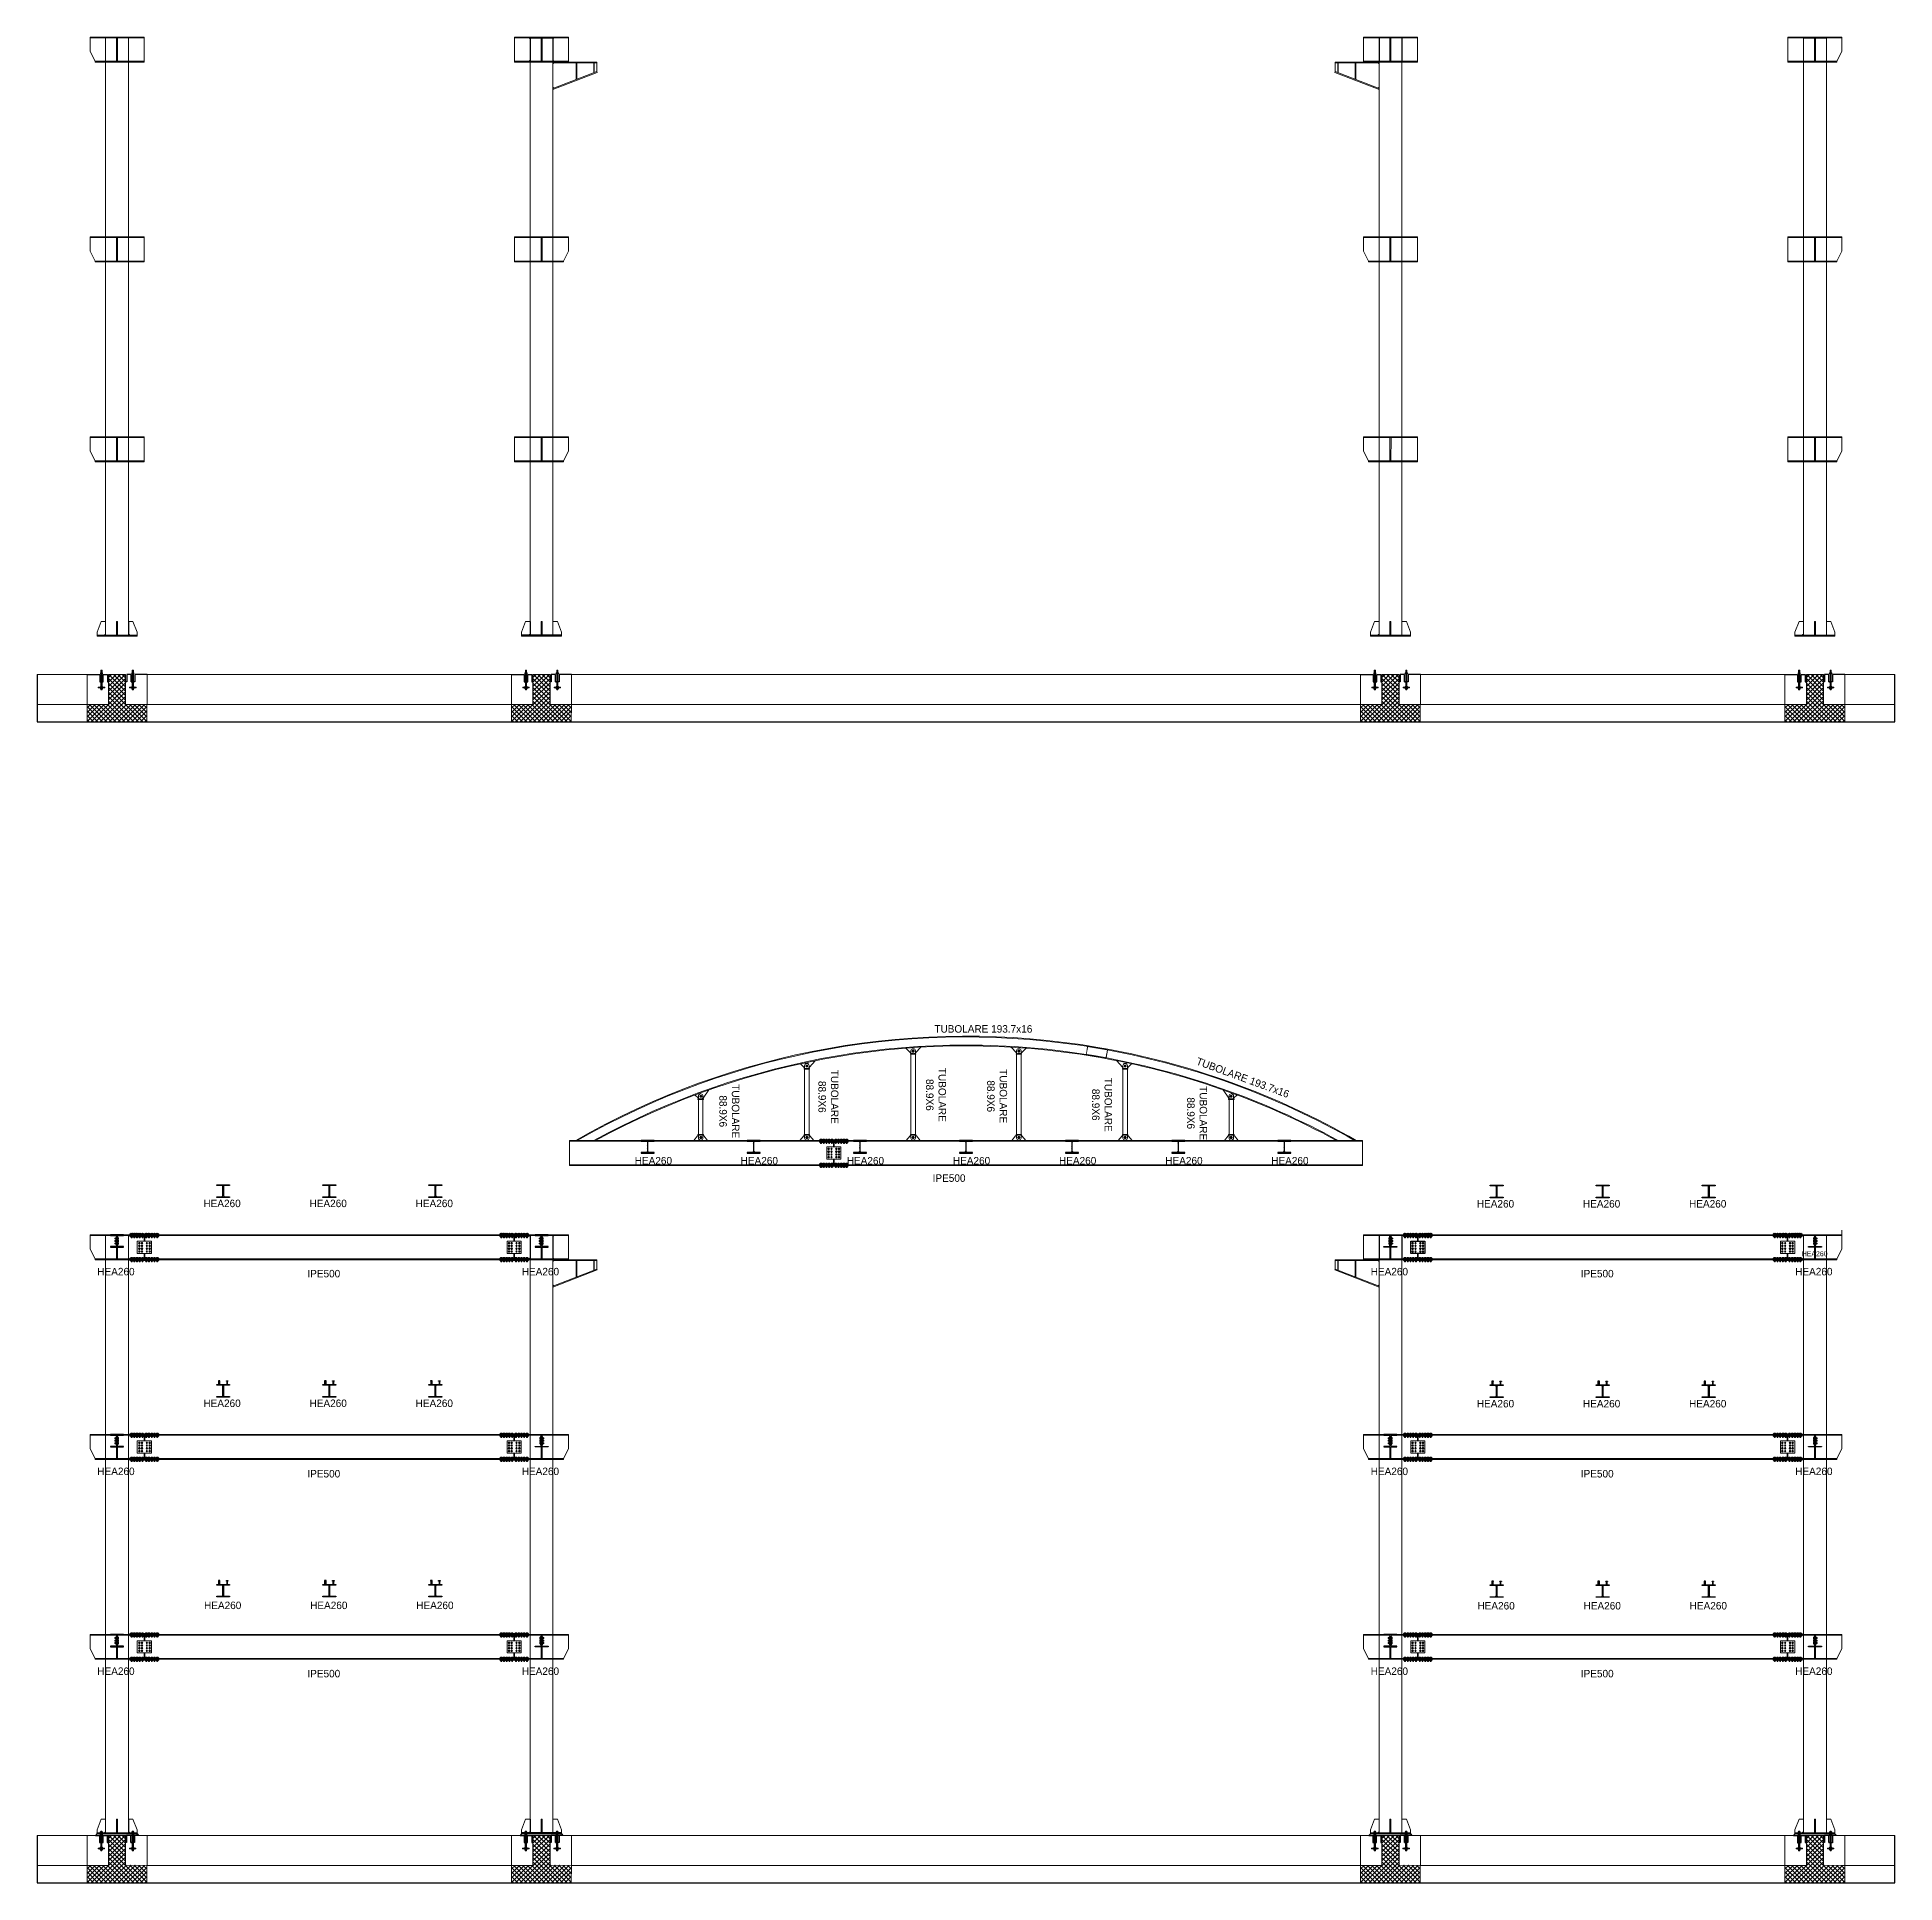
# Model space of a CAD drawing. Header units: millimetres. Extents: x -6949 to 549764, y -83146 to 127128.
# Drawn here: x 409064 to 446264, y 37576 to 74543 of the extents above; entities that cross this region are included whole.
import ezdxf

# ---------------------------------------------------------------- set-up
doc = ezdxf.new("R2010")
doc.units = ezdxf.units.MM
doc.linetypes.add('Tratto', pattern=[6.35, 3.175, -3.175])
doc.layers.add('A-DETL-HDLN', color=7, linetype='Tratto', lineweight=18, true_color=0x00a600)
doc.layers.add('quote', color=7, linetype='Continuous', lineweight=5, true_color=0x383838)
for name, color, linetype, lineweight in [('bulloni', 5, 'Continuous', 9), ('fonda', 7, 'Continuous', 18), ('piastra', 6, 'Continuous', 18), ('S-BEAM', 5, 'Continuous', 18), ('S-COLS', 7, 'Continuous', 18), ('S20', 7, 'Continuous', 25), ('SEZIONI acciaio - Steel sections', 7, 'Continuous', 25), ('solaio2', 7, 'Continuous', 9), ('tratteggio', 253, 'Tratto', 15)]:
    doc.layers.add(name, color=color, linetype=linetype, lineweight=lineweight)
doc.layers.add('PIOLO', color=4, linetype='Continuous')
doc.styles.get("Standard").update_dxf_attribs({"font": ''})
doc.styles.get('Standard').set_extended_font_data('Bahnschrift Light')
pattern_1 = [(135, (406406.666, 97391.149), (-4.49012806, -4.49012806), [])]
pattern_2 = [(45, (393134.8316, 92601.717), (-2.24506403, 2.24506403), [])]

msp = doc.modelspace()

# ---------------------------------------------------------------- texts
at = {"layer": 'quote', "attachment_point": 1}
for s, width, insert, char_height in [('TUBOLARE 193.7x16', 2877.766, (427030.4, 54755.1), 150), ('HEA260', 854.219, (421030.2, 52114.4), 150), ('HEA260', 854.219, (423151.5, 52114.4), 150), ('HEA260', 854.219, (423151.5, 52114.4), 150), ('HEA260', 854.219, (425276.5, 52114.4), 150), ('HEA260', 854.219, (425276.5, 52114.4), 150), ('HEA260', 854.219, (427401.5, 52114.4), 150), ('HEA260', 854.219, (429526.5, 52114.4), 150), ('HEA260', 854.219, (431655.2, 52114.4), 150), ('HEA260', 854.219, (433776.5, 52114.4), 150), ('IPE500', 854.219, (426995.9, 51766.8), 150), ('HEA260', 854.219, (412393.3, 51259.5), 150), ('HEA260', 854.219, (414518.3, 51259.5), 150), ('HEA260', 854.219, (416643.3, 51259.5), 150), ('HEA260', 854.219, (437893.3, 51251.5), 150), ('HEA260', 854.219, (440018.3, 51251.5), 150), ('HEA260', 854.219, (442143.3, 51251.5), 150), ('HEA260', 854.219, (444401.5, 50226.6), 100), ('HEA260', 854.219, (410268.3, 49893.5), 150), ('IPE500', 854.219, (414475.1, 49853.3), 150), ('HEA260', 854.219, (418768.3, 49893.5), 150), ('HEA260', 854.219, (435768.3, 49893.5), 150), ('IPE500', 854.219, (439975.1, 49853.3), 150), ('HEA260', 854.219, (444268.3, 49893.5), 150), ('HEA260', 854.219, (412393.3, 47256.7), 150), ('HEA260', 854.219, (414518.3, 47256.7), 150), ('HEA260', 854.219, (416643.3, 47256.7), 150), ('HEA260', 854.219, (437893.3, 47248.7), 150), ('HEA260', 854.219, (440018.3, 47248.7), 150), ('HEA260', 854.219, (442143.3, 47248.7), 150), ('HEA260', 854.219, (410268.3, 45893.5), 150), ('IPE500', 854.219, (414475.1, 45845.3), 150), ('HEA260', 854.219, (418768.3, 45893.5), 150), ('HEA260', 854.219, (435768.3, 45893.5), 150), ('IPE500', 854.219, (439975.1, 45845.3), 150), ('HEA260', 854.219, (444268.3, 45893.5), 150), ('HEA260', 854.219, (412405.4, 43209.2), 150), ('HEA260', 854.219, (414530.4, 43209.2), 150), ('HEA260', 854.219, (416655.4, 43209.2), 150), ('HEA260', 854.219, (437905.4, 43201.2), 150), ('HEA260', 854.219, (440030.4, 43201.2), 150), ('HEA260', 854.219, (442155.4, 43201.2), 150), ('HEA260', 854.219, (410268.3, 41890.7), 150), ('IPE500', 854.219, (414475.1, 41842.5), 150), ('HEA260', 854.219, (418768.3, 41890.7), 150), ('HEA260', 854.219, (435768.3, 41890.7), 150), ('IPE500', 854.219, (439975.1, 41842.5), 150), ('HEA260', 854.219, (444268.3, 41890.7), 150)]:
    msp.add_mtext_dynamic_manual_height_columns(s, width=width, gutter_width=1, heights=[0], dxfattribs=dict(at, insert=insert, char_height=char_height))
at = {"layer": 'quote', "char_height": 150, "attachment_point": 1}
for s, width, insert, rotation in [('TUBOLARE 193.7x16', 2532.789, (432312.1, 54113.2), 339.80249), ('\\pxqc;TUBOLARE 88.9X6', 854.219, (425109.1, 53746.8), 270), ('\\pxqc;TUBOLARE 88.9X6', 854.219, (427263.5, 53785.2), 270), ('\\pxqc;TUBOLARE 88.9X6', 854.219, (428486.9, 53758.8), 270), ('\\pxqc;TUBOLARE 88.9X6', 854.219, (430588.4, 53588.5), 270), ('\\pxqc;TUBOLARE 88.9X6', 854.219, (423125.2, 53457.5), 270), ('\\pxqc;TUBOLARE 88.9X6', 854.219, (432491.9, 53418.2), 270)]:
    msp.add_mtext_dynamic_manual_height_columns(s, width=width, gutter_width=1, heights=[0], dxfattribs=dict(at, insert=insert, rotation=rotation))

# ---------------------------------------------------------------- blocks, each defined once
blk = doc.blocks.new('*U1437')
at = {"layer": 'bulloni'}
blk.add_lwpolyline([(-16, 0), (-8, -14), (8, -14), (16, 0), (8, 14), (-8, 14)], close=True, dxfattribs=at)
for radius in [9, 7.88]:
    blk.add_circle((0, 0), radius, dxfattribs=at)
blk = doc.blocks.new('*U1438')
at = {"color": 0, "linetype": 'ByBlock', "lineweight": -2, "transparency": 16777216}
for p in [(0, 0), (55, 0), (0, -55), (0, -110), (0, -165), (55, -55), (55, -110), (55, -165)]:
    blk.add_blockref('*U1437', p, dxfattribs=at)
blk = doc.blocks.new('*U1444')
at = {"layer": 'bulloni'}
blk.add_lwpolyline([(-16, 0), (-8, -14), (8, -14), (16, 0), (8, 14), (-8, 14)], close=True, dxfattribs=at)
for radius in [9, 7.88]:
    blk.add_circle((0, 0), radius, dxfattribs=at)
blk = doc.blocks.new('*U1445')
at = {"color": 0, "linetype": 'ByBlock', "lineweight": -2, "transparency": 16777216}
for p in [(0, 0), (55, 0), (0, -55), (0, -110), (0, -165), (55, -55), (55, -110), (55, -165)]:
    blk.add_blockref('*U1444', p, dxfattribs=at)
blk = doc.blocks.new('*U1446')
at = {"layer": 'bulloni'}
for p, q in [((-14, 44), (-16, 43)), ((-16, 43), (-16, 33)), ((16, 33), (-16, 33)), ((14, 44), (-14, 44)), ((-12, 33), (-12, 32)), ((12, 32), (-12, 32)), ((-8, 33), (-8, 43)), ((8, 43), (8, 33)), ((12, 33), (12, 32)), ((14, 44), (16, 43)), ((16, 43), (16, 33)), ((-14, -17), (-16, -18)), ((-16, -18), (-16, -30)), ((-14, -32), (-16, -30)), ((14, -17), (-14, -17)), ((14, -32), (-14, -32)), ((-9, -43), (-9, -32)), ((-8, -44), (-9, -43)), ((9, -43), (-9, -43)), ((-8, -30), (-8, -18)), ((8, -44), (-8, -44)), ((-6, -34), (6, -34)), ((-6, -39), (6, -39)), ((-5, -37), (5, -36)), ((-5, -42), (5, -41)), ((8, -18), (8, -30)), ((9, -43), (8, -44)), ((9, -43), (9, -32)), ((14, -17), (16, -18)), ((14, -32), (16, -30)), ((16, -18), (16, -30))]:
    blk.add_line(p, q, dxfattribs=at)
at = {"layer": 'bulloni', "linetype": 'Tratto'}
for points in [[(-9, -17), (-9, 31)], [(9, -17), (9, 31)]]:
    blk.add_lwpolyline(points, dxfattribs=at)
at = {"layer": 'bulloni'}
for centre, radius, start, end in [((-12, 38), 6.67, 54.2621, 125.7379), ((-10, 31), 1, 0, 90), ((0, 20), 24.8, 71.6858, 108.3142), ((12, 38), 6.67, 54.2621, 125.7379), ((10, 31), 1, 90, 180), ((-12, -23), 6.67, 54.2621, 125.7379), ((-12, -25), 6.67, 234.2621, 305.7379), ((0, -41), 24.8, 71.6858, 108.3142), ((0, -7), 24.8, 251.6858, 288.3142), ((12, -23), 6.67, 54.2621, 125.7379), ((12, -25), 6.67, 234.2621, 305.7379)]:
    blk.add_arc(centre, radius, start, end, dxfattribs=at)
blk = doc.blocks.new('*U1439')
at = {"layer": 'bulloni', "color": 0, "linetype": 'ByBlock', "lineweight": -2, "transparency": 16777216}
for p in [(0, 0), (54, 0), (108, 0), (162, 0), (216, 0)]:
    blk.add_blockref('*U1446', p, dxfattribs=at)
blk = doc.blocks.new('*U1440')
at = {"layer": 'bulloni'}
for p, q in [((-14, 44), (-16, 43)), ((-16, 43), (-16, 33)), ((16, 33), (-16, 33)), ((14, 44), (-14, 44)), ((-12, 33), (-12, 32)), ((12, 32), (-12, 32)), ((-8, 33), (-8, 43)), ((8, 43), (8, 33)), ((12, 33), (12, 32)), ((14, 44), (16, 43)), ((16, 43), (16, 33)), ((-14, -17), (-16, -18)), ((-16, -18), (-16, -30)), ((-14, -32), (-16, -30)), ((14, -17), (-14, -17)), ((14, -32), (-14, -32)), ((-9, -43), (-9, -32)), ((-8, -44), (-9, -43)), ((9, -43), (-9, -43)), ((-8, -30), (-8, -18)), ((8, -44), (-8, -44)), ((-6, -34), (6, -34)), ((-6, -39), (6, -39)), ((-5, -37), (5, -36)), ((-5, -42), (5, -41)), ((8, -18), (8, -30)), ((9, -43), (8, -44)), ((9, -43), (9, -32)), ((14, -17), (16, -18)), ((14, -32), (16, -30)), ((16, -18), (16, -30))]:
    blk.add_line(p, q, dxfattribs=at)
at = {"layer": 'bulloni', "linetype": 'Tratto'}
for points in [[(-9, -17), (-9, 31)], [(9, -17), (9, 31)]]:
    blk.add_lwpolyline(points, dxfattribs=at)
at = {"layer": 'bulloni'}
for centre, radius, start, end in [((-12, 38), 6.67, 54.2621, 125.7379), ((-10, 31), 1, 0, 90), ((0, 20), 24.8, 71.6858, 108.3142), ((12, 38), 6.67, 54.2621, 125.7379), ((10, 31), 1, 90, 180), ((-12, -23), 6.67, 54.2621, 125.7379), ((-12, -25), 6.67, 234.2621, 305.7379), ((0, -41), 24.8, 71.6858, 108.3142), ((0, -7), 24.8, 251.6858, 288.3142), ((12, -23), 6.67, 54.2621, 125.7379), ((12, -25), 6.67, 234.2621, 305.7379)]:
    blk.add_arc(centre, radius, start, end, dxfattribs=at)
blk = doc.blocks.new('*U1441')
at = {"color": 0, "linetype": 'ByBlock', "lineweight": -2, "transparency": 16777216}
for p in [(0, 0), (54, 0), (108, 0), (162, 0), (216, 0)]:
    blk.add_blockref('*U1440', p, dxfattribs=at)
blk = doc.blocks.new('*U1443')
at = {"layer": 'bulloni'}
for p, q in [((-14, 44), (-16, 43)), ((-16, 43), (-16, 33)), ((16, 33), (-16, 33)), ((14, 44), (-14, 44)), ((-12, 33), (-12, 32)), ((12, 32), (-12, 32)), ((-8, 33), (-8, 43)), ((8, 43), (8, 33)), ((12, 33), (12, 32)), ((14, 44), (16, 43)), ((16, 43), (16, 33)), ((-14, -17), (-16, -18)), ((-16, -18), (-16, -30)), ((-14, -32), (-16, -30)), ((14, -17), (-14, -17)), ((14, -32), (-14, -32)), ((-9, -43), (-9, -32)), ((-8, -44), (-9, -43)), ((9, -43), (-9, -43)), ((-8, -30), (-8, -18)), ((8, -44), (-8, -44)), ((-6, -34), (6, -34)), ((-6, -39), (6, -39)), ((-5, -37), (5, -36)), ((-5, -42), (5, -41)), ((8, -18), (8, -30)), ((9, -43), (8, -44)), ((9, -43), (9, -32)), ((14, -17), (16, -18)), ((14, -32), (16, -30)), ((16, -18), (16, -30))]:
    blk.add_line(p, q, dxfattribs=at)
at = {"layer": 'bulloni', "linetype": 'Tratto'}
for points in [[(-9, -17), (-9, 31)], [(9, -17), (9, 31)]]:
    blk.add_lwpolyline(points, dxfattribs=at)
at = {"layer": 'bulloni'}
for centre, radius, start, end in [((-12, 38), 6.67, 54.2621, 125.7379), ((-10, 31), 1, 0, 90), ((0, 20), 24.8, 71.6858, 108.3142), ((12, 38), 6.67, 54.2621, 125.7379), ((10, 31), 1, 90, 180), ((-12, -23), 6.67, 54.2621, 125.7379), ((-12, -25), 6.67, 234.2621, 305.7379), ((0, -41), 24.8, 71.6858, 108.3142), ((0, -7), 24.8, 251.6858, 288.3142), ((12, -23), 6.67, 54.2621, 125.7379), ((12, -25), 6.67, 234.2621, 305.7379)]:
    blk.add_arc(centre, radius, start, end, dxfattribs=at)
blk = doc.blocks.new('*U1435')
at = {"color": 0, "linetype": 'ByBlock', "lineweight": -2, "transparency": 16777216}
for p in [(0, 0), (54, 0), (108, 0), (162, 0), (216, 0)]:
    blk.add_blockref('*U1443', p, dxfattribs=at)
blk = doc.blocks.new('*U1436')
at = {"layer": 'bulloni'}
for p, q in [((-14, 44), (-16, 43)), ((-16, 43), (-16, 33)), ((16, 33), (-16, 33)), ((14, 44), (-14, 44)), ((-12, 33), (-12, 32)), ((12, 32), (-12, 32)), ((-8, 33), (-8, 43)), ((8, 43), (8, 33)), ((12, 33), (12, 32)), ((14, 44), (16, 43)), ((16, 43), (16, 33)), ((-14, -17), (-16, -18)), ((-16, -18), (-16, -30)), ((-14, -32), (-16, -30)), ((14, -17), (-14, -17)), ((14, -32), (-14, -32)), ((-9, -43), (-9, -32)), ((-8, -44), (-9, -43)), ((9, -43), (-9, -43)), ((-8, -30), (-8, -18)), ((8, -44), (-8, -44)), ((-6, -34), (6, -34)), ((-6, -39), (6, -39)), ((-5, -37), (5, -36)), ((-5, -42), (5, -41)), ((8, -18), (8, -30)), ((9, -43), (8, -44)), ((9, -43), (9, -32)), ((14, -17), (16, -18)), ((14, -32), (16, -30)), ((16, -18), (16, -30))]:
    blk.add_line(p, q, dxfattribs=at)
at = {"layer": 'bulloni', "linetype": 'Tratto'}
for points in [[(-9, -17), (-9, 31)], [(9, -17), (9, 31)]]:
    blk.add_lwpolyline(points, dxfattribs=at)
at = {"layer": 'bulloni'}
for centre, radius, start, end in [((-12, 38), 6.67, 54.2621, 125.7379), ((-10, 31), 1, 0, 90), ((0, 20), 24.8, 71.6858, 108.3142), ((12, 38), 6.67, 54.2621, 125.7379), ((10, 31), 1, 90, 180), ((-12, -23), 6.67, 54.2621, 125.7379), ((-12, -25), 6.67, 234.2621, 305.7379), ((0, -41), 24.8, 71.6858, 108.3142), ((0, -7), 24.8, 251.6858, 288.3142), ((12, -23), 6.67, 54.2621, 125.7379), ((12, -25), 6.67, 234.2621, 305.7379)]:
    blk.add_arc(centre, radius, start, end, dxfattribs=at)
blk = doc.blocks.new('*U1442')
at = {"color": 0, "linetype": 'ByBlock', "lineweight": -2, "transparency": 16777216}
for p in [(0, 0), (54, 0), (108, 0), (162, 0), (216, 0)]:
    blk.add_blockref('*U1436', p, dxfattribs=at)
blk = doc.blocks.new('*U1455')
at = {"layer": 'bulloni'}
blk.add_lwpolyline([(-16, 0), (-8, -14), (8, -14), (16, 0), (8, 14), (-8, 14)], close=True, dxfattribs=at)
for radius in [9, 7.88]:
    blk.add_circle((0, 0), radius, dxfattribs=at)
blk = doc.blocks.new('*U1456')
at = {"color": 0, "linetype": 'ByBlock', "lineweight": -2, "transparency": 16777216}
for p in [(0, 0), (55, 0), (0, -55), (0, -110), (0, -165), (55, -55), (55, -110), (55, -165)]:
    blk.add_blockref('*U1455', p, dxfattribs=at)
blk = doc.blocks.new('*U1457')
at = {"layer": 'bulloni'}
blk.add_lwpolyline([(-16, 0), (-8, -14), (8, -14), (16, 0), (8, 14), (-8, 14)], close=True, dxfattribs=at)
for radius in [9, 7.88]:
    blk.add_circle((0, 0), radius, dxfattribs=at)
blk = doc.blocks.new('*U1458')
at = {"color": 0, "linetype": 'ByBlock', "lineweight": -2, "transparency": 16777216}
for p in [(0, 0), (55, 0), (0, -55), (0, -110), (0, -165), (55, -55), (55, -110), (55, -165)]:
    blk.add_blockref('*U1457', p, dxfattribs=at)
blk = doc.blocks.new('*U1459')
at = {"layer": 'bulloni'}
for p, q in [((-14, 44), (-16, 43)), ((-16, 43), (-16, 33)), ((16, 33), (-16, 33)), ((14, 44), (-14, 44)), ((-12, 33), (-12, 32)), ((12, 32), (-12, 32)), ((-8, 33), (-8, 43)), ((8, 43), (8, 33)), ((12, 33), (12, 32)), ((14, 44), (16, 43)), ((16, 43), (16, 33)), ((-14, -17), (-16, -18)), ((-16, -18), (-16, -30)), ((-14, -32), (-16, -30)), ((14, -17), (-14, -17)), ((14, -32), (-14, -32)), ((-9, -43), (-9, -32)), ((-8, -44), (-9, -43)), ((9, -43), (-9, -43)), ((-8, -30), (-8, -18)), ((8, -44), (-8, -44)), ((-6, -34), (6, -34)), ((-6, -39), (6, -39)), ((-5, -37), (5, -36)), ((-5, -42), (5, -41)), ((8, -18), (8, -30)), ((9, -43), (8, -44)), ((9, -43), (9, -32)), ((14, -17), (16, -18)), ((14, -32), (16, -30)), ((16, -18), (16, -30))]:
    blk.add_line(p, q, dxfattribs=at)
at = {"layer": 'bulloni', "linetype": 'Tratto'}
for points in [[(-9, -17), (-9, 31)], [(9, -17), (9, 31)]]:
    blk.add_lwpolyline(points, dxfattribs=at)
at = {"layer": 'bulloni'}
for centre, radius, start, end in [((-12, 38), 6.67, 54.2621, 125.7379), ((-10, 31), 1, 0, 90), ((0, 20), 24.8, 71.6858, 108.3142), ((12, 38), 6.67, 54.2621, 125.7379), ((10, 31), 1, 90, 180), ((-12, -23), 6.67, 54.2621, 125.7379), ((-12, -25), 6.67, 234.2621, 305.7379), ((0, -41), 24.8, 71.6858, 108.3142), ((0, -7), 24.8, 251.6858, 288.3142), ((12, -23), 6.67, 54.2621, 125.7379), ((12, -25), 6.67, 234.2621, 305.7379)]:
    blk.add_arc(centre, radius, start, end, dxfattribs=at)
blk = doc.blocks.new('*U1449')
at = {"color": 0, "linetype": 'ByBlock', "lineweight": -2, "transparency": 16777216}
for p in [(0, 0), (54, 0), (108, 0), (162, 0), (216, 0)]:
    blk.add_blockref('*U1459', p, dxfattribs=at)
blk = doc.blocks.new('*U1451')
at = {"layer": 'bulloni'}
for p, q in [((-14, 44), (-16, 43)), ((-16, 43), (-16, 33)), ((16, 33), (-16, 33)), ((14, 44), (-14, 44)), ((-12, 33), (-12, 32)), ((12, 32), (-12, 32)), ((-8, 33), (-8, 43)), ((8, 43), (8, 33)), ((12, 33), (12, 32)), ((14, 44), (16, 43)), ((16, 43), (16, 33)), ((-14, -17), (-16, -18)), ((-16, -18), (-16, -30)), ((-14, -32), (-16, -30)), ((14, -17), (-14, -17)), ((14, -32), (-14, -32)), ((-9, -43), (-9, -32)), ((-8, -44), (-9, -43)), ((9, -43), (-9, -43)), ((-8, -30), (-8, -18)), ((8, -44), (-8, -44)), ((-6, -34), (6, -34)), ((-6, -39), (6, -39)), ((-5, -37), (5, -36)), ((-5, -42), (5, -41)), ((8, -18), (8, -30)), ((9, -43), (8, -44)), ((9, -43), (9, -32)), ((14, -17), (16, -18)), ((14, -32), (16, -30)), ((16, -18), (16, -30))]:
    blk.add_line(p, q, dxfattribs=at)
at = {"layer": 'bulloni', "linetype": 'Tratto'}
for points in [[(-9, -17), (-9, 31)], [(9, -17), (9, 31)]]:
    blk.add_lwpolyline(points, dxfattribs=at)
at = {"layer": 'bulloni'}
for centre, radius, start, end in [((-12, 38), 6.67, 54.2621, 125.7379), ((-10, 31), 1, 0, 90), ((0, 20), 24.8, 71.6858, 108.3142), ((12, 38), 6.67, 54.2621, 125.7379), ((10, 31), 1, 90, 180), ((-12, -23), 6.67, 54.2621, 125.7379), ((-12, -25), 6.67, 234.2621, 305.7379), ((0, -41), 24.8, 71.6858, 108.3142), ((0, -7), 24.8, 251.6858, 288.3142), ((12, -23), 6.67, 54.2621, 125.7379), ((12, -25), 6.67, 234.2621, 305.7379)]:
    blk.add_arc(centre, radius, start, end, dxfattribs=at)
blk = doc.blocks.new('*U1452')
at = {"color": 0, "linetype": 'ByBlock', "lineweight": -2, "transparency": 16777216}
for p in [(0, 0), (54, 0), (108, 0), (162, 0), (216, 0)]:
    blk.add_blockref('*U1451', p, dxfattribs=at)
blk = doc.blocks.new('*U1448')
at = {"layer": 'bulloni'}
for p, q in [((-14, 44), (-16, 43)), ((-16, 43), (-16, 33)), ((16, 33), (-16, 33)), ((14, 44), (-14, 44)), ((-12, 33), (-12, 32)), ((12, 32), (-12, 32)), ((-8, 33), (-8, 43)), ((8, 43), (8, 33)), ((12, 33), (12, 32)), ((14, 44), (16, 43)), ((16, 43), (16, 33)), ((-14, -17), (-16, -18)), ((-16, -18), (-16, -30)), ((-14, -32), (-16, -30)), ((14, -17), (-14, -17)), ((14, -32), (-14, -32)), ((-9, -43), (-9, -32)), ((-8, -44), (-9, -43)), ((9, -43), (-9, -43)), ((-8, -30), (-8, -18)), ((8, -44), (-8, -44)), ((-6, -34), (6, -34)), ((-6, -39), (6, -39)), ((-5, -37), (5, -36)), ((-5, -42), (5, -41)), ((8, -18), (8, -30)), ((9, -43), (8, -44)), ((9, -43), (9, -32)), ((14, -17), (16, -18)), ((14, -32), (16, -30)), ((16, -18), (16, -30))]:
    blk.add_line(p, q, dxfattribs=at)
at = {"layer": 'bulloni', "linetype": 'Tratto'}
for points in [[(-9, -17), (-9, 31)], [(9, -17), (9, 31)]]:
    blk.add_lwpolyline(points, dxfattribs=at)
at = {"layer": 'bulloni'}
for centre, radius, start, end in [((-12, 38), 6.67, 54.2621, 125.7379), ((-10, 31), 1, 0, 90), ((0, 20), 24.8, 71.6858, 108.3142), ((12, 38), 6.67, 54.2621, 125.7379), ((10, 31), 1, 90, 180), ((-12, -23), 6.67, 54.2621, 125.7379), ((-12, -25), 6.67, 234.2621, 305.7379), ((0, -41), 24.8, 71.6858, 108.3142), ((0, -7), 24.8, 251.6858, 288.3142), ((12, -23), 6.67, 54.2621, 125.7379), ((12, -25), 6.67, 234.2621, 305.7379)]:
    blk.add_arc(centre, radius, start, end, dxfattribs=at)
blk = doc.blocks.new('*U1447')
at = {"color": 0, "linetype": 'ByBlock', "lineweight": -2, "transparency": 16777216}
for p in [(0, 0), (54, 0), (108, 0), (162, 0), (216, 0)]:
    blk.add_blockref('*U1448', p, dxfattribs=at)
blk = doc.blocks.new('*U1454')
at = {"layer": 'bulloni'}
for p, q in [((-14, 44), (-16, 43)), ((-16, 43), (-16, 33)), ((16, 33), (-16, 33)), ((14, 44), (-14, 44)), ((-12, 33), (-12, 32)), ((12, 32), (-12, 32)), ((-8, 33), (-8, 43)), ((8, 43), (8, 33)), ((12, 33), (12, 32)), ((14, 44), (16, 43)), ((16, 43), (16, 33)), ((-14, -17), (-16, -18)), ((-16, -18), (-16, -30)), ((-14, -32), (-16, -30)), ((14, -17), (-14, -17)), ((14, -32), (-14, -32)), ((-9, -43), (-9, -32)), ((-8, -44), (-9, -43)), ((9, -43), (-9, -43)), ((-8, -30), (-8, -18)), ((8, -44), (-8, -44)), ((-6, -34), (6, -34)), ((-6, -39), (6, -39)), ((-5, -37), (5, -36)), ((-5, -42), (5, -41)), ((8, -18), (8, -30)), ((9, -43), (8, -44)), ((9, -43), (9, -32)), ((14, -17), (16, -18)), ((14, -32), (16, -30)), ((16, -18), (16, -30))]:
    blk.add_line(p, q, dxfattribs=at)
at = {"layer": 'bulloni', "linetype": 'Tratto'}
for points in [[(-9, -17), (-9, 31)], [(9, -17), (9, 31)]]:
    blk.add_lwpolyline(points, dxfattribs=at)
at = {"layer": 'bulloni'}
for centre, radius, start, end in [((-12, 38), 6.67, 54.2621, 125.7379), ((-10, 31), 1, 0, 90), ((0, 20), 24.8, 71.6858, 108.3142), ((12, 38), 6.67, 54.2621, 125.7379), ((10, 31), 1, 90, 180), ((-12, -23), 6.67, 54.2621, 125.7379), ((-12, -25), 6.67, 234.2621, 305.7379), ((0, -41), 24.8, 71.6858, 108.3142), ((0, -7), 24.8, 251.6858, 288.3142), ((12, -23), 6.67, 54.2621, 125.7379), ((12, -25), 6.67, 234.2621, 305.7379)]:
    blk.add_arc(centre, radius, start, end, dxfattribs=at)
blk = doc.blocks.new('*U1453')
at = {"color": 0, "linetype": 'ByBlock', "lineweight": -2, "transparency": 16777216}
for p in [(0, 0), (54, 0), (108, 0), (162, 0), (216, 0)]:
    blk.add_blockref('*U1454', p, dxfattribs=at)
blk = doc.blocks.new('*U1479')
at = {"layer": 'bulloni'}
blk.add_lwpolyline([(-16, 0), (-8, -14), (8, -14), (16, 0), (8, 14), (-8, 14)], close=True, dxfattribs=at)
for radius in [9, 7.88]:
    blk.add_circle((0, 0), radius, dxfattribs=at)
blk = doc.blocks.new('*U1480')
at = {"color": 0, "linetype": 'ByBlock', "lineweight": -2, "transparency": 16777216}
for p in [(0, 0), (55, 0), (0, -55), (0, -110), (0, -165), (55, -55), (55, -110), (55, -165)]:
    blk.add_blockref('*U1479', p, dxfattribs=at)
blk = doc.blocks.new('*U1481')
at = {"layer": 'bulloni'}
blk.add_lwpolyline([(-16, 0), (-8, -14), (8, -14), (16, 0), (8, 14), (-8, 14)], close=True, dxfattribs=at)
for radius in [9, 7.88]:
    blk.add_circle((0, 0), radius, dxfattribs=at)
blk = doc.blocks.new('*U1482')
at = {"color": 0, "linetype": 'ByBlock', "lineweight": -2, "transparency": 16777216}
for p in [(0, 0), (55, 0), (0, -55), (0, -110), (0, -165), (55, -55), (55, -110), (55, -165)]:
    blk.add_blockref('*U1481', p, dxfattribs=at)
blk = doc.blocks.new('*U1470')
at = {"layer": 'bulloni'}
for p, q in [((-14, 44), (-16, 43)), ((-16, 43), (-16, 33)), ((16, 33), (-16, 33)), ((14, 44), (-14, 44)), ((-12, 33), (-12, 32)), ((12, 32), (-12, 32)), ((-8, 33), (-8, 43)), ((8, 43), (8, 33)), ((12, 33), (12, 32)), ((14, 44), (16, 43)), ((16, 43), (16, 33)), ((-14, -17), (-16, -18)), ((-16, -18), (-16, -30)), ((-14, -32), (-16, -30)), ((14, -17), (-14, -17)), ((14, -32), (-14, -32)), ((-9, -43), (-9, -32)), ((-8, -44), (-9, -43)), ((9, -43), (-9, -43)), ((-8, -30), (-8, -18)), ((8, -44), (-8, -44)), ((-6, -34), (6, -34)), ((-6, -39), (6, -39)), ((-5, -37), (5, -36)), ((-5, -42), (5, -41)), ((8, -18), (8, -30)), ((9, -43), (8, -44)), ((9, -43), (9, -32)), ((14, -17), (16, -18)), ((14, -32), (16, -30)), ((16, -18), (16, -30))]:
    blk.add_line(p, q, dxfattribs=at)
at = {"layer": 'bulloni', "linetype": 'Tratto'}
for points in [[(-9, -17), (-9, 31)], [(9, -17), (9, 31)]]:
    blk.add_lwpolyline(points, dxfattribs=at)
at = {"layer": 'bulloni'}
for centre, radius, start, end in [((-12, 38), 6.67, 54.2621, 125.7379), ((-10, 31), 1, 0, 90), ((0, 20), 24.8, 71.6858, 108.3142), ((12, 38), 6.67, 54.2621, 125.7379), ((10, 31), 1, 90, 180), ((-12, -23), 6.67, 54.2621, 125.7379), ((-12, -25), 6.67, 234.2621, 305.7379), ((0, -41), 24.8, 71.6858, 108.3142), ((0, -7), 24.8, 251.6858, 288.3142), ((12, -23), 6.67, 54.2621, 125.7379), ((12, -25), 6.67, 234.2621, 305.7379)]:
    blk.add_arc(centre, radius, start, end, dxfattribs=at)
blk = doc.blocks.new('*U1471')
at = {"color": 0, "linetype": 'ByBlock', "lineweight": -2, "transparency": 16777216}
for p in [(0, 0), (54, 0), (108, 0), (162, 0), (216, 0)]:
    blk.add_blockref('*U1470', p, dxfattribs=at)
blk = doc.blocks.new('*U1472')
at = {"layer": 'bulloni'}
for p, q in [((-14, 44), (-16, 43)), ((-16, 43), (-16, 33)), ((16, 33), (-16, 33)), ((14, 44), (-14, 44)), ((-12, 33), (-12, 32)), ((12, 32), (-12, 32)), ((-8, 33), (-8, 43)), ((8, 43), (8, 33)), ((12, 33), (12, 32)), ((14, 44), (16, 43)), ((16, 43), (16, 33)), ((-14, -17), (-16, -18)), ((-16, -18), (-16, -30)), ((-14, -32), (-16, -30)), ((14, -17), (-14, -17)), ((14, -32), (-14, -32)), ((-9, -43), (-9, -32)), ((-8, -44), (-9, -43)), ((9, -43), (-9, -43)), ((-8, -30), (-8, -18)), ((8, -44), (-8, -44)), ((-6, -34), (6, -34)), ((-6, -39), (6, -39)), ((-5, -37), (5, -36)), ((-5, -42), (5, -41)), ((8, -18), (8, -30)), ((9, -43), (8, -44)), ((9, -43), (9, -32)), ((14, -17), (16, -18)), ((14, -32), (16, -30)), ((16, -18), (16, -30))]:
    blk.add_line(p, q, dxfattribs=at)
at = {"layer": 'bulloni', "linetype": 'Tratto'}
for points in [[(-9, -17), (-9, 31)], [(9, -17), (9, 31)]]:
    blk.add_lwpolyline(points, dxfattribs=at)
at = {"layer": 'bulloni'}
for centre, radius, start, end in [((-12, 38), 6.67, 54.2621, 125.7379), ((-10, 31), 1, 0, 90), ((0, 20), 24.8, 71.6858, 108.3142), ((12, 38), 6.67, 54.2621, 125.7379), ((10, 31), 1, 90, 180), ((-12, -23), 6.67, 54.2621, 125.7379), ((-12, -25), 6.67, 234.2621, 305.7379), ((0, -41), 24.8, 71.6858, 108.3142), ((0, -7), 24.8, 251.6858, 288.3142), ((12, -23), 6.67, 54.2621, 125.7379), ((12, -25), 6.67, 234.2621, 305.7379)]:
    blk.add_arc(centre, radius, start, end, dxfattribs=at)
blk = doc.blocks.new('*U1474')
at = {"color": 0, "linetype": 'ByBlock', "lineweight": -2, "transparency": 16777216}
for p in [(0, 0), (54, 0), (108, 0), (162, 0), (216, 0)]:
    blk.add_blockref('*U1472', p, dxfattribs=at)
blk = doc.blocks.new('*U1476')
at = {"layer": 'bulloni'}
for p, q in [((-14, 44), (-16, 43)), ((-16, 43), (-16, 33)), ((16, 33), (-16, 33)), ((14, 44), (-14, 44)), ((-12, 33), (-12, 32)), ((12, 32), (-12, 32)), ((-8, 33), (-8, 43)), ((8, 43), (8, 33)), ((12, 33), (12, 32)), ((14, 44), (16, 43)), ((16, 43), (16, 33)), ((-14, -17), (-16, -18)), ((-16, -18), (-16, -30)), ((-14, -32), (-16, -30)), ((14, -17), (-14, -17)), ((14, -32), (-14, -32)), ((-9, -43), (-9, -32)), ((-8, -44), (-9, -43)), ((9, -43), (-9, -43)), ((-8, -30), (-8, -18)), ((8, -44), (-8, -44)), ((-6, -34), (6, -34)), ((-6, -39), (6, -39)), ((-5, -37), (5, -36)), ((-5, -42), (5, -41)), ((8, -18), (8, -30)), ((9, -43), (8, -44)), ((9, -43), (9, -32)), ((14, -17), (16, -18)), ((14, -32), (16, -30)), ((16, -18), (16, -30))]:
    blk.add_line(p, q, dxfattribs=at)
at = {"layer": 'bulloni', "linetype": 'Tratto'}
for points in [[(-9, -17), (-9, 31)], [(9, -17), (9, 31)]]:
    blk.add_lwpolyline(points, dxfattribs=at)
at = {"layer": 'bulloni'}
for centre, radius, start, end in [((-12, 38), 6.67, 54.2621, 125.7379), ((-10, 31), 1, 0, 90), ((0, 20), 24.8, 71.6858, 108.3142), ((12, 38), 6.67, 54.2621, 125.7379), ((10, 31), 1, 90, 180), ((-12, -23), 6.67, 54.2621, 125.7379), ((-12, -25), 6.67, 234.2621, 305.7379), ((0, -41), 24.8, 71.6858, 108.3142), ((0, -7), 24.8, 251.6858, 288.3142), ((12, -23), 6.67, 54.2621, 125.7379), ((12, -25), 6.67, 234.2621, 305.7379)]:
    blk.add_arc(centre, radius, start, end, dxfattribs=at)
blk = doc.blocks.new('*U1477')
at = {"color": 0, "linetype": 'ByBlock', "lineweight": -2, "transparency": 16777216}
for p in [(0, 0), (54, 0), (108, 0), (162, 0), (216, 0)]:
    blk.add_blockref('*U1476', p, dxfattribs=at)
blk = doc.blocks.new('*U1478')
at = {"layer": 'bulloni'}
for p, q in [((-14, 44), (-16, 43)), ((-16, 43), (-16, 33)), ((16, 33), (-16, 33)), ((14, 44), (-14, 44)), ((-12, 33), (-12, 32)), ((12, 32), (-12, 32)), ((-8, 33), (-8, 43)), ((8, 43), (8, 33)), ((12, 33), (12, 32)), ((14, 44), (16, 43)), ((16, 43), (16, 33)), ((-14, -17), (-16, -18)), ((-16, -18), (-16, -30)), ((-14, -32), (-16, -30)), ((14, -17), (-14, -17)), ((14, -32), (-14, -32)), ((-9, -43), (-9, -32)), ((-8, -44), (-9, -43)), ((9, -43), (-9, -43)), ((-8, -30), (-8, -18)), ((8, -44), (-8, -44)), ((-6, -34), (6, -34)), ((-6, -39), (6, -39)), ((-5, -37), (5, -36)), ((-5, -42), (5, -41)), ((8, -18), (8, -30)), ((9, -43), (8, -44)), ((9, -43), (9, -32)), ((14, -17), (16, -18)), ((14, -32), (16, -30)), ((16, -18), (16, -30))]:
    blk.add_line(p, q, dxfattribs=at)
at = {"layer": 'bulloni', "linetype": 'Tratto'}
for points in [[(-9, -17), (-9, 31)], [(9, -17), (9, 31)]]:
    blk.add_lwpolyline(points, dxfattribs=at)
at = {"layer": 'bulloni'}
for centre, radius, start, end in [((-12, 38), 6.67, 54.2621, 125.7379), ((-10, 31), 1, 0, 90), ((0, 20), 24.8, 71.6858, 108.3142), ((12, 38), 6.67, 54.2621, 125.7379), ((10, 31), 1, 90, 180), ((-12, -23), 6.67, 54.2621, 125.7379), ((-12, -25), 6.67, 234.2621, 305.7379), ((0, -41), 24.8, 71.6858, 108.3142), ((0, -7), 24.8, 251.6858, 288.3142), ((12, -23), 6.67, 54.2621, 125.7379), ((12, -25), 6.67, 234.2621, 305.7379)]:
    blk.add_arc(centre, radius, start, end, dxfattribs=at)
blk = doc.blocks.new('*U1475')
at = {"color": 0, "linetype": 'ByBlock', "lineweight": -2, "transparency": 16777216}
for p in [(0, 0), (54, 0), (108, 0), (162, 0), (216, 0)]:
    blk.add_blockref('*U1478', p, dxfattribs=at)
blk = doc.blocks.new('dbcjd')
at = {"layer": 'bulloni'}
for p, q in [((12712, -46902), (12713, -46901)), ((12712, -46918), (12712, -46902)), ((12713, -46919), (12712, -46918)), ((12712, -46952), (12713, -46951)), ((12712, -46968), (12712, -46952)), ((12713, -46969), (12712, -46968)), ((12712, -47002), (12713, -47001)), ((12712, -47018), (12712, -47002)), ((12713, -47019), (12712, -47018)), ((12713, -46901), (12725, -46901)), ((12713, -46919), (12713, -46901)), ((12713, -46919), (12725, -46919)), ((12713, -46951), (12725, -46951)), ((12713, -46969), (12713, -46951)), ((12713, -46969), (12725, -46969)), ((12713, -47001), (12725, -47001)), ((12713, -47019), (12713, -47001)), ((12713, -47019), (12725, -47019)), ((12715, -46905), (12715, -46915)), ((12715, -46955), (12715, -46965)), ((12715, -47005), (12715, -47015)), ((12717, -46903), (12718, -46916)), ((12717, -46953), (12718, -46966)), ((12717, -47003), (12718, -47016)), ((12720, -46905), (12720, -46915)), ((12720, -46955), (12720, -46965)), ((12720, -47005), (12720, -47015)), ((12722, -46903), (12723, -46916)), ((12722, -46953), (12723, -46966)), ((12722, -47003), (12723, -47016)), ((12725, -46896), (12726, -46894)), ((12725, -46924), (12725, -46896)), ((12725, -46924), (12726, -46925)), ((12725, -46946), (12726, -46944)), ((12725, -46974), (12725, -46946)), ((12725, -46974), (12726, -46975)), ((12725, -46996), (12726, -46994)), ((12725, -47024), (12725, -46996)), ((12725, -47024), (12726, -47025)), ((12739, -46894), (12726, -46894)), ((12726, -46902), (12739, -46902)), ((12739, -46918), (12726, -46918)), ((12739, -46925), (12726, -46925)), ((12739, -46944), (12726, -46944)), ((12726, -46952), (12739, -46952)), ((12739, -46968), (12726, -46968)), ((12739, -46975), (12726, -46975)), ((12739, -46994), (12726, -46994)), ((12726, -47002), (12739, -47002)), ((12739, -47018), (12726, -47018)), ((12739, -47025), (12726, -47025)), ((12740, -46896), (12739, -46894)), ((12740, -46924), (12739, -46925)), ((12740, -46946), (12739, -46944)), ((12740, -46974), (12739, -46975)), ((12740, -46996), (12739, -46994)), ((12740, -47024), (12739, -47025)), ((12740, -46924), (12740, -46896)), ((12740, -46974), (12740, -46946)), ((12740, -47024), (12740, -46996)), ((12776, -46925), (12776, -46894)), ((12787, -46894), (12776, -46894)), ((12776, -46922), (12776, -46897)), ((12776, -46897), (12776, -46897)), ((12776, -46902), (12787, -46902)), ((12787, -46918), (12776, -46918)), ((12776, -46922), (12776, -46922)), ((12787, -46925), (12776, -46925)), ((12776, -46975), (12776, -46944)), ((12787, -46944), (12776, -46944)), ((12776, -46972), (12776, -46947)), ((12776, -46947), (12776, -46947)), ((12776, -46952), (12787, -46952)), ((12787, -46968), (12776, -46968)), ((12776, -46972), (12776, -46972)), ((12787, -46975), (12776, -46975)), ((12776, -47025), (12776, -46994)), ((12787, -46994), (12776, -46994)), ((12776, -47022), (12776, -46997)), ((12776, -46997), (12776, -46997)), ((12776, -47002), (12787, -47002)), ((12787, -47018), (12776, -47018)), ((12776, -47022), (12776, -47022)), ((12787, -47025), (12776, -47025)), ((12788, -46896), (12787, -46894)), ((12788, -46924), (12787, -46925)), ((12788, -46946), (12787, -46944)), ((12788, -46974), (12787, -46975)), ((12788, -46996), (12787, -46994)), ((12788, -47024), (12787, -47025)), ((12788, -46924), (12788, -46896)), ((12788, -46974), (12788, -46946)), ((12788, -47024), (12788, -46996))]:
    blk.add_line(p, q, dxfattribs=at)
at = {"layer": 'bulloni', "linetype": 'Tratto'}
for points in [[(12740, -46901), (12775, -46901)], [(12740, -46919), (12775, -46919)], [(12740, -46951), (12775, -46951)], [(12740, -46969), (12775, -46969)], [(12740, -47001), (12775, -47001)], [(12740, -47019), (12775, -47019)]]:
    blk.add_lwpolyline(points, dxfattribs=at)
at = {"layer": 'bulloni'}
for centre, radius, start, end in [((12731, -46898), 6.67, 144.2621, 215.7379), ((12750, -46910), 24.8, 161.6858, 198.3142), ((12731, -46922), 6.67, 144.2621, 215.7379), ((12731, -46948), 6.67, 144.2621, 215.7379), ((12750, -46960), 24.8, 161.6858, 198.3142), ((12731, -46972), 6.67, 144.2621, 215.7379), ((12731, -46998), 6.67, 144.2621, 215.7379), ((12750, -47010), 24.8, 161.6858, 198.3142), ((12731, -47022), 6.67, 144.2621, 215.7379), ((12733, -46898), 6.67, 324.2621, 35.7379), ((12715, -46910), 24.8, 341.6858, 18.3142), ((12733, -46922), 6.67, 324.2621, 35.7379), ((12733, -46948), 6.67, 324.2621, 35.7379), ((12715, -46960), 24.8, 341.6858, 18.3142), ((12733, -46972), 6.67, 324.2621, 35.7379), ((12733, -46998), 6.67, 324.2621, 35.7379), ((12715, -47010), 24.8, 341.6858, 18.3142), ((12733, -47022), 6.67, 324.2621, 35.7379), ((12775, -46900), 1, 270, 0), ((12775, -46920), 1, 0, 90), ((12775, -46950), 1, 270, 0), ((12775, -46970), 1, 0, 90), ((12775, -47000), 1, 270, 0), ((12775, -47020), 1, 0, 90), ((12781, -46898), 6.67, 324.2621, 35.7379), ((12763, -46910), 24.8, 341.6858, 18.3142), ((12781, -46922), 6.67, 324.2621, 35.7379), ((12781, -46948), 6.67, 324.2621, 35.7379), ((12763, -46960), 24.8, 341.6858, 18.3142), ((12781, -46972), 6.67, 324.2621, 35.7379), ((12781, -46998), 6.67, 324.2621, 35.7379), ((12763, -47010), 24.8, 341.6858, 18.3142), ((12781, -47022), 6.67, 324.2621, 35.7379)]:
    blk.add_arc(centre, radius, start, end, dxfattribs=at)
blk = doc.blocks.new('*U1483')
at = {"layer": 'bulloni'}
blk.add_lwpolyline([(-16, 0), (-8, -14), (8, -14), (16, 0), (8, 14), (-8, 14)], close=True, dxfattribs=at)
for radius in [9, 7.88]:
    blk.add_circle((0, 0), radius, dxfattribs=at)
blk = doc.blocks.new('*U1484')
at = {"color": 0, "linetype": 'ByBlock', "lineweight": -2, "transparency": 16777216}
for p in [(0, 0), (55, 0), (0, -55), (0, -110), (0, -165), (55, -55), (55, -110), (55, -165)]:
    blk.add_blockref('*U1483', p, dxfattribs=at)
blk = doc.blocks.new('*U1485')
at = {"layer": 'bulloni'}
blk.add_lwpolyline([(-16, 0), (-8, -14), (8, -14), (16, 0), (8, 14), (-8, 14)], close=True, dxfattribs=at)
for radius in [9, 7.88]:
    blk.add_circle((0, 0), radius, dxfattribs=at)
blk = doc.blocks.new('*U1486')
at = {"color": 0, "linetype": 'ByBlock', "lineweight": -2, "transparency": 16777216}
for p in [(0, 0), (55, 0), (0, -55), (0, -110), (0, -165), (55, -55), (55, -110), (55, -165)]:
    blk.add_blockref('*U1485', p, dxfattribs=at)
blk = doc.blocks.new('*U1487')
at = {"layer": 'bulloni'}
for p, q in [((-14, 44), (-16, 43)), ((-16, 43), (-16, 33)), ((16, 33), (-16, 33)), ((14, 44), (-14, 44)), ((-12, 33), (-12, 32)), ((12, 32), (-12, 32)), ((-8, 33), (-8, 43)), ((8, 43), (8, 33)), ((12, 33), (12, 32)), ((14, 44), (16, 43)), ((16, 43), (16, 33)), ((-14, -17), (-16, -18)), ((-16, -18), (-16, -30)), ((-14, -32), (-16, -30)), ((14, -17), (-14, -17)), ((14, -32), (-14, -32)), ((-9, -43), (-9, -32)), ((-8, -44), (-9, -43)), ((9, -43), (-9, -43)), ((-8, -30), (-8, -18)), ((8, -44), (-8, -44)), ((-6, -34), (6, -34)), ((-6, -39), (6, -39)), ((-5, -37), (5, -36)), ((-5, -42), (5, -41)), ((8, -18), (8, -30)), ((9, -43), (8, -44)), ((9, -43), (9, -32)), ((14, -17), (16, -18)), ((14, -32), (16, -30)), ((16, -18), (16, -30))]:
    blk.add_line(p, q, dxfattribs=at)
at = {"layer": 'bulloni', "linetype": 'Tratto'}
for points in [[(-9, -17), (-9, 31)], [(9, -17), (9, 31)]]:
    blk.add_lwpolyline(points, dxfattribs=at)
at = {"layer": 'bulloni'}
for centre, radius, start, end in [((-12, 38), 6.67, 54.2621, 125.7379), ((-10, 31), 1, 0, 90), ((0, 20), 24.8, 71.6858, 108.3142), ((12, 38), 6.67, 54.2621, 125.7379), ((10, 31), 1, 90, 180), ((-12, -23), 6.67, 54.2621, 125.7379), ((-12, -25), 6.67, 234.2621, 305.7379), ((0, -41), 24.8, 71.6858, 108.3142), ((0, -7), 24.8, 251.6858, 288.3142), ((12, -23), 6.67, 54.2621, 125.7379), ((12, -25), 6.67, 234.2621, 305.7379)]:
    blk.add_arc(centre, radius, start, end, dxfattribs=at)
blk = doc.blocks.new('*U1498')
at = {"color": 0, "linetype": 'ByBlock', "lineweight": -2, "transparency": 16777216}
for p in [(0, 0), (54, 0), (108, 0), (162, 0), (216, 0)]:
    blk.add_blockref('*U1487', p, dxfattribs=at)
blk = doc.blocks.new('*U1466')
at = {"layer": 'bulloni'}
for p, q in [((-14, 44), (-16, 43)), ((-16, 43), (-16, 33)), ((16, 33), (-16, 33)), ((14, 44), (-14, 44)), ((-12, 33), (-12, 32)), ((12, 32), (-12, 32)), ((-8, 33), (-8, 43)), ((8, 43), (8, 33)), ((12, 33), (12, 32)), ((14, 44), (16, 43)), ((16, 43), (16, 33)), ((-14, -17), (-16, -18)), ((-16, -18), (-16, -30)), ((-14, -32), (-16, -30)), ((14, -17), (-14, -17)), ((14, -32), (-14, -32)), ((-9, -43), (-9, -32)), ((-8, -44), (-9, -43)), ((9, -43), (-9, -43)), ((-8, -30), (-8, -18)), ((8, -44), (-8, -44)), ((-6, -34), (6, -34)), ((-6, -39), (6, -39)), ((-5, -37), (5, -36)), ((-5, -42), (5, -41)), ((8, -18), (8, -30)), ((9, -43), (8, -44)), ((9, -43), (9, -32)), ((14, -17), (16, -18)), ((14, -32), (16, -30)), ((16, -18), (16, -30))]:
    blk.add_line(p, q, dxfattribs=at)
at = {"layer": 'bulloni', "linetype": 'Tratto'}
for points in [[(-9, -17), (-9, 31)], [(9, -17), (9, 31)]]:
    blk.add_lwpolyline(points, dxfattribs=at)
at = {"layer": 'bulloni'}
for centre, radius, start, end in [((-12, 38), 6.67, 54.2621, 125.7379), ((-10, 31), 1, 0, 90), ((0, 20), 24.8, 71.6858, 108.3142), ((12, 38), 6.67, 54.2621, 125.7379), ((10, 31), 1, 90, 180), ((-12, -23), 6.67, 54.2621, 125.7379), ((-12, -25), 6.67, 234.2621, 305.7379), ((0, -41), 24.8, 71.6858, 108.3142), ((0, -7), 24.8, 251.6858, 288.3142), ((12, -23), 6.67, 54.2621, 125.7379), ((12, -25), 6.67, 234.2621, 305.7379)]:
    blk.add_arc(centre, radius, start, end, dxfattribs=at)
blk = doc.blocks.new('*U1467')
at = {"color": 0, "linetype": 'ByBlock', "lineweight": -2, "transparency": 16777216}
for p in [(0, 0), (54, 0), (108, 0), (162, 0), (216, 0)]:
    blk.add_blockref('*U1466', p, dxfattribs=at)
blk = doc.blocks.new('*U1469')
at = {"layer": 'bulloni'}
for p, q in [((-14, 44), (-16, 43)), ((-16, 43), (-16, 33)), ((16, 33), (-16, 33)), ((14, 44), (-14, 44)), ((-12, 33), (-12, 32)), ((12, 32), (-12, 32)), ((-8, 33), (-8, 43)), ((8, 43), (8, 33)), ((12, 33), (12, 32)), ((14, 44), (16, 43)), ((16, 43), (16, 33)), ((-14, -17), (-16, -18)), ((-16, -18), (-16, -30)), ((-14, -32), (-16, -30)), ((14, -17), (-14, -17)), ((14, -32), (-14, -32)), ((-9, -43), (-9, -32)), ((-8, -44), (-9, -43)), ((9, -43), (-9, -43)), ((-8, -30), (-8, -18)), ((8, -44), (-8, -44)), ((-6, -34), (6, -34)), ((-6, -39), (6, -39)), ((-5, -37), (5, -36)), ((-5, -42), (5, -41)), ((8, -18), (8, -30)), ((9, -43), (8, -44)), ((9, -43), (9, -32)), ((14, -17), (16, -18)), ((14, -32), (16, -30)), ((16, -18), (16, -30))]:
    blk.add_line(p, q, dxfattribs=at)
at = {"layer": 'bulloni', "linetype": 'Tratto'}
for points in [[(-9, -17), (-9, 31)], [(9, -17), (9, 31)]]:
    blk.add_lwpolyline(points, dxfattribs=at)
at = {"layer": 'bulloni'}
for centre, radius, start, end in [((-12, 38), 6.67, 54.2621, 125.7379), ((-10, 31), 1, 0, 90), ((0, 20), 24.8, 71.6858, 108.3142), ((12, 38), 6.67, 54.2621, 125.7379), ((10, 31), 1, 90, 180), ((-12, -23), 6.67, 54.2621, 125.7379), ((-12, -25), 6.67, 234.2621, 305.7379), ((0, -41), 24.8, 71.6858, 108.3142), ((0, -7), 24.8, 251.6858, 288.3142), ((12, -23), 6.67, 54.2621, 125.7379), ((12, -25), 6.67, 234.2621, 305.7379)]:
    blk.add_arc(centre, radius, start, end, dxfattribs=at)
blk = doc.blocks.new('*U1450')
at = {"color": 0, "linetype": 'ByBlock', "lineweight": -2, "transparency": 16777216}
for p in [(0, 0), (54, 0), (108, 0), (162, 0), (216, 0)]:
    blk.add_blockref('*U1469', p, dxfattribs=at)
blk = doc.blocks.new('*U1473')
at = {"layer": 'bulloni'}
for p, q in [((-14, 44), (-16, 43)), ((-16, 43), (-16, 33)), ((16, 33), (-16, 33)), ((14, 44), (-14, 44)), ((-12, 33), (-12, 32)), ((12, 32), (-12, 32)), ((-8, 33), (-8, 43)), ((8, 43), (8, 33)), ((12, 33), (12, 32)), ((14, 44), (16, 43)), ((16, 43), (16, 33)), ((-14, -17), (-16, -18)), ((-16, -18), (-16, -30)), ((-14, -32), (-16, -30)), ((14, -17), (-14, -17)), ((14, -32), (-14, -32)), ((-9, -43), (-9, -32)), ((-8, -44), (-9, -43)), ((9, -43), (-9, -43)), ((-8, -30), (-8, -18)), ((8, -44), (-8, -44)), ((-6, -34), (6, -34)), ((-6, -39), (6, -39)), ((-5, -37), (5, -36)), ((-5, -42), (5, -41)), ((8, -18), (8, -30)), ((9, -43), (8, -44)), ((9, -43), (9, -32)), ((14, -17), (16, -18)), ((14, -32), (16, -30)), ((16, -18), (16, -30))]:
    blk.add_line(p, q, dxfattribs=at)
at = {"layer": 'bulloni', "linetype": 'Tratto'}
for points in [[(-9, -17), (-9, 31)], [(9, -17), (9, 31)]]:
    blk.add_lwpolyline(points, dxfattribs=at)
at = {"layer": 'bulloni'}
for centre, radius, start, end in [((-12, 38), 6.67, 54.2621, 125.7379), ((-10, 31), 1, 0, 90), ((0, 20), 24.8, 71.6858, 108.3142), ((12, 38), 6.67, 54.2621, 125.7379), ((10, 31), 1, 90, 180), ((-12, -23), 6.67, 54.2621, 125.7379), ((-12, -25), 6.67, 234.2621, 305.7379), ((0, -41), 24.8, 71.6858, 108.3142), ((0, -7), 24.8, 251.6858, 288.3142), ((12, -23), 6.67, 54.2621, 125.7379), ((12, -25), 6.67, 234.2621, 305.7379)]:
    blk.add_arc(centre, radius, start, end, dxfattribs=at)
blk = doc.blocks.new('*U1468')
at = {"color": 0, "linetype": 'ByBlock', "lineweight": -2, "transparency": 16777216}
for p in [(0, 0), (54, 0), (108, 0), (162, 0), (216, 0)]:
    blk.add_blockref('*U1473', p, dxfattribs=at)
blk = doc.blocks.new('*U1511')
at = {"layer": 'bulloni'}
blk.add_lwpolyline([(-16, 0), (-8, -14), (8, -14), (16, 0), (8, 14), (-8, 14)], close=True, dxfattribs=at)
for radius in [9, 7.88]:
    blk.add_circle((0, 0), radius, dxfattribs=at)
blk = doc.blocks.new('*U1512')
at = {"color": 0, "linetype": 'ByBlock', "lineweight": -2, "transparency": 16777216}
for p in [(0, 0), (55, 0), (0, -55), (0, -110), (0, -165), (55, -55), (55, -110), (55, -165)]:
    blk.add_blockref('*U1511', p, dxfattribs=at)
blk = doc.blocks.new('*U1513')
at = {"layer": 'bulloni'}
blk.add_lwpolyline([(-16, 0), (-8, -14), (8, -14), (16, 0), (8, 14), (-8, 14)], close=True, dxfattribs=at)
for radius in [9, 7.88]:
    blk.add_circle((0, 0), radius, dxfattribs=at)
blk = doc.blocks.new('*U1514')
at = {"color": 0, "linetype": 'ByBlock', "lineweight": -2, "transparency": 16777216}
for p in [(0, 0), (55, 0), (0, -55), (0, -110), (0, -165), (55, -55), (55, -110), (55, -165)]:
    blk.add_blockref('*U1513', p, dxfattribs=at)
blk = doc.blocks.new('*U1515')
at = {"layer": 'bulloni'}
for p, q in [((-14, 44), (-16, 43)), ((-16, 43), (-16, 33)), ((16, 33), (-16, 33)), ((14, 44), (-14, 44)), ((-12, 33), (-12, 32)), ((12, 32), (-12, 32)), ((-8, 33), (-8, 43)), ((8, 43), (8, 33)), ((12, 33), (12, 32)), ((14, 44), (16, 43)), ((16, 43), (16, 33)), ((-14, -17), (-16, -18)), ((-16, -18), (-16, -30)), ((-14, -32), (-16, -30)), ((14, -17), (-14, -17)), ((14, -32), (-14, -32)), ((-9, -43), (-9, -32)), ((-8, -44), (-9, -43)), ((9, -43), (-9, -43)), ((-8, -30), (-8, -18)), ((8, -44), (-8, -44)), ((-6, -34), (6, -34)), ((-6, -39), (6, -39)), ((-5, -37), (5, -36)), ((-5, -42), (5, -41)), ((8, -18), (8, -30)), ((9, -43), (8, -44)), ((9, -43), (9, -32)), ((14, -17), (16, -18)), ((14, -32), (16, -30)), ((16, -18), (16, -30))]:
    blk.add_line(p, q, dxfattribs=at)
at = {"layer": 'bulloni', "linetype": 'Tratto'}
for points in [[(-9, -17), (-9, 31)], [(9, -17), (9, 31)]]:
    blk.add_lwpolyline(points, dxfattribs=at)
at = {"layer": 'bulloni'}
for centre, radius, start, end in [((-12, 38), 6.67, 54.2621, 125.7379), ((-10, 31), 1, 0, 90), ((0, 20), 24.8, 71.6858, 108.3142), ((12, 38), 6.67, 54.2621, 125.7379), ((10, 31), 1, 90, 180), ((-12, -23), 6.67, 54.2621, 125.7379), ((-12, -25), 6.67, 234.2621, 305.7379), ((0, -41), 24.8, 71.6858, 108.3142), ((0, -7), 24.8, 251.6858, 288.3142), ((12, -23), 6.67, 54.2621, 125.7379), ((12, -25), 6.67, 234.2621, 305.7379)]:
    blk.add_arc(centre, radius, start, end, dxfattribs=at)
blk = doc.blocks.new('*U1516')
at = {"color": 0, "linetype": 'ByBlock', "lineweight": -2, "transparency": 16777216}
for p in [(0, 0), (54, 0), (108, 0), (162, 0), (216, 0)]:
    blk.add_blockref('*U1515', p, dxfattribs=at)
blk = doc.blocks.new('*U1517')
at = {"layer": 'bulloni'}
for p, q in [((-14, 44), (-16, 43)), ((-16, 43), (-16, 33)), ((16, 33), (-16, 33)), ((14, 44), (-14, 44)), ((-12, 33), (-12, 32)), ((12, 32), (-12, 32)), ((-8, 33), (-8, 43)), ((8, 43), (8, 33)), ((12, 33), (12, 32)), ((14, 44), (16, 43)), ((16, 43), (16, 33)), ((-14, -17), (-16, -18)), ((-16, -18), (-16, -30)), ((-14, -32), (-16, -30)), ((14, -17), (-14, -17)), ((14, -32), (-14, -32)), ((-9, -43), (-9, -32)), ((-8, -44), (-9, -43)), ((9, -43), (-9, -43)), ((-8, -30), (-8, -18)), ((8, -44), (-8, -44)), ((-6, -34), (6, -34)), ((-6, -39), (6, -39)), ((-5, -37), (5, -36)), ((-5, -42), (5, -41)), ((8, -18), (8, -30)), ((9, -43), (8, -44)), ((9, -43), (9, -32)), ((14, -17), (16, -18)), ((14, -32), (16, -30)), ((16, -18), (16, -30))]:
    blk.add_line(p, q, dxfattribs=at)
at = {"layer": 'bulloni', "linetype": 'Tratto'}
for points in [[(-9, -17), (-9, 31)], [(9, -17), (9, 31)]]:
    blk.add_lwpolyline(points, dxfattribs=at)
at = {"layer": 'bulloni'}
for centre, radius, start, end in [((-12, 38), 6.67, 54.2621, 125.7379), ((-10, 31), 1, 0, 90), ((0, 20), 24.8, 71.6858, 108.3142), ((12, 38), 6.67, 54.2621, 125.7379), ((10, 31), 1, 90, 180), ((-12, -23), 6.67, 54.2621, 125.7379), ((-12, -25), 6.67, 234.2621, 305.7379), ((0, -41), 24.8, 71.6858, 108.3142), ((0, -7), 24.8, 251.6858, 288.3142), ((12, -23), 6.67, 54.2621, 125.7379), ((12, -25), 6.67, 234.2621, 305.7379)]:
    blk.add_arc(centre, radius, start, end, dxfattribs=at)
blk = doc.blocks.new('*U1518')
at = {"color": 0, "linetype": 'ByBlock', "lineweight": -2, "transparency": 16777216}
for p in [(0, 0), (54, 0), (108, 0), (162, 0), (216, 0)]:
    blk.add_blockref('*U1517', p, dxfattribs=at)
blk = doc.blocks.new('*U1495')
at = {"layer": 'bulloni'}
for p, q in [((-14, 44), (-16, 43)), ((-16, 43), (-16, 33)), ((16, 33), (-16, 33)), ((14, 44), (-14, 44)), ((-12, 33), (-12, 32)), ((12, 32), (-12, 32)), ((-8, 33), (-8, 43)), ((8, 43), (8, 33)), ((12, 33), (12, 32)), ((14, 44), (16, 43)), ((16, 43), (16, 33)), ((-14, -17), (-16, -18)), ((-16, -18), (-16, -30)), ((-14, -32), (-16, -30)), ((14, -17), (-14, -17)), ((14, -32), (-14, -32)), ((-9, -43), (-9, -32)), ((-8, -44), (-9, -43)), ((9, -43), (-9, -43)), ((-8, -30), (-8, -18)), ((8, -44), (-8, -44)), ((-6, -34), (6, -34)), ((-6, -39), (6, -39)), ((-5, -37), (5, -36)), ((-5, -42), (5, -41)), ((8, -18), (8, -30)), ((9, -43), (8, -44)), ((9, -43), (9, -32)), ((14, -17), (16, -18)), ((14, -32), (16, -30)), ((16, -18), (16, -30))]:
    blk.add_line(p, q, dxfattribs=at)
at = {"layer": 'bulloni', "linetype": 'Tratto'}
for points in [[(-9, -17), (-9, 31)], [(9, -17), (9, 31)]]:
    blk.add_lwpolyline(points, dxfattribs=at)
at = {"layer": 'bulloni'}
for centre, radius, start, end in [((-12, 38), 6.67, 54.2621, 125.7379), ((-10, 31), 1, 0, 90), ((0, 20), 24.8, 71.6858, 108.3142), ((12, 38), 6.67, 54.2621, 125.7379), ((10, 31), 1, 90, 180), ((-12, -23), 6.67, 54.2621, 125.7379), ((-12, -25), 6.67, 234.2621, 305.7379), ((0, -41), 24.8, 71.6858, 108.3142), ((0, -7), 24.8, 251.6858, 288.3142), ((12, -23), 6.67, 54.2621, 125.7379), ((12, -25), 6.67, 234.2621, 305.7379)]:
    blk.add_arc(centre, radius, start, end, dxfattribs=at)
blk = doc.blocks.new('*U1496')
at = {"color": 0, "linetype": 'ByBlock', "lineweight": -2, "transparency": 16777216}
for p in [(0, 0), (54, 0), (108, 0), (162, 0), (216, 0)]:
    blk.add_blockref('*U1495', p, dxfattribs=at)
blk = doc.blocks.new('*U1510')
at = {"layer": 'bulloni'}
for p, q in [((-14, 44), (-16, 43)), ((-16, 43), (-16, 33)), ((16, 33), (-16, 33)), ((14, 44), (-14, 44)), ((-12, 33), (-12, 32)), ((12, 32), (-12, 32)), ((-8, 33), (-8, 43)), ((8, 43), (8, 33)), ((12, 33), (12, 32)), ((14, 44), (16, 43)), ((16, 43), (16, 33)), ((-14, -17), (-16, -18)), ((-16, -18), (-16, -30)), ((-14, -32), (-16, -30)), ((14, -17), (-14, -17)), ((14, -32), (-14, -32)), ((-9, -43), (-9, -32)), ((-8, -44), (-9, -43)), ((9, -43), (-9, -43)), ((-8, -30), (-8, -18)), ((8, -44), (-8, -44)), ((-6, -34), (6, -34)), ((-6, -39), (6, -39)), ((-5, -37), (5, -36)), ((-5, -42), (5, -41)), ((8, -18), (8, -30)), ((9, -43), (8, -44)), ((9, -43), (9, -32)), ((14, -17), (16, -18)), ((14, -32), (16, -30)), ((16, -18), (16, -30))]:
    blk.add_line(p, q, dxfattribs=at)
at = {"layer": 'bulloni', "linetype": 'Tratto'}
for points in [[(-9, -17), (-9, 31)], [(9, -17), (9, 31)]]:
    blk.add_lwpolyline(points, dxfattribs=at)
at = {"layer": 'bulloni'}
for centre, radius, start, end in [((-12, 38), 6.67, 54.2621, 125.7379), ((-10, 31), 1, 0, 90), ((0, 20), 24.8, 71.6858, 108.3142), ((12, 38), 6.67, 54.2621, 125.7379), ((10, 31), 1, 90, 180), ((-12, -23), 6.67, 54.2621, 125.7379), ((-12, -25), 6.67, 234.2621, 305.7379), ((0, -41), 24.8, 71.6858, 108.3142), ((0, -7), 24.8, 251.6858, 288.3142), ((12, -23), 6.67, 54.2621, 125.7379), ((12, -25), 6.67, 234.2621, 305.7379)]:
    blk.add_arc(centre, radius, start, end, dxfattribs=at)
blk = doc.blocks.new('*U1494')
at = {"color": 0, "linetype": 'ByBlock', "lineweight": -2, "transparency": 16777216}
for p in [(0, 0), (54, 0), (108, 0), (162, 0), (216, 0)]:
    blk.add_blockref('*U1510', p, dxfattribs=at)
blk = doc.blocks.new('*U1460')
at = {"layer": 'bulloni'}
blk.add_lwpolyline([(-16, 0), (-8, -14), (8, -14), (16, 0), (8, 14), (-8, 14)], close=True, dxfattribs=at)
for radius in [9, 7.88]:
    blk.add_circle((0, 0), radius, dxfattribs=at)
blk = doc.blocks.new('*U1461')
at = {"color": 0, "linetype": 'ByBlock', "lineweight": -2, "transparency": 16777216}
for p in [(0, 0), (55, 0), (0, -55), (0, -110), (0, -165), (55, -55), (55, -110), (55, -165)]:
    blk.add_blockref('*U1460', p, dxfattribs=at)
blk = doc.blocks.new('*U1499')
at = {"layer": 'bulloni'}
blk.add_lwpolyline([(-16, 0), (-8, -14), (8, -14), (16, 0), (8, 14), (-8, 14)], close=True, dxfattribs=at)
for radius in [9, 7.88]:
    blk.add_circle((0, 0), radius, dxfattribs=at)
blk = doc.blocks.new('*U1500')
at = {"color": 0, "linetype": 'ByBlock', "lineweight": -2, "transparency": 16777216}
for p in [(0, 0), (55, 0), (0, -55), (0, -110), (0, -165), (55, -55), (55, -110), (55, -165)]:
    blk.add_blockref('*U1499', p, dxfattribs=at)
blk = doc.blocks.new('*U1501')
at = {"layer": 'bulloni'}
for p, q in [((-14, 44), (-16, 43)), ((-16, 43), (-16, 33)), ((16, 33), (-16, 33)), ((14, 44), (-14, 44)), ((-12, 33), (-12, 32)), ((12, 32), (-12, 32)), ((-8, 33), (-8, 43)), ((8, 43), (8, 33)), ((12, 33), (12, 32)), ((14, 44), (16, 43)), ((16, 43), (16, 33)), ((-14, -17), (-16, -18)), ((-16, -18), (-16, -30)), ((-14, -32), (-16, -30)), ((14, -17), (-14, -17)), ((14, -32), (-14, -32)), ((-9, -43), (-9, -32)), ((-8, -44), (-9, -43)), ((9, -43), (-9, -43)), ((-8, -30), (-8, -18)), ((8, -44), (-8, -44)), ((-6, -34), (6, -34)), ((-6, -39), (6, -39)), ((-5, -37), (5, -36)), ((-5, -42), (5, -41)), ((8, -18), (8, -30)), ((9, -43), (8, -44)), ((9, -43), (9, -32)), ((14, -17), (16, -18)), ((14, -32), (16, -30)), ((16, -18), (16, -30))]:
    blk.add_line(p, q, dxfattribs=at)
at = {"layer": 'bulloni', "linetype": 'Tratto'}
for points in [[(-9, -17), (-9, 31)], [(9, -17), (9, 31)]]:
    blk.add_lwpolyline(points, dxfattribs=at)
at = {"layer": 'bulloni'}
for centre, radius, start, end in [((-12, 38), 6.67, 54.2621, 125.7379), ((-10, 31), 1, 0, 90), ((0, 20), 24.8, 71.6858, 108.3142), ((12, 38), 6.67, 54.2621, 125.7379), ((10, 31), 1, 90, 180), ((-12, -23), 6.67, 54.2621, 125.7379), ((-12, -25), 6.67, 234.2621, 305.7379), ((0, -41), 24.8, 71.6858, 108.3142), ((0, -7), 24.8, 251.6858, 288.3142), ((12, -23), 6.67, 54.2621, 125.7379), ((12, -25), 6.67, 234.2621, 305.7379)]:
    blk.add_arc(centre, radius, start, end, dxfattribs=at)
blk = doc.blocks.new('*U1502')
at = {"color": 0, "linetype": 'ByBlock', "lineweight": -2, "transparency": 16777216}
for p in [(0, 0), (54, 0), (108, 0), (162, 0), (216, 0)]:
    blk.add_blockref('*U1501', p, dxfattribs=at)
blk = doc.blocks.new('*U1503')
at = {"layer": 'bulloni'}
for p, q in [((-14, 44), (-16, 43)), ((-16, 43), (-16, 33)), ((16, 33), (-16, 33)), ((14, 44), (-14, 44)), ((-12, 33), (-12, 32)), ((12, 32), (-12, 32)), ((-8, 33), (-8, 43)), ((8, 43), (8, 33)), ((12, 33), (12, 32)), ((14, 44), (16, 43)), ((16, 43), (16, 33)), ((-14, -17), (-16, -18)), ((-16, -18), (-16, -30)), ((-14, -32), (-16, -30)), ((14, -17), (-14, -17)), ((14, -32), (-14, -32)), ((-9, -43), (-9, -32)), ((-8, -44), (-9, -43)), ((9, -43), (-9, -43)), ((-8, -30), (-8, -18)), ((8, -44), (-8, -44)), ((-6, -34), (6, -34)), ((-6, -39), (6, -39)), ((-5, -37), (5, -36)), ((-5, -42), (5, -41)), ((8, -18), (8, -30)), ((9, -43), (8, -44)), ((9, -43), (9, -32)), ((14, -17), (16, -18)), ((14, -32), (16, -30)), ((16, -18), (16, -30))]:
    blk.add_line(p, q, dxfattribs=at)
at = {"layer": 'bulloni', "linetype": 'Tratto'}
for points in [[(-9, -17), (-9, 31)], [(9, -17), (9, 31)]]:
    blk.add_lwpolyline(points, dxfattribs=at)
at = {"layer": 'bulloni'}
for centre, radius, start, end in [((-12, 38), 6.67, 54.2621, 125.7379), ((-10, 31), 1, 0, 90), ((0, 20), 24.8, 71.6858, 108.3142), ((12, 38), 6.67, 54.2621, 125.7379), ((10, 31), 1, 90, 180), ((-12, -23), 6.67, 54.2621, 125.7379), ((-12, -25), 6.67, 234.2621, 305.7379), ((0, -41), 24.8, 71.6858, 108.3142), ((0, -7), 24.8, 251.6858, 288.3142), ((12, -23), 6.67, 54.2621, 125.7379), ((12, -25), 6.67, 234.2621, 305.7379)]:
    blk.add_arc(centre, radius, start, end, dxfattribs=at)
blk = doc.blocks.new('*U1462')
at = {"color": 0, "linetype": 'ByBlock', "lineweight": -2, "transparency": 16777216}
for p in [(0, 0), (54, 0), (108, 0), (162, 0), (216, 0)]:
    blk.add_blockref('*U1503', p, dxfattribs=at)
blk = doc.blocks.new('*U1464')
at = {"layer": 'bulloni'}
for p, q in [((-14, 44), (-16, 43)), ((-16, 43), (-16, 33)), ((16, 33), (-16, 33)), ((14, 44), (-14, 44)), ((-12, 33), (-12, 32)), ((12, 32), (-12, 32)), ((-8, 33), (-8, 43)), ((8, 43), (8, 33)), ((12, 33), (12, 32)), ((14, 44), (16, 43)), ((16, 43), (16, 33)), ((-14, -17), (-16, -18)), ((-16, -18), (-16, -30)), ((-14, -32), (-16, -30)), ((14, -17), (-14, -17)), ((14, -32), (-14, -32)), ((-9, -43), (-9, -32)), ((-8, -44), (-9, -43)), ((9, -43), (-9, -43)), ((-8, -30), (-8, -18)), ((8, -44), (-8, -44)), ((-6, -34), (6, -34)), ((-6, -39), (6, -39)), ((-5, -37), (5, -36)), ((-5, -42), (5, -41)), ((8, -18), (8, -30)), ((9, -43), (8, -44)), ((9, -43), (9, -32)), ((14, -17), (16, -18)), ((14, -32), (16, -30)), ((16, -18), (16, -30))]:
    blk.add_line(p, q, dxfattribs=at)
at = {"layer": 'bulloni', "linetype": 'Tratto'}
for points in [[(-9, -17), (-9, 31)], [(9, -17), (9, 31)]]:
    blk.add_lwpolyline(points, dxfattribs=at)
at = {"layer": 'bulloni'}
for centre, radius, start, end in [((-12, 38), 6.67, 54.2621, 125.7379), ((-10, 31), 1, 0, 90), ((0, 20), 24.8, 71.6858, 108.3142), ((12, 38), 6.67, 54.2621, 125.7379), ((10, 31), 1, 90, 180), ((-12, -23), 6.67, 54.2621, 125.7379), ((-12, -25), 6.67, 234.2621, 305.7379), ((0, -41), 24.8, 71.6858, 108.3142), ((0, -7), 24.8, 251.6858, 288.3142), ((12, -23), 6.67, 54.2621, 125.7379), ((12, -25), 6.67, 234.2621, 305.7379)]:
    blk.add_arc(centre, radius, start, end, dxfattribs=at)
blk = doc.blocks.new('*U1497')
at = {"color": 0, "linetype": 'ByBlock', "lineweight": -2, "transparency": 16777216}
for p in [(0, 0), (54, 0), (108, 0), (162, 0), (216, 0)]:
    blk.add_blockref('*U1464', p, dxfattribs=at)
blk = doc.blocks.new('*U1465')
at = {"layer": 'bulloni'}
for p, q in [((-14, 44), (-16, 43)), ((-16, 43), (-16, 33)), ((16, 33), (-16, 33)), ((14, 44), (-14, 44)), ((-12, 33), (-12, 32)), ((12, 32), (-12, 32)), ((-8, 33), (-8, 43)), ((8, 43), (8, 33)), ((12, 33), (12, 32)), ((14, 44), (16, 43)), ((16, 43), (16, 33)), ((-14, -17), (-16, -18)), ((-16, -18), (-16, -30)), ((-14, -32), (-16, -30)), ((14, -17), (-14, -17)), ((14, -32), (-14, -32)), ((-9, -43), (-9, -32)), ((-8, -44), (-9, -43)), ((9, -43), (-9, -43)), ((-8, -30), (-8, -18)), ((8, -44), (-8, -44)), ((-6, -34), (6, -34)), ((-6, -39), (6, -39)), ((-5, -37), (5, -36)), ((-5, -42), (5, -41)), ((8, -18), (8, -30)), ((9, -43), (8, -44)), ((9, -43), (9, -32)), ((14, -17), (16, -18)), ((14, -32), (16, -30)), ((16, -18), (16, -30))]:
    blk.add_line(p, q, dxfattribs=at)
at = {"layer": 'bulloni', "linetype": 'Tratto'}
for points in [[(-9, -17), (-9, 31)], [(9, -17), (9, 31)]]:
    blk.add_lwpolyline(points, dxfattribs=at)
at = {"layer": 'bulloni'}
for centre, radius, start, end in [((-12, 38), 6.67, 54.2621, 125.7379), ((-10, 31), 1, 0, 90), ((0, 20), 24.8, 71.6858, 108.3142), ((12, 38), 6.67, 54.2621, 125.7379), ((10, 31), 1, 90, 180), ((-12, -23), 6.67, 54.2621, 125.7379), ((-12, -25), 6.67, 234.2621, 305.7379), ((0, -41), 24.8, 71.6858, 108.3142), ((0, -7), 24.8, 251.6858, 288.3142), ((12, -23), 6.67, 54.2621, 125.7379), ((12, -25), 6.67, 234.2621, 305.7379)]:
    blk.add_arc(centre, radius, start, end, dxfattribs=at)
blk = doc.blocks.new('*U1463')
at = {"color": 0, "linetype": 'ByBlock', "lineweight": -2, "transparency": 16777216}
for p in [(0, 0), (54, 0), (108, 0), (162, 0), (216, 0)]:
    blk.add_blockref('*U1465', p, dxfattribs=at)
blk = doc.blocks.new('*U1493')
at = {"layer": 'bulloni'}
blk.add_lwpolyline([(-16, 0), (-8, -14), (8, -14), (16, 0), (8, 14), (-8, 14)], close=True, dxfattribs=at)
for radius in [9, 7.88]:
    blk.add_circle((0, 0), radius, dxfattribs=at)
blk = doc.blocks.new('*U1504')
at = {"color": 0, "linetype": 'ByBlock', "lineweight": -2, "transparency": 16777216}
for p in [(0, 0), (55, 0), (0, -55), (0, -110), (0, -165), (55, -55), (55, -110), (55, -165)]:
    blk.add_blockref('*U1493', p, dxfattribs=at)
blk = doc.blocks.new('*U1505')
at = {"layer": 'bulloni'}
blk.add_lwpolyline([(-16, 0), (-8, -14), (8, -14), (16, 0), (8, 14), (-8, 14)], close=True, dxfattribs=at)
for radius in [9, 7.88]:
    blk.add_circle((0, 0), radius, dxfattribs=at)
blk = doc.blocks.new('*U1506')
at = {"color": 0, "linetype": 'ByBlock', "lineweight": -2, "transparency": 16777216}
for p in [(0, 0), (55, 0), (0, -55), (0, -110), (0, -165), (55, -55), (55, -110), (55, -165)]:
    blk.add_blockref('*U1505', p, dxfattribs=at)
blk = doc.blocks.new('*U1507')
at = {"layer": 'bulloni'}
for p, q in [((-14, 44), (-16, 43)), ((-16, 43), (-16, 33)), ((16, 33), (-16, 33)), ((14, 44), (-14, 44)), ((-12, 33), (-12, 32)), ((12, 32), (-12, 32)), ((-8, 33), (-8, 43)), ((8, 43), (8, 33)), ((12, 33), (12, 32)), ((14, 44), (16, 43)), ((16, 43), (16, 33)), ((-14, -17), (-16, -18)), ((-16, -18), (-16, -30)), ((-14, -32), (-16, -30)), ((14, -17), (-14, -17)), ((14, -32), (-14, -32)), ((-9, -43), (-9, -32)), ((-8, -44), (-9, -43)), ((9, -43), (-9, -43)), ((-8, -30), (-8, -18)), ((8, -44), (-8, -44)), ((-6, -34), (6, -34)), ((-6, -39), (6, -39)), ((-5, -37), (5, -36)), ((-5, -42), (5, -41)), ((8, -18), (8, -30)), ((9, -43), (8, -44)), ((9, -43), (9, -32)), ((14, -17), (16, -18)), ((14, -32), (16, -30)), ((16, -18), (16, -30))]:
    blk.add_line(p, q, dxfattribs=at)
at = {"layer": 'bulloni', "linetype": 'Tratto'}
for points in [[(-9, -17), (-9, 31)], [(9, -17), (9, 31)]]:
    blk.add_lwpolyline(points, dxfattribs=at)
at = {"layer": 'bulloni'}
for centre, radius, start, end in [((-12, 38), 6.67, 54.2621, 125.7379), ((-10, 31), 1, 0, 90), ((0, 20), 24.8, 71.6858, 108.3142), ((12, 38), 6.67, 54.2621, 125.7379), ((10, 31), 1, 90, 180), ((-12, -23), 6.67, 54.2621, 125.7379), ((-12, -25), 6.67, 234.2621, 305.7379), ((0, -41), 24.8, 71.6858, 108.3142), ((0, -7), 24.8, 251.6858, 288.3142), ((12, -23), 6.67, 54.2621, 125.7379), ((12, -25), 6.67, 234.2621, 305.7379)]:
    blk.add_arc(centre, radius, start, end, dxfattribs=at)
blk = doc.blocks.new('*U1519')
at = {"color": 0, "linetype": 'ByBlock', "lineweight": -2, "transparency": 16777216}
for p in [(0, 0), (54, 0), (108, 0), (162, 0), (216, 0)]:
    blk.add_blockref('*U1507', p, dxfattribs=at)
blk = doc.blocks.new('*U1520')
at = {"layer": 'bulloni'}
for p, q in [((-14, 44), (-16, 43)), ((-16, 43), (-16, 33)), ((16, 33), (-16, 33)), ((14, 44), (-14, 44)), ((-12, 33), (-12, 32)), ((12, 32), (-12, 32)), ((-8, 33), (-8, 43)), ((8, 43), (8, 33)), ((12, 33), (12, 32)), ((14, 44), (16, 43)), ((16, 43), (16, 33)), ((-14, -17), (-16, -18)), ((-16, -18), (-16, -30)), ((-14, -32), (-16, -30)), ((14, -17), (-14, -17)), ((14, -32), (-14, -32)), ((-9, -43), (-9, -32)), ((-8, -44), (-9, -43)), ((9, -43), (-9, -43)), ((-8, -30), (-8, -18)), ((8, -44), (-8, -44)), ((-6, -34), (6, -34)), ((-6, -39), (6, -39)), ((-5, -37), (5, -36)), ((-5, -42), (5, -41)), ((8, -18), (8, -30)), ((9, -43), (8, -44)), ((9, -43), (9, -32)), ((14, -17), (16, -18)), ((14, -32), (16, -30)), ((16, -18), (16, -30))]:
    blk.add_line(p, q, dxfattribs=at)
at = {"layer": 'bulloni', "linetype": 'Tratto'}
for points in [[(-9, -17), (-9, 31)], [(9, -17), (9, 31)]]:
    blk.add_lwpolyline(points, dxfattribs=at)
at = {"layer": 'bulloni'}
for centre, radius, start, end in [((-12, 38), 6.67, 54.2621, 125.7379), ((-10, 31), 1, 0, 90), ((0, 20), 24.8, 71.6858, 108.3142), ((12, 38), 6.67, 54.2621, 125.7379), ((10, 31), 1, 90, 180), ((-12, -23), 6.67, 54.2621, 125.7379), ((-12, -25), 6.67, 234.2621, 305.7379), ((0, -41), 24.8, 71.6858, 108.3142), ((0, -7), 24.8, 251.6858, 288.3142), ((12, -23), 6.67, 54.2621, 125.7379), ((12, -25), 6.67, 234.2621, 305.7379)]:
    blk.add_arc(centre, radius, start, end, dxfattribs=at)
blk = doc.blocks.new('*U1521')
at = {"color": 0, "linetype": 'ByBlock', "lineweight": -2, "transparency": 16777216}
for p in [(0, 0), (54, 0), (108, 0), (162, 0), (216, 0)]:
    blk.add_blockref('*U1520', p, dxfattribs=at)
blk = doc.blocks.new('*U1508')
at = {"layer": 'bulloni'}
for p, q in [((-14, 44), (-16, 43)), ((-16, 43), (-16, 33)), ((16, 33), (-16, 33)), ((14, 44), (-14, 44)), ((-12, 33), (-12, 32)), ((12, 32), (-12, 32)), ((-8, 33), (-8, 43)), ((8, 43), (8, 33)), ((12, 33), (12, 32)), ((14, 44), (16, 43)), ((16, 43), (16, 33)), ((-14, -17), (-16, -18)), ((-16, -18), (-16, -30)), ((-14, -32), (-16, -30)), ((14, -17), (-14, -17)), ((14, -32), (-14, -32)), ((-9, -43), (-9, -32)), ((-8, -44), (-9, -43)), ((9, -43), (-9, -43)), ((-8, -30), (-8, -18)), ((8, -44), (-8, -44)), ((-6, -34), (6, -34)), ((-6, -39), (6, -39)), ((-5, -37), (5, -36)), ((-5, -42), (5, -41)), ((8, -18), (8, -30)), ((9, -43), (8, -44)), ((9, -43), (9, -32)), ((14, -17), (16, -18)), ((14, -32), (16, -30)), ((16, -18), (16, -30))]:
    blk.add_line(p, q, dxfattribs=at)
at = {"layer": 'bulloni', "linetype": 'Tratto'}
for points in [[(-9, -17), (-9, 31)], [(9, -17), (9, 31)]]:
    blk.add_lwpolyline(points, dxfattribs=at)
at = {"layer": 'bulloni'}
for centre, radius, start, end in [((-12, 38), 6.67, 54.2621, 125.7379), ((-10, 31), 1, 0, 90), ((0, 20), 24.8, 71.6858, 108.3142), ((12, 38), 6.67, 54.2621, 125.7379), ((10, 31), 1, 90, 180), ((-12, -23), 6.67, 54.2621, 125.7379), ((-12, -25), 6.67, 234.2621, 305.7379), ((0, -41), 24.8, 71.6858, 108.3142), ((0, -7), 24.8, 251.6858, 288.3142), ((12, -23), 6.67, 54.2621, 125.7379), ((12, -25), 6.67, 234.2621, 305.7379)]:
    blk.add_arc(centre, radius, start, end, dxfattribs=at)
blk = doc.blocks.new('*U1509')
at = {"color": 0, "linetype": 'ByBlock', "lineweight": -2, "transparency": 16777216}
for p in [(0, 0), (54, 0), (108, 0), (162, 0), (216, 0)]:
    blk.add_blockref('*U1508', p, dxfattribs=at)
blk = doc.blocks.new('*U1492')
at = {"layer": 'bulloni'}
for p, q in [((-14, 44), (-16, 43)), ((-16, 43), (-16, 33)), ((16, 33), (-16, 33)), ((14, 44), (-14, 44)), ((-12, 33), (-12, 32)), ((12, 32), (-12, 32)), ((-8, 33), (-8, 43)), ((8, 43), (8, 33)), ((12, 33), (12, 32)), ((14, 44), (16, 43)), ((16, 43), (16, 33)), ((-14, -17), (-16, -18)), ((-16, -18), (-16, -30)), ((-14, -32), (-16, -30)), ((14, -17), (-14, -17)), ((14, -32), (-14, -32)), ((-9, -43), (-9, -32)), ((-8, -44), (-9, -43)), ((9, -43), (-9, -43)), ((-8, -30), (-8, -18)), ((8, -44), (-8, -44)), ((-6, -34), (6, -34)), ((-6, -39), (6, -39)), ((-5, -37), (5, -36)), ((-5, -42), (5, -41)), ((8, -18), (8, -30)), ((9, -43), (8, -44)), ((9, -43), (9, -32)), ((14, -17), (16, -18)), ((14, -32), (16, -30)), ((16, -18), (16, -30))]:
    blk.add_line(p, q, dxfattribs=at)
at = {"layer": 'bulloni', "linetype": 'Tratto'}
for points in [[(-9, -17), (-9, 31)], [(9, -17), (9, 31)]]:
    blk.add_lwpolyline(points, dxfattribs=at)
at = {"layer": 'bulloni'}
for centre, radius, start, end in [((-12, 38), 6.67, 54.2621, 125.7379), ((-10, 31), 1, 0, 90), ((0, 20), 24.8, 71.6858, 108.3142), ((12, 38), 6.67, 54.2621, 125.7379), ((10, 31), 1, 90, 180), ((-12, -23), 6.67, 54.2621, 125.7379), ((-12, -25), 6.67, 234.2621, 305.7379), ((0, -41), 24.8, 71.6858, 108.3142), ((0, -7), 24.8, 251.6858, 288.3142), ((12, -23), 6.67, 54.2621, 125.7379), ((12, -25), 6.67, 234.2621, 305.7379)]:
    blk.add_arc(centre, radius, start, end, dxfattribs=at)
blk = doc.blocks.new('*U1522')
at = {"color": 0, "linetype": 'ByBlock', "lineweight": -2, "transparency": 16777216}
for p in [(0, 0), (54, 0), (108, 0), (162, 0), (216, 0)]:
    blk.add_blockref('*U1492', p, dxfattribs=at)
blk = doc.blocks.new('*U1490')
at = {"layer": 'bulloni'}
for p, q in [((-9, 0), (9, 1)), ((-7, 7), (7, 6)), ((-7, 3), (7, 4)), ((-9, -7), (9, -6)), ((-7, -3), (7, -3))]:
    blk.add_line(p, q, dxfattribs=at)
blk = doc.blocks.new('*U1491')
at = {"color": 0, "linetype": 'ByBlock', "lineweight": -2, "transparency": 16777216}
for p in [(0, 227.5), (0, 210), (0, 192.5), (0, 175), (0, 157.5), (0, 140), (0, 122.5), (0, 105), (0, 87.5), (0, 70), (0, 52.5), (0, 35), (0, 17.5), (0, 0)]:
    blk.add_blockref('*U1490', p, dxfattribs=at)
blk = doc.blocks.new('*U1488')
at = {"layer": 'bulloni'}
for p, q in [((-9, 0), (9, 1)), ((-7, 7), (7, 6)), ((-7, 3), (7, 4)), ((-9, -7), (9, -6)), ((-7, -3), (7, -3))]:
    blk.add_line(p, q, dxfattribs=at)
blk = doc.blocks.new('*U1489')
at = {"color": 0, "linetype": 'ByBlock', "lineweight": -2, "transparency": 16777216}
for p in [(0, 227.5), (0, 210), (0, 192.5), (0, 175), (0, 157.5), (0, 140), (0, 122.5), (0, 105), (0, 87.5), (0, 70), (0, 52.5), (0, 35), (0, 17.5), (0, 0)]:
    blk.add_blockref('*U1488', p, dxfattribs=at)
blk = doc.blocks.new('*U1526')
at = {"layer": 'bulloni'}
blk.add_lwpolyline([(-16, 0), (-8, -14), (8, -14), (16, 0), (8, 14), (-8, 14)], close=True, dxfattribs=at)
for radius in [9, 7.88]:
    blk.add_circle((0, 0), radius, dxfattribs=at)
blk = doc.blocks.new('*U1527')
at = {"color": 0, "linetype": 'ByBlock', "lineweight": -2, "transparency": 16777216}
for p in [(0, 0), (55, 0), (0, -55), (0, -110), (0, -165), (55, -55), (55, -110), (55, -165)]:
    blk.add_blockref('*U1526', p, dxfattribs=at)
blk = doc.blocks.new('*U1534')
at = {"layer": 'bulloni'}
blk.add_lwpolyline([(-16, 0), (-8, -14), (8, -14), (16, 0), (8, 14), (-8, 14)], close=True, dxfattribs=at)
for radius in [9, 7.88]:
    blk.add_circle((0, 0), radius, dxfattribs=at)
blk = doc.blocks.new('*U1535')
at = {"color": 0, "linetype": 'ByBlock', "lineweight": -2, "transparency": 16777216}
for p in [(0, 0), (55, 0), (0, -55), (0, -110), (0, -165), (55, -55), (55, -110), (55, -165)]:
    blk.add_blockref('*U1534', p, dxfattribs=at)
blk = doc.blocks.new('*U1536')
at = {"layer": 'bulloni'}
for p, q in [((-14, 44), (-16, 43)), ((-16, 43), (-16, 33)), ((16, 33), (-16, 33)), ((14, 44), (-14, 44)), ((-12, 33), (-12, 32)), ((12, 32), (-12, 32)), ((-8, 33), (-8, 43)), ((8, 43), (8, 33)), ((12, 33), (12, 32)), ((14, 44), (16, 43)), ((16, 43), (16, 33)), ((-14, -17), (-16, -18)), ((-16, -18), (-16, -30)), ((-14, -32), (-16, -30)), ((14, -17), (-14, -17)), ((14, -32), (-14, -32)), ((-9, -43), (-9, -32)), ((-8, -44), (-9, -43)), ((9, -43), (-9, -43)), ((-8, -30), (-8, -18)), ((8, -44), (-8, -44)), ((-6, -34), (6, -34)), ((-6, -39), (6, -39)), ((-5, -37), (5, -36)), ((-5, -42), (5, -41)), ((8, -18), (8, -30)), ((9, -43), (8, -44)), ((9, -43), (9, -32)), ((14, -17), (16, -18)), ((14, -32), (16, -30)), ((16, -18), (16, -30))]:
    blk.add_line(p, q, dxfattribs=at)
at = {"layer": 'bulloni', "linetype": 'Tratto'}
for points in [[(-9, -17), (-9, 31)], [(9, -17), (9, 31)]]:
    blk.add_lwpolyline(points, dxfattribs=at)
at = {"layer": 'bulloni'}
for centre, radius, start, end in [((-12, 38), 6.67, 54.2621, 125.7379), ((-10, 31), 1, 0, 90), ((0, 20), 24.8, 71.6858, 108.3142), ((12, 38), 6.67, 54.2621, 125.7379), ((10, 31), 1, 90, 180), ((-12, -23), 6.67, 54.2621, 125.7379), ((-12, -25), 6.67, 234.2621, 305.7379), ((0, -41), 24.8, 71.6858, 108.3142), ((0, -7), 24.8, 251.6858, 288.3142), ((12, -23), 6.67, 54.2621, 125.7379), ((12, -25), 6.67, 234.2621, 305.7379)]:
    blk.add_arc(centre, radius, start, end, dxfattribs=at)
blk = doc.blocks.new('*U1537')
at = {"color": 0, "linetype": 'ByBlock', "lineweight": -2, "transparency": 16777216}
for p in [(0, 0), (54, 0), (108, 0), (162, 0), (216, 0)]:
    blk.add_blockref('*U1536', p, dxfattribs=at)
blk = doc.blocks.new('*U1538')
at = {"layer": 'bulloni'}
for p, q in [((-14, 44), (-16, 43)), ((-16, 43), (-16, 33)), ((16, 33), (-16, 33)), ((14, 44), (-14, 44)), ((-12, 33), (-12, 32)), ((12, 32), (-12, 32)), ((-8, 33), (-8, 43)), ((8, 43), (8, 33)), ((12, 33), (12, 32)), ((14, 44), (16, 43)), ((16, 43), (16, 33)), ((-14, -17), (-16, -18)), ((-16, -18), (-16, -30)), ((-14, -32), (-16, -30)), ((14, -17), (-14, -17)), ((14, -32), (-14, -32)), ((-9, -43), (-9, -32)), ((-8, -44), (-9, -43)), ((9, -43), (-9, -43)), ((-8, -30), (-8, -18)), ((8, -44), (-8, -44)), ((-6, -34), (6, -34)), ((-6, -39), (6, -39)), ((-5, -37), (5, -36)), ((-5, -42), (5, -41)), ((8, -18), (8, -30)), ((9, -43), (8, -44)), ((9, -43), (9, -32)), ((14, -17), (16, -18)), ((14, -32), (16, -30)), ((16, -18), (16, -30))]:
    blk.add_line(p, q, dxfattribs=at)
at = {"layer": 'bulloni', "linetype": 'Tratto'}
for points in [[(-9, -17), (-9, 31)], [(9, -17), (9, 31)]]:
    blk.add_lwpolyline(points, dxfattribs=at)
at = {"layer": 'bulloni'}
for centre, radius, start, end in [((-12, 38), 6.67, 54.2621, 125.7379), ((-10, 31), 1, 0, 90), ((0, 20), 24.8, 71.6858, 108.3142), ((12, 38), 6.67, 54.2621, 125.7379), ((10, 31), 1, 90, 180), ((-12, -23), 6.67, 54.2621, 125.7379), ((-12, -25), 6.67, 234.2621, 305.7379), ((0, -41), 24.8, 71.6858, 108.3142), ((0, -7), 24.8, 251.6858, 288.3142), ((12, -23), 6.67, 54.2621, 125.7379), ((12, -25), 6.67, 234.2621, 305.7379)]:
    blk.add_arc(centre, radius, start, end, dxfattribs=at)
blk = doc.blocks.new('*U1529')
at = {"color": 0, "linetype": 'ByBlock', "lineweight": -2, "transparency": 16777216}
for p in [(0, 0), (54, 0), (108, 0), (162, 0), (216, 0)]:
    blk.add_blockref('*U1538', p, dxfattribs=at)
blk = doc.blocks.new('*U1523')
at = {"layer": 'bulloni'}
for p, q in [((-14, 44), (-16, 43)), ((-16, 43), (-16, 33)), ((16, 33), (-16, 33)), ((14, 44), (-14, 44)), ((-12, 33), (-12, 32)), ((12, 32), (-12, 32)), ((-8, 33), (-8, 43)), ((8, 43), (8, 33)), ((12, 33), (12, 32)), ((14, 44), (16, 43)), ((16, 43), (16, 33)), ((-14, -17), (-16, -18)), ((-16, -18), (-16, -30)), ((-14, -32), (-16, -30)), ((14, -17), (-14, -17)), ((14, -32), (-14, -32)), ((-9, -43), (-9, -32)), ((-8, -44), (-9, -43)), ((9, -43), (-9, -43)), ((-8, -30), (-8, -18)), ((8, -44), (-8, -44)), ((-6, -34), (6, -34)), ((-6, -39), (6, -39)), ((-5, -37), (5, -36)), ((-5, -42), (5, -41)), ((8, -18), (8, -30)), ((9, -43), (8, -44)), ((9, -43), (9, -32)), ((14, -17), (16, -18)), ((14, -32), (16, -30)), ((16, -18), (16, -30))]:
    blk.add_line(p, q, dxfattribs=at)
at = {"layer": 'bulloni', "linetype": 'Tratto'}
for points in [[(-9, -17), (-9, 31)], [(9, -17), (9, 31)]]:
    blk.add_lwpolyline(points, dxfattribs=at)
at = {"layer": 'bulloni'}
for centre, radius, start, end in [((-12, 38), 6.67, 54.2621, 125.7379), ((-10, 31), 1, 0, 90), ((0, 20), 24.8, 71.6858, 108.3142), ((12, 38), 6.67, 54.2621, 125.7379), ((10, 31), 1, 90, 180), ((-12, -23), 6.67, 54.2621, 125.7379), ((-12, -25), 6.67, 234.2621, 305.7379), ((0, -41), 24.8, 71.6858, 108.3142), ((0, -7), 24.8, 251.6858, 288.3142), ((12, -23), 6.67, 54.2621, 125.7379), ((12, -25), 6.67, 234.2621, 305.7379)]:
    blk.add_arc(centre, radius, start, end, dxfattribs=at)
blk = doc.blocks.new('*U1524')
at = {"color": 0, "linetype": 'ByBlock', "lineweight": -2, "transparency": 16777216}
for p in [(0, 0), (54, 0), (108, 0), (162, 0), (216, 0)]:
    blk.add_blockref('*U1523', p, dxfattribs=at)
blk = doc.blocks.new('*U1525')
at = {"layer": 'bulloni'}
for p, q in [((-14, 44), (-16, 43)), ((-16, 43), (-16, 33)), ((16, 33), (-16, 33)), ((14, 44), (-14, 44)), ((-12, 33), (-12, 32)), ((12, 32), (-12, 32)), ((-8, 33), (-8, 43)), ((8, 43), (8, 33)), ((12, 33), (12, 32)), ((14, 44), (16, 43)), ((16, 43), (16, 33)), ((-14, -17), (-16, -18)), ((-16, -18), (-16, -30)), ((-14, -32), (-16, -30)), ((14, -17), (-14, -17)), ((14, -32), (-14, -32)), ((-9, -43), (-9, -32)), ((-8, -44), (-9, -43)), ((9, -43), (-9, -43)), ((-8, -30), (-8, -18)), ((8, -44), (-8, -44)), ((-6, -34), (6, -34)), ((-6, -39), (6, -39)), ((-5, -37), (5, -36)), ((-5, -42), (5, -41)), ((8, -18), (8, -30)), ((9, -43), (8, -44)), ((9, -43), (9, -32)), ((14, -17), (16, -18)), ((14, -32), (16, -30)), ((16, -18), (16, -30))]:
    blk.add_line(p, q, dxfattribs=at)
at = {"layer": 'bulloni', "linetype": 'Tratto'}
for points in [[(-9, -17), (-9, 31)], [(9, -17), (9, 31)]]:
    blk.add_lwpolyline(points, dxfattribs=at)
at = {"layer": 'bulloni'}
for centre, radius, start, end in [((-12, 38), 6.67, 54.2621, 125.7379), ((-10, 31), 1, 0, 90), ((0, 20), 24.8, 71.6858, 108.3142), ((12, 38), 6.67, 54.2621, 125.7379), ((10, 31), 1, 90, 180), ((-12, -23), 6.67, 54.2621, 125.7379), ((-12, -25), 6.67, 234.2621, 305.7379), ((0, -41), 24.8, 71.6858, 108.3142), ((0, -7), 24.8, 251.6858, 288.3142), ((12, -23), 6.67, 54.2621, 125.7379), ((12, -25), 6.67, 234.2621, 305.7379)]:
    blk.add_arc(centre, radius, start, end, dxfattribs=at)
blk = doc.blocks.new('*U1530')
at = {"color": 0, "linetype": 'ByBlock', "lineweight": -2, "transparency": 16777216}
for p in [(0, 0), (54, 0), (108, 0), (162, 0), (216, 0)]:
    blk.add_blockref('*U1525', p, dxfattribs=at)
blk = doc.blocks.new('*U1532')
at = {"layer": 'bulloni'}
blk.add_lwpolyline([(-16, 0), (-8, -14), (8, -14), (16, 0), (8, 14), (-8, 14)], close=True, dxfattribs=at)
for radius in [9, 7.88]:
    blk.add_circle((0, 0), radius, dxfattribs=at)
blk = doc.blocks.new('*U1533')
at = {"color": 0, "linetype": 'ByBlock', "lineweight": -2, "transparency": 16777216}
for p in [(0, 0), (55, 0), (0, -55), (0, -110), (0, -165), (55, -55), (55, -110), (55, -165)]:
    blk.add_blockref('*U1532', p, dxfattribs=at)
blk = doc.blocks.new('*U1542')
at = {"layer": 'bulloni'}
blk.add_lwpolyline([(-16, 0), (-8, -14), (8, -14), (16, 0), (8, 14), (-8, 14)], close=True, dxfattribs=at)
for radius in [9, 7.88]:
    blk.add_circle((0, 0), radius, dxfattribs=at)
blk = doc.blocks.new('*U1543')
at = {"color": 0, "linetype": 'ByBlock', "lineweight": -2, "transparency": 16777216}
for p in [(0, 0), (55, 0), (0, -55), (0, -110), (0, -165), (55, -55), (55, -110), (55, -165)]:
    blk.add_blockref('*U1542', p, dxfattribs=at)
blk = doc.blocks.new('*U1544')
at = {"layer": 'bulloni'}
for p, q in [((-14, 44), (-16, 43)), ((-16, 43), (-16, 33)), ((16, 33), (-16, 33)), ((14, 44), (-14, 44)), ((-12, 33), (-12, 32)), ((12, 32), (-12, 32)), ((-8, 33), (-8, 43)), ((8, 43), (8, 33)), ((12, 33), (12, 32)), ((14, 44), (16, 43)), ((16, 43), (16, 33)), ((-14, -17), (-16, -18)), ((-16, -18), (-16, -30)), ((-14, -32), (-16, -30)), ((14, -17), (-14, -17)), ((14, -32), (-14, -32)), ((-9, -43), (-9, -32)), ((-8, -44), (-9, -43)), ((9, -43), (-9, -43)), ((-8, -30), (-8, -18)), ((8, -44), (-8, -44)), ((-6, -34), (6, -34)), ((-6, -39), (6, -39)), ((-5, -37), (5, -36)), ((-5, -42), (5, -41)), ((8, -18), (8, -30)), ((9, -43), (8, -44)), ((9, -43), (9, -32)), ((14, -17), (16, -18)), ((14, -32), (16, -30)), ((16, -18), (16, -30))]:
    blk.add_line(p, q, dxfattribs=at)
at = {"layer": 'bulloni', "linetype": 'Tratto'}
for points in [[(-9, -17), (-9, 31)], [(9, -17), (9, 31)]]:
    blk.add_lwpolyline(points, dxfattribs=at)
at = {"layer": 'bulloni'}
for centre, radius, start, end in [((-12, 38), 6.67, 54.2621, 125.7379), ((-10, 31), 1, 0, 90), ((0, 20), 24.8, 71.6858, 108.3142), ((12, 38), 6.67, 54.2621, 125.7379), ((10, 31), 1, 90, 180), ((-12, -23), 6.67, 54.2621, 125.7379), ((-12, -25), 6.67, 234.2621, 305.7379), ((0, -41), 24.8, 71.6858, 108.3142), ((0, -7), 24.8, 251.6858, 288.3142), ((12, -23), 6.67, 54.2621, 125.7379), ((12, -25), 6.67, 234.2621, 305.7379)]:
    blk.add_arc(centre, radius, start, end, dxfattribs=at)
blk = doc.blocks.new('*U1545')
at = {"color": 0, "linetype": 'ByBlock', "lineweight": -2, "transparency": 16777216}
for p in [(0, 0), (54, 0), (108, 0), (162, 0), (216, 0)]:
    blk.add_blockref('*U1544', p, dxfattribs=at)
blk = doc.blocks.new('*U1546')
at = {"layer": 'bulloni'}
for p, q in [((-14, 44), (-16, 43)), ((-16, 43), (-16, 33)), ((16, 33), (-16, 33)), ((14, 44), (-14, 44)), ((-12, 33), (-12, 32)), ((12, 32), (-12, 32)), ((-8, 33), (-8, 43)), ((8, 43), (8, 33)), ((12, 33), (12, 32)), ((14, 44), (16, 43)), ((16, 43), (16, 33)), ((-14, -17), (-16, -18)), ((-16, -18), (-16, -30)), ((-14, -32), (-16, -30)), ((14, -17), (-14, -17)), ((14, -32), (-14, -32)), ((-9, -43), (-9, -32)), ((-8, -44), (-9, -43)), ((9, -43), (-9, -43)), ((-8, -30), (-8, -18)), ((8, -44), (-8, -44)), ((-6, -34), (6, -34)), ((-6, -39), (6, -39)), ((-5, -37), (5, -36)), ((-5, -42), (5, -41)), ((8, -18), (8, -30)), ((9, -43), (8, -44)), ((9, -43), (9, -32)), ((14, -17), (16, -18)), ((14, -32), (16, -30)), ((16, -18), (16, -30))]:
    blk.add_line(p, q, dxfattribs=at)
at = {"layer": 'bulloni', "linetype": 'Tratto'}
for points in [[(-9, -17), (-9, 31)], [(9, -17), (9, 31)]]:
    blk.add_lwpolyline(points, dxfattribs=at)
at = {"layer": 'bulloni'}
for centre, radius, start, end in [((-12, 38), 6.67, 54.2621, 125.7379), ((-10, 31), 1, 0, 90), ((0, 20), 24.8, 71.6858, 108.3142), ((12, 38), 6.67, 54.2621, 125.7379), ((10, 31), 1, 90, 180), ((-12, -23), 6.67, 54.2621, 125.7379), ((-12, -25), 6.67, 234.2621, 305.7379), ((0, -41), 24.8, 71.6858, 108.3142), ((0, -7), 24.8, 251.6858, 288.3142), ((12, -23), 6.67, 54.2621, 125.7379), ((12, -25), 6.67, 234.2621, 305.7379)]:
    blk.add_arc(centre, radius, start, end, dxfattribs=at)
blk = doc.blocks.new('*U1539')
at = {"color": 0, "linetype": 'ByBlock', "lineweight": -2, "transparency": 16777216}
for p in [(0, 0), (54, 0), (108, 0), (162, 0), (216, 0)]:
    blk.add_blockref('*U1546', p, dxfattribs=at)
blk = doc.blocks.new('*U1541')
at = {"layer": 'bulloni'}
for p, q in [((-14, 44), (-16, 43)), ((-16, 43), (-16, 33)), ((16, 33), (-16, 33)), ((14, 44), (-14, 44)), ((-12, 33), (-12, 32)), ((12, 32), (-12, 32)), ((-8, 33), (-8, 43)), ((8, 43), (8, 33)), ((12, 33), (12, 32)), ((14, 44), (16, 43)), ((16, 43), (16, 33)), ((-14, -17), (-16, -18)), ((-16, -18), (-16, -30)), ((-14, -32), (-16, -30)), ((14, -17), (-14, -17)), ((14, -32), (-14, -32)), ((-9, -43), (-9, -32)), ((-8, -44), (-9, -43)), ((9, -43), (-9, -43)), ((-8, -30), (-8, -18)), ((8, -44), (-8, -44)), ((-6, -34), (6, -34)), ((-6, -39), (6, -39)), ((-5, -37), (5, -36)), ((-5, -42), (5, -41)), ((8, -18), (8, -30)), ((9, -43), (8, -44)), ((9, -43), (9, -32)), ((14, -17), (16, -18)), ((14, -32), (16, -30)), ((16, -18), (16, -30))]:
    blk.add_line(p, q, dxfattribs=at)
at = {"layer": 'bulloni', "linetype": 'Tratto'}
for points in [[(-9, -17), (-9, 31)], [(9, -17), (9, 31)]]:
    blk.add_lwpolyline(points, dxfattribs=at)
at = {"layer": 'bulloni'}
for centre, radius, start, end in [((-12, 38), 6.67, 54.2621, 125.7379), ((-10, 31), 1, 0, 90), ((0, 20), 24.8, 71.6858, 108.3142), ((12, 38), 6.67, 54.2621, 125.7379), ((10, 31), 1, 90, 180), ((-12, -23), 6.67, 54.2621, 125.7379), ((-12, -25), 6.67, 234.2621, 305.7379), ((0, -41), 24.8, 71.6858, 108.3142), ((0, -7), 24.8, 251.6858, 288.3142), ((12, -23), 6.67, 54.2621, 125.7379), ((12, -25), 6.67, 234.2621, 305.7379)]:
    blk.add_arc(centre, radius, start, end, dxfattribs=at)
blk = doc.blocks.new('*U1528')
at = {"color": 0, "linetype": 'ByBlock', "lineweight": -2, "transparency": 16777216}
for p in [(0, 0), (54, 0), (108, 0), (162, 0), (216, 0)]:
    blk.add_blockref('*U1541', p, dxfattribs=at)
blk = doc.blocks.new('*U1531')
at = {"layer": 'bulloni'}
for p, q in [((-14, 44), (-16, 43)), ((-16, 43), (-16, 33)), ((16, 33), (-16, 33)), ((14, 44), (-14, 44)), ((-12, 33), (-12, 32)), ((12, 32), (-12, 32)), ((-8, 33), (-8, 43)), ((8, 43), (8, 33)), ((12, 33), (12, 32)), ((14, 44), (16, 43)), ((16, 43), (16, 33)), ((-14, -17), (-16, -18)), ((-16, -18), (-16, -30)), ((-14, -32), (-16, -30)), ((14, -17), (-14, -17)), ((14, -32), (-14, -32)), ((-9, -43), (-9, -32)), ((-8, -44), (-9, -43)), ((9, -43), (-9, -43)), ((-8, -30), (-8, -18)), ((8, -44), (-8, -44)), ((-6, -34), (6, -34)), ((-6, -39), (6, -39)), ((-5, -37), (5, -36)), ((-5, -42), (5, -41)), ((8, -18), (8, -30)), ((9, -43), (8, -44)), ((9, -43), (9, -32)), ((14, -17), (16, -18)), ((14, -32), (16, -30)), ((16, -18), (16, -30))]:
    blk.add_line(p, q, dxfattribs=at)
at = {"layer": 'bulloni', "linetype": 'Tratto'}
for points in [[(-9, -17), (-9, 31)], [(9, -17), (9, 31)]]:
    blk.add_lwpolyline(points, dxfattribs=at)
at = {"layer": 'bulloni'}
for centre, radius, start, end in [((-12, 38), 6.67, 54.2621, 125.7379), ((-10, 31), 1, 0, 90), ((0, 20), 24.8, 71.6858, 108.3142), ((12, 38), 6.67, 54.2621, 125.7379), ((10, 31), 1, 90, 180), ((-12, -23), 6.67, 54.2621, 125.7379), ((-12, -25), 6.67, 234.2621, 305.7379), ((0, -41), 24.8, 71.6858, 108.3142), ((0, -7), 24.8, 251.6858, 288.3142), ((12, -23), 6.67, 54.2621, 125.7379), ((12, -25), 6.67, 234.2621, 305.7379)]:
    blk.add_arc(centre, radius, start, end, dxfattribs=at)
blk = doc.blocks.new('*U1540')
at = {"color": 0, "linetype": 'ByBlock', "lineweight": -2, "transparency": 16777216}
for p in [(0, 0), (54, 0), (108, 0), (162, 0), (216, 0)]:
    blk.add_blockref('*U1531', p, dxfattribs=at)
blk = doc.blocks.new('*U1572')
at = {"layer": 'bulloni'}
blk.add_lwpolyline([(-16, 0), (-8, -14), (8, -14), (16, 0), (8, 14), (-8, 14)], close=True, dxfattribs=at)
for radius in [9, 7.88]:
    blk.add_circle((0, 0), radius, dxfattribs=at)
blk = doc.blocks.new('*U1573')
at = {"color": 0, "linetype": 'ByBlock', "lineweight": -2, "transparency": 16777216}
for p in [(0, 0), (55, 0), (0, -55), (0, -110), (0, -165), (55, -55), (55, -110), (55, -165)]:
    blk.add_blockref('*U1572', p, dxfattribs=at)
blk = doc.blocks.new('*U1576')
at = {"layer": 'bulloni'}
blk.add_lwpolyline([(-16, 0), (-8, -14), (8, -14), (16, 0), (8, 14), (-8, 14)], close=True, dxfattribs=at)
for radius in [9, 7.88]:
    blk.add_circle((0, 0), radius, dxfattribs=at)
blk = doc.blocks.new('*U1577')
at = {"color": 0, "linetype": 'ByBlock', "lineweight": -2, "transparency": 16777216}
for p in [(0, 0), (55, 0), (0, -55), (0, -110), (0, -165), (55, -55), (55, -110), (55, -165)]:
    blk.add_blockref('*U1576', p, dxfattribs=at)
blk = doc.blocks.new('*U1578')
at = {"layer": 'bulloni'}
for p, q in [((-14, 44), (-16, 43)), ((-16, 43), (-16, 33)), ((16, 33), (-16, 33)), ((14, 44), (-14, 44)), ((-12, 33), (-12, 32)), ((12, 32), (-12, 32)), ((-8, 33), (-8, 43)), ((8, 43), (8, 33)), ((12, 33), (12, 32)), ((14, 44), (16, 43)), ((16, 43), (16, 33)), ((-14, -17), (-16, -18)), ((-16, -18), (-16, -30)), ((-14, -32), (-16, -30)), ((14, -17), (-14, -17)), ((14, -32), (-14, -32)), ((-9, -43), (-9, -32)), ((-8, -44), (-9, -43)), ((9, -43), (-9, -43)), ((-8, -30), (-8, -18)), ((8, -44), (-8, -44)), ((-6, -34), (6, -34)), ((-6, -39), (6, -39)), ((-5, -37), (5, -36)), ((-5, -42), (5, -41)), ((8, -18), (8, -30)), ((9, -43), (8, -44)), ((9, -43), (9, -32)), ((14, -17), (16, -18)), ((14, -32), (16, -30)), ((16, -18), (16, -30))]:
    blk.add_line(p, q, dxfattribs=at)
at = {"layer": 'bulloni', "linetype": 'Tratto'}
for points in [[(-9, -17), (-9, 31)], [(9, -17), (9, 31)]]:
    blk.add_lwpolyline(points, dxfattribs=at)
at = {"layer": 'bulloni'}
for centre, radius, start, end in [((-12, 38), 6.67, 54.2621, 125.7379), ((-10, 31), 1, 0, 90), ((0, 20), 24.8, 71.6858, 108.3142), ((12, 38), 6.67, 54.2621, 125.7379), ((10, 31), 1, 90, 180), ((-12, -23), 6.67, 54.2621, 125.7379), ((-12, -25), 6.67, 234.2621, 305.7379), ((0, -41), 24.8, 71.6858, 108.3142), ((0, -7), 24.8, 251.6858, 288.3142), ((12, -23), 6.67, 54.2621, 125.7379), ((12, -25), 6.67, 234.2621, 305.7379)]:
    blk.add_arc(centre, radius, start, end, dxfattribs=at)
blk = doc.blocks.new('*U1562')
at = {"color": 0, "linetype": 'ByBlock', "lineweight": -2, "transparency": 16777216}
for p in [(0, 0), (54, 0), (108, 0), (162, 0), (216, 0)]:
    blk.add_blockref('*U1578', p, dxfattribs=at)
blk = doc.blocks.new('*U1563')
at = {"layer": 'bulloni'}
for p, q in [((-14, 44), (-16, 43)), ((-16, 43), (-16, 33)), ((16, 33), (-16, 33)), ((14, 44), (-14, 44)), ((-12, 33), (-12, 32)), ((12, 32), (-12, 32)), ((-8, 33), (-8, 43)), ((8, 43), (8, 33)), ((12, 33), (12, 32)), ((14, 44), (16, 43)), ((16, 43), (16, 33)), ((-14, -17), (-16, -18)), ((-16, -18), (-16, -30)), ((-14, -32), (-16, -30)), ((14, -17), (-14, -17)), ((14, -32), (-14, -32)), ((-9, -43), (-9, -32)), ((-8, -44), (-9, -43)), ((9, -43), (-9, -43)), ((-8, -30), (-8, -18)), ((8, -44), (-8, -44)), ((-6, -34), (6, -34)), ((-6, -39), (6, -39)), ((-5, -37), (5, -36)), ((-5, -42), (5, -41)), ((8, -18), (8, -30)), ((9, -43), (8, -44)), ((9, -43), (9, -32)), ((14, -17), (16, -18)), ((14, -32), (16, -30)), ((16, -18), (16, -30))]:
    blk.add_line(p, q, dxfattribs=at)
at = {"layer": 'bulloni', "linetype": 'Tratto'}
for points in [[(-9, -17), (-9, 31)], [(9, -17), (9, 31)]]:
    blk.add_lwpolyline(points, dxfattribs=at)
at = {"layer": 'bulloni'}
for centre, radius, start, end in [((-12, 38), 6.67, 54.2621, 125.7379), ((-10, 31), 1, 0, 90), ((0, 20), 24.8, 71.6858, 108.3142), ((12, 38), 6.67, 54.2621, 125.7379), ((10, 31), 1, 90, 180), ((-12, -23), 6.67, 54.2621, 125.7379), ((-12, -25), 6.67, 234.2621, 305.7379), ((0, -41), 24.8, 71.6858, 108.3142), ((0, -7), 24.8, 251.6858, 288.3142), ((12, -23), 6.67, 54.2621, 125.7379), ((12, -25), 6.67, 234.2621, 305.7379)]:
    blk.add_arc(centre, radius, start, end, dxfattribs=at)
blk = doc.blocks.new('*U1569')
at = {"color": 0, "linetype": 'ByBlock', "lineweight": -2, "transparency": 16777216}
for p in [(0, 0), (54, 0), (108, 0), (162, 0), (216, 0)]:
    blk.add_blockref('*U1563', p, dxfattribs=at)
blk = doc.blocks.new('*U1579')
at = {"layer": 'bulloni'}
for p, q in [((-14, 44), (-16, 43)), ((-16, 43), (-16, 33)), ((16, 33), (-16, 33)), ((14, 44), (-14, 44)), ((-12, 33), (-12, 32)), ((12, 32), (-12, 32)), ((-8, 33), (-8, 43)), ((8, 43), (8, 33)), ((12, 33), (12, 32)), ((14, 44), (16, 43)), ((16, 43), (16, 33)), ((-14, -17), (-16, -18)), ((-16, -18), (-16, -30)), ((-14, -32), (-16, -30)), ((14, -17), (-14, -17)), ((14, -32), (-14, -32)), ((-9, -43), (-9, -32)), ((-8, -44), (-9, -43)), ((9, -43), (-9, -43)), ((-8, -30), (-8, -18)), ((8, -44), (-8, -44)), ((-6, -34), (6, -34)), ((-6, -39), (6, -39)), ((-5, -37), (5, -36)), ((-5, -42), (5, -41)), ((8, -18), (8, -30)), ((9, -43), (8, -44)), ((9, -43), (9, -32)), ((14, -17), (16, -18)), ((14, -32), (16, -30)), ((16, -18), (16, -30))]:
    blk.add_line(p, q, dxfattribs=at)
at = {"layer": 'bulloni', "linetype": 'Tratto'}
for points in [[(-9, -17), (-9, 31)], [(9, -17), (9, 31)]]:
    blk.add_lwpolyline(points, dxfattribs=at)
at = {"layer": 'bulloni'}
for centre, radius, start, end in [((-12, 38), 6.67, 54.2621, 125.7379), ((-10, 31), 1, 0, 90), ((0, 20), 24.8, 71.6858, 108.3142), ((12, 38), 6.67, 54.2621, 125.7379), ((10, 31), 1, 90, 180), ((-12, -23), 6.67, 54.2621, 125.7379), ((-12, -25), 6.67, 234.2621, 305.7379), ((0, -41), 24.8, 71.6858, 108.3142), ((0, -7), 24.8, 251.6858, 288.3142), ((12, -23), 6.67, 54.2621, 125.7379), ((12, -25), 6.67, 234.2621, 305.7379)]:
    blk.add_arc(centre, radius, start, end, dxfattribs=at)
blk = doc.blocks.new('*U1580')
at = {"color": 0, "linetype": 'ByBlock', "lineweight": -2, "transparency": 16777216}
for p in [(0, 0), (54, 0), (108, 0), (162, 0), (216, 0)]:
    blk.add_blockref('*U1579', p, dxfattribs=at)
blk = doc.blocks.new('*U1571')
at = {"layer": 'bulloni'}
for p, q in [((-14, 44), (-16, 43)), ((-16, 43), (-16, 33)), ((16, 33), (-16, 33)), ((14, 44), (-14, 44)), ((-12, 33), (-12, 32)), ((12, 32), (-12, 32)), ((-8, 33), (-8, 43)), ((8, 43), (8, 33)), ((12, 33), (12, 32)), ((14, 44), (16, 43)), ((16, 43), (16, 33)), ((-14, -17), (-16, -18)), ((-16, -18), (-16, -30)), ((-14, -32), (-16, -30)), ((14, -17), (-14, -17)), ((14, -32), (-14, -32)), ((-9, -43), (-9, -32)), ((-8, -44), (-9, -43)), ((9, -43), (-9, -43)), ((-8, -30), (-8, -18)), ((8, -44), (-8, -44)), ((-6, -34), (6, -34)), ((-6, -39), (6, -39)), ((-5, -37), (5, -36)), ((-5, -42), (5, -41)), ((8, -18), (8, -30)), ((9, -43), (8, -44)), ((9, -43), (9, -32)), ((14, -17), (16, -18)), ((14, -32), (16, -30)), ((16, -18), (16, -30))]:
    blk.add_line(p, q, dxfattribs=at)
at = {"layer": 'bulloni', "linetype": 'Tratto'}
for points in [[(-9, -17), (-9, 31)], [(9, -17), (9, 31)]]:
    blk.add_lwpolyline(points, dxfattribs=at)
at = {"layer": 'bulloni'}
for centre, radius, start, end in [((-12, 38), 6.67, 54.2621, 125.7379), ((-10, 31), 1, 0, 90), ((0, 20), 24.8, 71.6858, 108.3142), ((12, 38), 6.67, 54.2621, 125.7379), ((10, 31), 1, 90, 180), ((-12, -23), 6.67, 54.2621, 125.7379), ((-12, -25), 6.67, 234.2621, 305.7379), ((0, -41), 24.8, 71.6858, 108.3142), ((0, -7), 24.8, 251.6858, 288.3142), ((12, -23), 6.67, 54.2621, 125.7379), ((12, -25), 6.67, 234.2621, 305.7379)]:
    blk.add_arc(centre, radius, start, end, dxfattribs=at)
blk = doc.blocks.new('*U1570')
at = {"color": 0, "linetype": 'ByBlock', "lineweight": -2, "transparency": 16777216}
for p in [(0, 0), (54, 0), (108, 0), (162, 0), (216, 0)]:
    blk.add_blockref('*U1571', p, dxfattribs=at)
blk = doc.blocks.new('*U1547')
at = {"layer": 'bulloni'}
blk.add_lwpolyline([(-16, 0), (-8, -14), (8, -14), (16, 0), (8, 14), (-8, 14)], close=True, dxfattribs=at)
for radius in [9, 7.88]:
    blk.add_circle((0, 0), radius, dxfattribs=at)
blk = doc.blocks.new('*U1548')
at = {"color": 0, "linetype": 'ByBlock', "lineweight": -2, "transparency": 16777216}
for p in [(0, 0), (55, 0), (0, -55), (0, -110), (0, -165), (55, -55), (55, -110), (55, -165)]:
    blk.add_blockref('*U1547', p, dxfattribs=at)
blk = doc.blocks.new('*U1549')
at = {"layer": 'bulloni'}
blk.add_lwpolyline([(-16, 0), (-8, -14), (8, -14), (16, 0), (8, 14), (-8, 14)], close=True, dxfattribs=at)
for radius in [9, 7.88]:
    blk.add_circle((0, 0), radius, dxfattribs=at)
blk = doc.blocks.new('*U1550')
at = {"color": 0, "linetype": 'ByBlock', "lineweight": -2, "transparency": 16777216}
for p in [(0, 0), (55, 0), (0, -55), (0, -110), (0, -165), (55, -55), (55, -110), (55, -165)]:
    blk.add_blockref('*U1549', p, dxfattribs=at)
blk = doc.blocks.new('*U1551')
at = {"layer": 'bulloni'}
for p, q in [((-14, 44), (-16, 43)), ((-16, 43), (-16, 33)), ((16, 33), (-16, 33)), ((14, 44), (-14, 44)), ((-12, 33), (-12, 32)), ((12, 32), (-12, 32)), ((-8, 33), (-8, 43)), ((8, 43), (8, 33)), ((12, 33), (12, 32)), ((14, 44), (16, 43)), ((16, 43), (16, 33)), ((-14, -17), (-16, -18)), ((-16, -18), (-16, -30)), ((-14, -32), (-16, -30)), ((14, -17), (-14, -17)), ((14, -32), (-14, -32)), ((-9, -43), (-9, -32)), ((-8, -44), (-9, -43)), ((9, -43), (-9, -43)), ((-8, -30), (-8, -18)), ((8, -44), (-8, -44)), ((-6, -34), (6, -34)), ((-6, -39), (6, -39)), ((-5, -37), (5, -36)), ((-5, -42), (5, -41)), ((8, -18), (8, -30)), ((9, -43), (8, -44)), ((9, -43), (9, -32)), ((14, -17), (16, -18)), ((14, -32), (16, -30)), ((16, -18), (16, -30))]:
    blk.add_line(p, q, dxfattribs=at)
at = {"layer": 'bulloni', "linetype": 'Tratto'}
for points in [[(-9, -17), (-9, 31)], [(9, -17), (9, 31)]]:
    blk.add_lwpolyline(points, dxfattribs=at)
at = {"layer": 'bulloni'}
for centre, radius, start, end in [((-12, 38), 6.67, 54.2621, 125.7379), ((-10, 31), 1, 0, 90), ((0, 20), 24.8, 71.6858, 108.3142), ((12, 38), 6.67, 54.2621, 125.7379), ((10, 31), 1, 90, 180), ((-12, -23), 6.67, 54.2621, 125.7379), ((-12, -25), 6.67, 234.2621, 305.7379), ((0, -41), 24.8, 71.6858, 108.3142), ((0, -7), 24.8, 251.6858, 288.3142), ((12, -23), 6.67, 54.2621, 125.7379), ((12, -25), 6.67, 234.2621, 305.7379)]:
    blk.add_arc(centre, radius, start, end, dxfattribs=at)
blk = doc.blocks.new('*U1552')
at = {"color": 0, "linetype": 'ByBlock', "lineweight": -2, "transparency": 16777216}
for p in [(0, 0), (54, 0), (108, 0), (162, 0), (216, 0)]:
    blk.add_blockref('*U1551', p, dxfattribs=at)
blk = doc.blocks.new('*U1561')
at = {"layer": 'bulloni'}
for p, q in [((-14, 44), (-16, 43)), ((-16, 43), (-16, 33)), ((16, 33), (-16, 33)), ((14, 44), (-14, 44)), ((-12, 33), (-12, 32)), ((12, 32), (-12, 32)), ((-8, 33), (-8, 43)), ((8, 43), (8, 33)), ((12, 33), (12, 32)), ((14, 44), (16, 43)), ((16, 43), (16, 33)), ((-14, -17), (-16, -18)), ((-16, -18), (-16, -30)), ((-14, -32), (-16, -30)), ((14, -17), (-14, -17)), ((14, -32), (-14, -32)), ((-9, -43), (-9, -32)), ((-8, -44), (-9, -43)), ((9, -43), (-9, -43)), ((-8, -30), (-8, -18)), ((8, -44), (-8, -44)), ((-6, -34), (6, -34)), ((-6, -39), (6, -39)), ((-5, -37), (5, -36)), ((-5, -42), (5, -41)), ((8, -18), (8, -30)), ((9, -43), (8, -44)), ((9, -43), (9, -32)), ((14, -17), (16, -18)), ((14, -32), (16, -30)), ((16, -18), (16, -30))]:
    blk.add_line(p, q, dxfattribs=at)
at = {"layer": 'bulloni', "linetype": 'Tratto'}
for points in [[(-9, -17), (-9, 31)], [(9, -17), (9, 31)]]:
    blk.add_lwpolyline(points, dxfattribs=at)
at = {"layer": 'bulloni'}
for centre, radius, start, end in [((-12, 38), 6.67, 54.2621, 125.7379), ((-10, 31), 1, 0, 90), ((0, 20), 24.8, 71.6858, 108.3142), ((12, 38), 6.67, 54.2621, 125.7379), ((10, 31), 1, 90, 180), ((-12, -23), 6.67, 54.2621, 125.7379), ((-12, -25), 6.67, 234.2621, 305.7379), ((0, -41), 24.8, 71.6858, 108.3142), ((0, -7), 24.8, 251.6858, 288.3142), ((12, -23), 6.67, 54.2621, 125.7379), ((12, -25), 6.67, 234.2621, 305.7379)]:
    blk.add_arc(centre, radius, start, end, dxfattribs=at)
blk = doc.blocks.new('*U1556')
at = {"color": 0, "linetype": 'ByBlock', "lineweight": -2, "transparency": 16777216}
for p in [(0, 0), (54, 0), (108, 0), (162, 0), (216, 0)]:
    blk.add_blockref('*U1561', p, dxfattribs=at)
blk = doc.blocks.new('*U1558')
at = {"layer": 'bulloni'}
for p, q in [((-14, 44), (-16, 43)), ((-16, 43), (-16, 33)), ((16, 33), (-16, 33)), ((14, 44), (-14, 44)), ((-12, 33), (-12, 32)), ((12, 32), (-12, 32)), ((-8, 33), (-8, 43)), ((8, 43), (8, 33)), ((12, 33), (12, 32)), ((14, 44), (16, 43)), ((16, 43), (16, 33)), ((-14, -17), (-16, -18)), ((-16, -18), (-16, -30)), ((-14, -32), (-16, -30)), ((14, -17), (-14, -17)), ((14, -32), (-14, -32)), ((-9, -43), (-9, -32)), ((-8, -44), (-9, -43)), ((9, -43), (-9, -43)), ((-8, -30), (-8, -18)), ((8, -44), (-8, -44)), ((-6, -34), (6, -34)), ((-6, -39), (6, -39)), ((-5, -37), (5, -36)), ((-5, -42), (5, -41)), ((8, -18), (8, -30)), ((9, -43), (8, -44)), ((9, -43), (9, -32)), ((14, -17), (16, -18)), ((14, -32), (16, -30)), ((16, -18), (16, -30))]:
    blk.add_line(p, q, dxfattribs=at)
at = {"layer": 'bulloni', "linetype": 'Tratto'}
for points in [[(-9, -17), (-9, 31)], [(9, -17), (9, 31)]]:
    blk.add_lwpolyline(points, dxfattribs=at)
at = {"layer": 'bulloni'}
for centre, radius, start, end in [((-12, 38), 6.67, 54.2621, 125.7379), ((-10, 31), 1, 0, 90), ((0, 20), 24.8, 71.6858, 108.3142), ((12, 38), 6.67, 54.2621, 125.7379), ((10, 31), 1, 90, 180), ((-12, -23), 6.67, 54.2621, 125.7379), ((-12, -25), 6.67, 234.2621, 305.7379), ((0, -41), 24.8, 71.6858, 108.3142), ((0, -7), 24.8, 251.6858, 288.3142), ((12, -23), 6.67, 54.2621, 125.7379), ((12, -25), 6.67, 234.2621, 305.7379)]:
    blk.add_arc(centre, radius, start, end, dxfattribs=at)
blk = doc.blocks.new('*U1581')
at = {"color": 0, "linetype": 'ByBlock', "lineweight": -2, "transparency": 16777216}
for p in [(0, 0), (54, 0), (108, 0), (162, 0), (216, 0)]:
    blk.add_blockref('*U1558', p, dxfattribs=at)
blk = doc.blocks.new('*U1559')
at = {"layer": 'bulloni'}
for p, q in [((-14, 44), (-16, 43)), ((-16, 43), (-16, 33)), ((16, 33), (-16, 33)), ((14, 44), (-14, 44)), ((-12, 33), (-12, 32)), ((12, 32), (-12, 32)), ((-8, 33), (-8, 43)), ((8, 43), (8, 33)), ((12, 33), (12, 32)), ((14, 44), (16, 43)), ((16, 43), (16, 33)), ((-14, -17), (-16, -18)), ((-16, -18), (-16, -30)), ((-14, -32), (-16, -30)), ((14, -17), (-14, -17)), ((14, -32), (-14, -32)), ((-9, -43), (-9, -32)), ((-8, -44), (-9, -43)), ((9, -43), (-9, -43)), ((-8, -30), (-8, -18)), ((8, -44), (-8, -44)), ((-6, -34), (6, -34)), ((-6, -39), (6, -39)), ((-5, -37), (5, -36)), ((-5, -42), (5, -41)), ((8, -18), (8, -30)), ((9, -43), (8, -44)), ((9, -43), (9, -32)), ((14, -17), (16, -18)), ((14, -32), (16, -30)), ((16, -18), (16, -30))]:
    blk.add_line(p, q, dxfattribs=at)
at = {"layer": 'bulloni', "linetype": 'Tratto'}
for points in [[(-9, -17), (-9, 31)], [(9, -17), (9, 31)]]:
    blk.add_lwpolyline(points, dxfattribs=at)
at = {"layer": 'bulloni'}
for centre, radius, start, end in [((-12, 38), 6.67, 54.2621, 125.7379), ((-10, 31), 1, 0, 90), ((0, 20), 24.8, 71.6858, 108.3142), ((12, 38), 6.67, 54.2621, 125.7379), ((10, 31), 1, 90, 180), ((-12, -23), 6.67, 54.2621, 125.7379), ((-12, -25), 6.67, 234.2621, 305.7379), ((0, -41), 24.8, 71.6858, 108.3142), ((0, -7), 24.8, 251.6858, 288.3142), ((12, -23), 6.67, 54.2621, 125.7379), ((12, -25), 6.67, 234.2621, 305.7379)]:
    blk.add_arc(centre, radius, start, end, dxfattribs=at)
blk = doc.blocks.new('*U1557')
at = {"color": 0, "linetype": 'ByBlock', "lineweight": -2, "transparency": 16777216}
for p in [(0, 0), (54, 0), (108, 0), (162, 0), (216, 0)]:
    blk.add_blockref('*U1559', p, dxfattribs=at)
blk = doc.blocks.new('*U1583')
at = {"layer": 'bulloni'}
blk.add_lwpolyline([(-16, 0), (-8, -14), (8, -14), (16, 0), (8, 14), (-8, 14)], close=True, dxfattribs=at)
for radius in [9, 7.88]:
    blk.add_circle((0, 0), radius, dxfattribs=at)
blk = doc.blocks.new('*U1584')
at = {"color": 0, "linetype": 'ByBlock', "lineweight": -2, "transparency": 16777216}
for p in [(0, 0), (55, 0), (0, -55), (0, -110), (0, -165), (55, -55), (55, -110), (55, -165)]:
    blk.add_blockref('*U1583', p, dxfattribs=at)
blk = doc.blocks.new('*U1564')
at = {"layer": 'bulloni'}
blk.add_lwpolyline([(-16, 0), (-8, -14), (8, -14), (16, 0), (8, 14), (-8, 14)], close=True, dxfattribs=at)
for radius in [9, 7.88]:
    blk.add_circle((0, 0), radius, dxfattribs=at)
blk = doc.blocks.new('*U1565')
at = {"color": 0, "linetype": 'ByBlock', "lineweight": -2, "transparency": 16777216}
for p in [(0, 0), (55, 0), (0, -55), (0, -110), (0, -165), (55, -55), (55, -110), (55, -165)]:
    blk.add_blockref('*U1564', p, dxfattribs=at)
blk = doc.blocks.new('*U1566')
at = {"layer": 'bulloni'}
for p, q in [((-14, 44), (-16, 43)), ((-16, 43), (-16, 33)), ((16, 33), (-16, 33)), ((14, 44), (-14, 44)), ((-12, 33), (-12, 32)), ((12, 32), (-12, 32)), ((-8, 33), (-8, 43)), ((8, 43), (8, 33)), ((12, 33), (12, 32)), ((14, 44), (16, 43)), ((16, 43), (16, 33)), ((-14, -17), (-16, -18)), ((-16, -18), (-16, -30)), ((-14, -32), (-16, -30)), ((14, -17), (-14, -17)), ((14, -32), (-14, -32)), ((-9, -43), (-9, -32)), ((-8, -44), (-9, -43)), ((9, -43), (-9, -43)), ((-8, -30), (-8, -18)), ((8, -44), (-8, -44)), ((-6, -34), (6, -34)), ((-6, -39), (6, -39)), ((-5, -37), (5, -36)), ((-5, -42), (5, -41)), ((8, -18), (8, -30)), ((9, -43), (8, -44)), ((9, -43), (9, -32)), ((14, -17), (16, -18)), ((14, -32), (16, -30)), ((16, -18), (16, -30))]:
    blk.add_line(p, q, dxfattribs=at)
at = {"layer": 'bulloni', "linetype": 'Tratto'}
for points in [[(-9, -17), (-9, 31)], [(9, -17), (9, 31)]]:
    blk.add_lwpolyline(points, dxfattribs=at)
at = {"layer": 'bulloni'}
for centre, radius, start, end in [((-12, 38), 6.67, 54.2621, 125.7379), ((-10, 31), 1, 0, 90), ((0, 20), 24.8, 71.6858, 108.3142), ((12, 38), 6.67, 54.2621, 125.7379), ((10, 31), 1, 90, 180), ((-12, -23), 6.67, 54.2621, 125.7379), ((-12, -25), 6.67, 234.2621, 305.7379), ((0, -41), 24.8, 71.6858, 108.3142), ((0, -7), 24.8, 251.6858, 288.3142), ((12, -23), 6.67, 54.2621, 125.7379), ((12, -25), 6.67, 234.2621, 305.7379)]:
    blk.add_arc(centre, radius, start, end, dxfattribs=at)
blk = doc.blocks.new('*U1567')
at = {"color": 0, "linetype": 'ByBlock', "lineweight": -2, "transparency": 16777216}
for p in [(0, 0), (54, 0), (108, 0), (162, 0), (216, 0)]:
    blk.add_blockref('*U1566', p, dxfattribs=at)
blk = doc.blocks.new('*U1568')
at = {"layer": 'bulloni'}
for p, q in [((-14, 44), (-16, 43)), ((-16, 43), (-16, 33)), ((16, 33), (-16, 33)), ((14, 44), (-14, 44)), ((-12, 33), (-12, 32)), ((12, 32), (-12, 32)), ((-8, 33), (-8, 43)), ((8, 43), (8, 33)), ((12, 33), (12, 32)), ((14, 44), (16, 43)), ((16, 43), (16, 33)), ((-14, -17), (-16, -18)), ((-16, -18), (-16, -30)), ((-14, -32), (-16, -30)), ((14, -17), (-14, -17)), ((14, -32), (-14, -32)), ((-9, -43), (-9, -32)), ((-8, -44), (-9, -43)), ((9, -43), (-9, -43)), ((-8, -30), (-8, -18)), ((8, -44), (-8, -44)), ((-6, -34), (6, -34)), ((-6, -39), (6, -39)), ((-5, -37), (5, -36)), ((-5, -42), (5, -41)), ((8, -18), (8, -30)), ((9, -43), (8, -44)), ((9, -43), (9, -32)), ((14, -17), (16, -18)), ((14, -32), (16, -30)), ((16, -18), (16, -30))]:
    blk.add_line(p, q, dxfattribs=at)
at = {"layer": 'bulloni', "linetype": 'Tratto'}
for points in [[(-9, -17), (-9, 31)], [(9, -17), (9, 31)]]:
    blk.add_lwpolyline(points, dxfattribs=at)
at = {"layer": 'bulloni'}
for centre, radius, start, end in [((-12, 38), 6.67, 54.2621, 125.7379), ((-10, 31), 1, 0, 90), ((0, 20), 24.8, 71.6858, 108.3142), ((12, 38), 6.67, 54.2621, 125.7379), ((10, 31), 1, 90, 180), ((-12, -23), 6.67, 54.2621, 125.7379), ((-12, -25), 6.67, 234.2621, 305.7379), ((0, -41), 24.8, 71.6858, 108.3142), ((0, -7), 24.8, 251.6858, 288.3142), ((12, -23), 6.67, 54.2621, 125.7379), ((12, -25), 6.67, 234.2621, 305.7379)]:
    blk.add_arc(centre, radius, start, end, dxfattribs=at)
blk = doc.blocks.new('*U1553')
at = {"color": 0, "linetype": 'ByBlock', "lineweight": -2, "transparency": 16777216}
for p in [(0, 0), (54, 0), (108, 0), (162, 0), (216, 0)]:
    blk.add_blockref('*U1568', p, dxfattribs=at)
blk = doc.blocks.new('*U1555')
at = {"layer": 'bulloni'}
for p, q in [((-14, 44), (-16, 43)), ((-16, 43), (-16, 33)), ((16, 33), (-16, 33)), ((14, 44), (-14, 44)), ((-12, 33), (-12, 32)), ((12, 32), (-12, 32)), ((-8, 33), (-8, 43)), ((8, 43), (8, 33)), ((12, 33), (12, 32)), ((14, 44), (16, 43)), ((16, 43), (16, 33)), ((-14, -17), (-16, -18)), ((-16, -18), (-16, -30)), ((-14, -32), (-16, -30)), ((14, -17), (-14, -17)), ((14, -32), (-14, -32)), ((-9, -43), (-9, -32)), ((-8, -44), (-9, -43)), ((9, -43), (-9, -43)), ((-8, -30), (-8, -18)), ((8, -44), (-8, -44)), ((-6, -34), (6, -34)), ((-6, -39), (6, -39)), ((-5, -37), (5, -36)), ((-5, -42), (5, -41)), ((8, -18), (8, -30)), ((9, -43), (8, -44)), ((9, -43), (9, -32)), ((14, -17), (16, -18)), ((14, -32), (16, -30)), ((16, -18), (16, -30))]:
    blk.add_line(p, q, dxfattribs=at)
at = {"layer": 'bulloni', "linetype": 'Tratto'}
for points in [[(-9, -17), (-9, 31)], [(9, -17), (9, 31)]]:
    blk.add_lwpolyline(points, dxfattribs=at)
at = {"layer": 'bulloni'}
for centre, radius, start, end in [((-12, 38), 6.67, 54.2621, 125.7379), ((-10, 31), 1, 0, 90), ((0, 20), 24.8, 71.6858, 108.3142), ((12, 38), 6.67, 54.2621, 125.7379), ((10, 31), 1, 90, 180), ((-12, -23), 6.67, 54.2621, 125.7379), ((-12, -25), 6.67, 234.2621, 305.7379), ((0, -41), 24.8, 71.6858, 108.3142), ((0, -7), 24.8, 251.6858, 288.3142), ((12, -23), 6.67, 54.2621, 125.7379), ((12, -25), 6.67, 234.2621, 305.7379)]:
    blk.add_arc(centre, radius, start, end, dxfattribs=at)
blk = doc.blocks.new('*U1560')
at = {"color": 0, "linetype": 'ByBlock', "lineweight": -2, "transparency": 16777216}
for p in [(0, 0), (54, 0), (108, 0), (162, 0), (216, 0)]:
    blk.add_blockref('*U1555', p, dxfattribs=at)
blk = doc.blocks.new('*U1582')
at = {"layer": 'bulloni'}
for p, q in [((-14, 44), (-16, 43)), ((-16, 43), (-16, 33)), ((16, 33), (-16, 33)), ((14, 44), (-14, 44)), ((-12, 33), (-12, 32)), ((12, 32), (-12, 32)), ((-8, 33), (-8, 43)), ((8, 43), (8, 33)), ((12, 33), (12, 32)), ((14, 44), (16, 43)), ((16, 43), (16, 33)), ((-14, -17), (-16, -18)), ((-16, -18), (-16, -30)), ((-14, -32), (-16, -30)), ((14, -17), (-14, -17)), ((14, -32), (-14, -32)), ((-9, -43), (-9, -32)), ((-8, -44), (-9, -43)), ((9, -43), (-9, -43)), ((-8, -30), (-8, -18)), ((8, -44), (-8, -44)), ((-6, -34), (6, -34)), ((-6, -39), (6, -39)), ((-5, -37), (5, -36)), ((-5, -42), (5, -41)), ((8, -18), (8, -30)), ((9, -43), (8, -44)), ((9, -43), (9, -32)), ((14, -17), (16, -18)), ((14, -32), (16, -30)), ((16, -18), (16, -30))]:
    blk.add_line(p, q, dxfattribs=at)
at = {"layer": 'bulloni', "linetype": 'Tratto'}
for points in [[(-9, -17), (-9, 31)], [(9, -17), (9, 31)]]:
    blk.add_lwpolyline(points, dxfattribs=at)
at = {"layer": 'bulloni'}
for centre, radius, start, end in [((-12, 38), 6.67, 54.2621, 125.7379), ((-10, 31), 1, 0, 90), ((0, 20), 24.8, 71.6858, 108.3142), ((12, 38), 6.67, 54.2621, 125.7379), ((10, 31), 1, 90, 180), ((-12, -23), 6.67, 54.2621, 125.7379), ((-12, -25), 6.67, 234.2621, 305.7379), ((0, -41), 24.8, 71.6858, 108.3142), ((0, -7), 24.8, 251.6858, 288.3142), ((12, -23), 6.67, 54.2621, 125.7379), ((12, -25), 6.67, 234.2621, 305.7379)]:
    blk.add_arc(centre, radius, start, end, dxfattribs=at)
blk = doc.blocks.new('*U1554')
at = {"color": 0, "linetype": 'ByBlock', "lineweight": -2, "transparency": 16777216}
for p in [(0, 0), (54, 0), (108, 0), (162, 0), (216, 0)]:
    blk.add_blockref('*U1582', p, dxfattribs=at)
blk = doc.blocks.new('*U1574')
at = {"layer": 'bulloni'}
for p, q in [((-9, 0), (9, 1)), ((-7, 7), (7, 6)), ((-7, 3), (7, 4)), ((-9, -7), (9, -6)), ((-7, -3), (7, -3))]:
    blk.add_line(p, q, dxfattribs=at)
blk = doc.blocks.new('*U1575')
at = {"color": 0, "linetype": 'ByBlock', "lineweight": -2, "transparency": 16777216}
for p in [(0, 227.5), (0, 210), (0, 192.5), (0, 175), (0, 157.5), (0, 140), (0, 122.5), (0, 105), (0, 87.5), (0, 70), (0, 52.5), (0, 35), (0, 17.5), (0, 0)]:
    blk.add_blockref('*U1574', p, dxfattribs=at)
blk = doc.blocks.new('*U1585')
at = {"layer": 'bulloni'}
for p, q in [((-9, 0), (9, 1)), ((-7, 7), (7, 6)), ((-7, 3), (7, 4)), ((-9, -7), (9, -6)), ((-7, -3), (7, -3))]:
    blk.add_line(p, q, dxfattribs=at)
blk = doc.blocks.new('*U1586')
at = {"color": 0, "linetype": 'ByBlock', "lineweight": -2, "transparency": 16777216}
for p in [(0, 227.5), (0, 210), (0, 192.5), (0, 175), (0, 157.5), (0, 140), (0, 122.5), (0, 105), (0, 87.5), (0, 70), (0, 52.5), (0, 35), (0, 17.5), (0, 0)]:
    blk.add_blockref('*U1585', p, dxfattribs=at)
blk = doc.blocks.new('*U1591')
at = {"layer": 'bulloni'}
for p, q in [((-9, 0), (9, 1)), ((-7, 7), (7, 6)), ((-7, 3), (7, 4)), ((-9, -7), (9, -6)), ((-7, -3), (7, -3))]:
    blk.add_line(p, q, dxfattribs=at)
blk = doc.blocks.new('*U1592')
at = {"color": 0, "linetype": 'ByBlock', "lineweight": -2, "transparency": 16777216}
for p in [(0, 227.5), (0, 210), (0, 192.5), (0, 175), (0, 157.5), (0, 140), (0, 122.5), (0, 105), (0, 87.5), (0, 70), (0, 52.5), (0, 35), (0, 17.5), (0, 0)]:
    blk.add_blockref('*U1591', p, dxfattribs=at)
blk = doc.blocks.new('*U1587')
at = {"layer": 'bulloni'}
for p, q in [((-9, 0), (9, 1)), ((-7, 7), (7, 6)), ((-7, 3), (7, 4)), ((-9, -7), (9, -6)), ((-7, -3), (7, -3))]:
    blk.add_line(p, q, dxfattribs=at)
blk = doc.blocks.new('*U1590')
at = {"color": 0, "linetype": 'ByBlock', "lineweight": -2, "transparency": 16777216}
for p in [(0, 227.5), (0, 210), (0, 192.5), (0, 175), (0, 157.5), (0, 140), (0, 122.5), (0, 105), (0, 87.5), (0, 70), (0, 52.5), (0, 35), (0, 17.5), (0, 0)]:
    blk.add_blockref('*U1587', p, dxfattribs=at)
blk = doc.blocks.new('*U1588')
at = {"layer": 'bulloni'}
for p, q in [((-9, 0), (9, 1)), ((-7, 7), (7, 6)), ((-7, 3), (7, 4)), ((-9, -7), (9, -6)), ((-7, -3), (7, -3))]:
    blk.add_line(p, q, dxfattribs=at)
blk = doc.blocks.new('*U1589')
at = {"color": 0, "linetype": 'ByBlock', "lineweight": -2, "transparency": 16777216}
for p in [(0, 227.5), (0, 210), (0, 192.5), (0, 175), (0, 157.5), (0, 140), (0, 122.5), (0, 105), (0, 87.5), (0, 70), (0, 52.5), (0, 35), (0, 17.5), (0, 0)]:
    blk.add_blockref('*U1588', p, dxfattribs=at)
blk = doc.blocks.new('*U1593')
at = {"layer": 'bulloni'}
for p, q in [((-9, 0), (9, 1)), ((-7, 7), (7, 6)), ((-7, 3), (7, 4)), ((-9, -7), (9, -6)), ((-7, -3), (7, -3))]:
    blk.add_line(p, q, dxfattribs=at)
blk = doc.blocks.new('*U1594')
at = {"color": 0, "linetype": 'ByBlock', "lineweight": -2, "transparency": 16777216}
for p in [(0, 227.5), (0, 210), (0, 192.5), (0, 175), (0, 157.5), (0, 140), (0, 122.5), (0, 105), (0, 87.5), (0, 70), (0, 52.5), (0, 35), (0, 17.5), (0, 0)]:
    blk.add_blockref('*U1593', p, dxfattribs=at)
blk = doc.blocks.new('*U1595')
at = {"layer": 'bulloni'}
for p, q in [((-9, 0), (9, 1)), ((-7, 7), (7, 6)), ((-7, 3), (7, 4)), ((-9, -7), (9, -6)), ((-7, -3), (7, -3))]:
    blk.add_line(p, q, dxfattribs=at)
blk = doc.blocks.new('*U1596')
at = {"color": 0, "linetype": 'ByBlock', "lineweight": -2, "transparency": 16777216}
for p in [(0, 227.5), (0, 210), (0, 192.5), (0, 175), (0, 157.5), (0, 140), (0, 122.5), (0, 105), (0, 87.5), (0, 70), (0, 52.5), (0, 35), (0, 17.5), (0, 0)]:
    blk.add_blockref('*U1595', p, dxfattribs=at)
blk = doc.blocks.new('*U1597')
at = {"layer": 'bulloni'}
for p, q in [((-9, 0), (9, 1)), ((-7, 7), (7, 6)), ((-7, 3), (7, 4)), ((-9, -7), (9, -6)), ((-7, -3), (7, -3))]:
    blk.add_line(p, q, dxfattribs=at)
blk = doc.blocks.new('*U1598')
at = {"color": 0, "linetype": 'ByBlock', "lineweight": -2, "transparency": 16777216}
for p in [(0, 227.5), (0, 210), (0, 192.5), (0, 175), (0, 157.5), (0, 140), (0, 122.5), (0, 105), (0, 87.5), (0, 70), (0, 52.5), (0, 35), (0, 17.5), (0, 0)]:
    blk.add_blockref('*U1597', p, dxfattribs=at)
blk = doc.blocks.new('*U1599')
at = {"layer": 'bulloni'}
for p, q in [((-9, 0), (9, 1)), ((-7, 7), (7, 6)), ((-7, 3), (7, 4)), ((-9, -7), (9, -6)), ((-7, -3), (7, -3))]:
    blk.add_line(p, q, dxfattribs=at)
blk = doc.blocks.new('*U1600')
at = {"color": 0, "linetype": 'ByBlock', "lineweight": -2, "transparency": 16777216}
for p in [(0, 227.5), (0, 210), (0, 192.5), (0, 175), (0, 157.5), (0, 140), (0, 122.5), (0, 105), (0, 87.5), (0, 70), (0, 52.5), (0, 35), (0, 17.5), (0, 0)]:
    blk.add_blockref('*U1599', p, dxfattribs=at)
blk = doc.blocks.new('*U1601')
at = {"layer": 'bulloni'}
for p, q in [((-9, 0), (9, 1)), ((-7, 7), (7, 6)), ((-7, 3), (7, 4)), ((-9, -7), (9, -6)), ((-7, -3), (7, -3))]:
    blk.add_line(p, q, dxfattribs=at)
blk = doc.blocks.new('*U1602')
at = {"color": 0, "linetype": 'ByBlock', "lineweight": -2, "transparency": 16777216}
for p in [(0, 227.5), (0, 210), (0, 192.5), (0, 175), (0, 157.5), (0, 140), (0, 122.5), (0, 105), (0, 87.5), (0, 70), (0, 52.5), (0, 35), (0, 17.5), (0, 0)]:
    blk.add_blockref('*U1601', p, dxfattribs=at)
blk = doc.blocks.new('*U1603')
at = {"layer": 'bulloni'}
for p, q in [((-9, 0), (9, 1)), ((-7, 7), (7, 6)), ((-7, 3), (7, 4)), ((-9, -7), (9, -6)), ((-7, -3), (7, -3))]:
    blk.add_line(p, q, dxfattribs=at)
blk = doc.blocks.new('*U1604')
at = {"color": 0, "linetype": 'ByBlock', "lineweight": -2, "transparency": 16777216}
for p in [(0, 227.5), (0, 210), (0, 192.5), (0, 175), (0, 157.5), (0, 140), (0, 122.5), (0, 105), (0, 87.5), (0, 70), (0, 52.5), (0, 35), (0, 17.5), (0, 0)]:
    blk.add_blockref('*U1603', p, dxfattribs=at)
blk = doc.blocks.new('*U1605')
at = {"layer": 'bulloni'}
for p, q in [((-9, 0), (9, 1)), ((-7, 7), (7, 6)), ((-7, 3), (7, 4)), ((-9, -7), (9, -6)), ((-7, -3), (7, -3))]:
    blk.add_line(p, q, dxfattribs=at)
blk = doc.blocks.new('*U1606')
at = {"color": 0, "linetype": 'ByBlock', "lineweight": -2, "transparency": 16777216}
for p in [(0, 227.5), (0, 210), (0, 192.5), (0, 175), (0, 157.5), (0, 140), (0, 122.5), (0, 105), (0, 87.5), (0, 70), (0, 52.5), (0, 35), (0, 17.5), (0, 0)]:
    blk.add_blockref('*U1605', p, dxfattribs=at)
blk = doc.blocks.new('*U1607')
at = {"layer": 'bulloni'}
for p, q in [((-9, 0), (9, 1)), ((-7, 7), (7, 6)), ((-7, 3), (7, 4)), ((-9, -7), (9, -6)), ((-7, -3), (7, -3))]:
    blk.add_line(p, q, dxfattribs=at)
blk = doc.blocks.new('*U1608')
at = {"color": 0, "linetype": 'ByBlock', "lineweight": -2, "transparency": 16777216}
for p in [(0, 227.5), (0, 210), (0, 192.5), (0, 175), (0, 157.5), (0, 140), (0, 122.5), (0, 105), (0, 87.5), (0, 70), (0, 52.5), (0, 35), (0, 17.5), (0, 0)]:
    blk.add_blockref('*U1607', p, dxfattribs=at)
blk = doc.blocks.new('*U1609')
at = {"layer": 'bulloni'}
for p, q in [((-9, 0), (9, 1)), ((-7, 7), (7, 6)), ((-7, 3), (7, 4)), ((-9, -7), (9, -6)), ((-7, -3), (7, -3))]:
    blk.add_line(p, q, dxfattribs=at)
blk = doc.blocks.new('*U1610')
at = {"color": 0, "linetype": 'ByBlock', "lineweight": -2, "transparency": 16777216}
for p in [(0, 227.5), (0, 210), (0, 192.5), (0, 175), (0, 157.5), (0, 140), (0, 122.5), (0, 105), (0, 87.5), (0, 70), (0, 52.5), (0, 35), (0, 17.5), (0, 0)]:
    blk.add_blockref('*U1609', p, dxfattribs=at)
blk = doc.blocks.new('*U1611')
h = blk.add_hatch()
h.set_pattern_fill('ANSI31', color=256, scale=2)
h.set_pattern_definition([(45, (-12757.2744, 46959.8686), (-4.4901281, 4.4901281), [])])
h.paths.add_polyline_path([(28, 113), (130, 113), (130, 125), (-130, 125), (-130, 113), (-28, 113, -0.414214), (-4, 88), (-4, 59), (4, 59), (4, 88, -0.414214)])
h.paths.add_polyline_path([(-4, 9), (4, 9), (4, 41), (-4, 41)])
h.paths.add_polyline_path([(4, -9), (-4, -9), (-4, -41), (4, -41)])
h.paths.add_polyline_path([(4, -59), (-4, -59), (-4, -88, -0.414214), (-28, -112), (-130, -112), (-130, -125), (130, -125), (130, -112), (28, -112, -0.414214), (4, -88)])
at = {"layer": 'SEZIONI acciaio - Steel sections'}
blk.add_lwpolyline([(130, 125), (-130, 125), (-130, 113), (-28, 113, -0.414214), (-4, 88), (-4, -88, -0.414214), (-28, -112), (-130, -112), (-130, -125), (130, -125), (130, -112), (28, -112, -0.414214), (4, -88), (4, 88, -0.414214), (28, 113), (130, 113)], format="xyb", close=True, dxfattribs=at)
blk = doc.blocks.new('*U1612')
at = {"color": 0, "linetype": 'ByBlock', "lineweight": -2, "transparency": 16777216}
for p in [(0, 0), (2125, 0), (4250, 0), (6375, 0), (8500, 0), (10625, 0), (12750, 0)]:
    blk.add_blockref('*U1611', p, dxfattribs=at)
blk = doc.blocks.new('*U1635')
at = {"layer": 'bulloni'}
blk.add_lwpolyline([(-16, 0), (-8, -14), (8, -14), (16, 0), (8, 14), (-8, 14)], close=True, dxfattribs=at)
for radius in [9, 7.88]:
    blk.add_circle((0, 0), radius, dxfattribs=at)
blk = doc.blocks.new('*U1636')
at = {"color": 0, "linetype": 'ByBlock', "lineweight": -2, "transparency": 16777216}
for p in [(0, 0), (55, 0), (0, -55), (0, -110), (0, -165), (55, -55), (55, -110), (55, -165)]:
    blk.add_blockref('*U1635', p, dxfattribs=at)
blk = doc.blocks.new('*U1637')
at = {"layer": 'bulloni'}
blk.add_lwpolyline([(-16, 0), (-8, -14), (8, -14), (16, 0), (8, 14), (-8, 14)], close=True, dxfattribs=at)
for radius in [9, 7.88]:
    blk.add_circle((0, 0), radius, dxfattribs=at)
blk = doc.blocks.new('*U1638')
at = {"color": 0, "linetype": 'ByBlock', "lineweight": -2, "transparency": 16777216}
for p in [(0, 0), (55, 0), (0, -55), (0, -110), (0, -165), (55, -55), (55, -110), (55, -165)]:
    blk.add_blockref('*U1637', p, dxfattribs=at)
blk = doc.blocks.new('*U1639')
at = {"layer": 'bulloni'}
for p, q in [((-14, 44), (-16, 43)), ((-16, 43), (-16, 33)), ((16, 33), (-16, 33)), ((14, 44), (-14, 44)), ((-12, 33), (-12, 32)), ((12, 32), (-12, 32)), ((-8, 33), (-8, 43)), ((8, 43), (8, 33)), ((12, 33), (12, 32)), ((14, 44), (16, 43)), ((16, 43), (16, 33)), ((-14, -17), (-16, -18)), ((-16, -18), (-16, -30)), ((-14, -32), (-16, -30)), ((14, -17), (-14, -17)), ((14, -32), (-14, -32)), ((-9, -43), (-9, -32)), ((-8, -44), (-9, -43)), ((9, -43), (-9, -43)), ((-8, -30), (-8, -18)), ((8, -44), (-8, -44)), ((-6, -34), (6, -34)), ((-6, -39), (6, -39)), ((-5, -37), (5, -36)), ((-5, -42), (5, -41)), ((8, -18), (8, -30)), ((9, -43), (8, -44)), ((9, -43), (9, -32)), ((14, -17), (16, -18)), ((14, -32), (16, -30)), ((16, -18), (16, -30))]:
    blk.add_line(p, q, dxfattribs=at)
at = {"layer": 'bulloni', "linetype": 'Tratto'}
for points in [[(-9, -17), (-9, 31)], [(9, -17), (9, 31)]]:
    blk.add_lwpolyline(points, dxfattribs=at)
at = {"layer": 'bulloni'}
for centre, radius, start, end in [((-12, 38), 6.67, 54.2621, 125.7379), ((-10, 31), 1, 0, 90), ((0, 20), 24.8, 71.6858, 108.3142), ((12, 38), 6.67, 54.2621, 125.7379), ((10, 31), 1, 90, 180), ((-12, -23), 6.67, 54.2621, 125.7379), ((-12, -25), 6.67, 234.2621, 305.7379), ((0, -41), 24.8, 71.6858, 108.3142), ((0, -7), 24.8, 251.6858, 288.3142), ((12, -23), 6.67, 54.2621, 125.7379), ((12, -25), 6.67, 234.2621, 305.7379)]:
    blk.add_arc(centre, radius, start, end, dxfattribs=at)
blk = doc.blocks.new('*U1630')
at = {"color": 0, "linetype": 'ByBlock', "lineweight": -2, "transparency": 16777216}
for p in [(0, 0), (54, 0), (108, 0), (162, 0), (216, 0)]:
    blk.add_blockref('*U1639', p, dxfattribs=at)
blk = doc.blocks.new('*U1631')
at = {"layer": 'bulloni'}
for p, q in [((-14, 44), (-16, 43)), ((-16, 43), (-16, 33)), ((16, 33), (-16, 33)), ((14, 44), (-14, 44)), ((-12, 33), (-12, 32)), ((12, 32), (-12, 32)), ((-8, 33), (-8, 43)), ((8, 43), (8, 33)), ((12, 33), (12, 32)), ((14, 44), (16, 43)), ((16, 43), (16, 33)), ((-14, -17), (-16, -18)), ((-16, -18), (-16, -30)), ((-14, -32), (-16, -30)), ((14, -17), (-14, -17)), ((14, -32), (-14, -32)), ((-9, -43), (-9, -32)), ((-8, -44), (-9, -43)), ((9, -43), (-9, -43)), ((-8, -30), (-8, -18)), ((8, -44), (-8, -44)), ((-6, -34), (6, -34)), ((-6, -39), (6, -39)), ((-5, -37), (5, -36)), ((-5, -42), (5, -41)), ((8, -18), (8, -30)), ((9, -43), (8, -44)), ((9, -43), (9, -32)), ((14, -17), (16, -18)), ((14, -32), (16, -30)), ((16, -18), (16, -30))]:
    blk.add_line(p, q, dxfattribs=at)
at = {"layer": 'bulloni', "linetype": 'Tratto'}
for points in [[(-9, -17), (-9, 31)], [(9, -17), (9, 31)]]:
    blk.add_lwpolyline(points, dxfattribs=at)
at = {"layer": 'bulloni'}
for centre, radius, start, end in [((-12, 38), 6.67, 54.2621, 125.7379), ((-10, 31), 1, 0, 90), ((0, 20), 24.8, 71.6858, 108.3142), ((12, 38), 6.67, 54.2621, 125.7379), ((10, 31), 1, 90, 180), ((-12, -23), 6.67, 54.2621, 125.7379), ((-12, -25), 6.67, 234.2621, 305.7379), ((0, -41), 24.8, 71.6858, 108.3142), ((0, -7), 24.8, 251.6858, 288.3142), ((12, -23), 6.67, 54.2621, 125.7379), ((12, -25), 6.67, 234.2621, 305.7379)]:
    blk.add_arc(centre, radius, start, end, dxfattribs=at)
blk = doc.blocks.new('*U1632')
at = {"color": 0, "linetype": 'ByBlock', "lineweight": -2, "transparency": 16777216}
for p in [(0, 0), (54, 0), (108, 0), (162, 0), (216, 0)]:
    blk.add_blockref('*U1631', p, dxfattribs=at)
blk = doc.blocks.new('*U1629')
at = {"layer": 'bulloni'}
for p, q in [((-14, 44), (-16, 43)), ((-16, 43), (-16, 33)), ((16, 33), (-16, 33)), ((14, 44), (-14, 44)), ((-12, 33), (-12, 32)), ((12, 32), (-12, 32)), ((-8, 33), (-8, 43)), ((8, 43), (8, 33)), ((12, 33), (12, 32)), ((14, 44), (16, 43)), ((16, 43), (16, 33)), ((-14, -17), (-16, -18)), ((-16, -18), (-16, -30)), ((-14, -32), (-16, -30)), ((14, -17), (-14, -17)), ((14, -32), (-14, -32)), ((-9, -43), (-9, -32)), ((-8, -44), (-9, -43)), ((9, -43), (-9, -43)), ((-8, -30), (-8, -18)), ((8, -44), (-8, -44)), ((-6, -34), (6, -34)), ((-6, -39), (6, -39)), ((-5, -37), (5, -36)), ((-5, -42), (5, -41)), ((8, -18), (8, -30)), ((9, -43), (8, -44)), ((9, -43), (9, -32)), ((14, -17), (16, -18)), ((14, -32), (16, -30)), ((16, -18), (16, -30))]:
    blk.add_line(p, q, dxfattribs=at)
at = {"layer": 'bulloni', "linetype": 'Tratto'}
for points in [[(-9, -17), (-9, 31)], [(9, -17), (9, 31)]]:
    blk.add_lwpolyline(points, dxfattribs=at)
at = {"layer": 'bulloni'}
for centre, radius, start, end in [((-12, 38), 6.67, 54.2621, 125.7379), ((-10, 31), 1, 0, 90), ((0, 20), 24.8, 71.6858, 108.3142), ((12, 38), 6.67, 54.2621, 125.7379), ((10, 31), 1, 90, 180), ((-12, -23), 6.67, 54.2621, 125.7379), ((-12, -25), 6.67, 234.2621, 305.7379), ((0, -41), 24.8, 71.6858, 108.3142), ((0, -7), 24.8, 251.6858, 288.3142), ((12, -23), 6.67, 54.2621, 125.7379), ((12, -25), 6.67, 234.2621, 305.7379)]:
    blk.add_arc(centre, radius, start, end, dxfattribs=at)
blk = doc.blocks.new('*U1628')
at = {"color": 0, "linetype": 'ByBlock', "lineweight": -2, "transparency": 16777216}
for p in [(0, 0), (54, 0), (108, 0), (162, 0), (216, 0)]:
    blk.add_blockref('*U1629', p, dxfattribs=at)
blk = doc.blocks.new('*U1634')
at = {"layer": 'bulloni'}
for p, q in [((-14, 44), (-16, 43)), ((-16, 43), (-16, 33)), ((16, 33), (-16, 33)), ((14, 44), (-14, 44)), ((-12, 33), (-12, 32)), ((12, 32), (-12, 32)), ((-8, 33), (-8, 43)), ((8, 43), (8, 33)), ((12, 33), (12, 32)), ((14, 44), (16, 43)), ((16, 43), (16, 33)), ((-14, -17), (-16, -18)), ((-16, -18), (-16, -30)), ((-14, -32), (-16, -30)), ((14, -17), (-14, -17)), ((14, -32), (-14, -32)), ((-9, -43), (-9, -32)), ((-8, -44), (-9, -43)), ((9, -43), (-9, -43)), ((-8, -30), (-8, -18)), ((8, -44), (-8, -44)), ((-6, -34), (6, -34)), ((-6, -39), (6, -39)), ((-5, -37), (5, -36)), ((-5, -42), (5, -41)), ((8, -18), (8, -30)), ((9, -43), (8, -44)), ((9, -43), (9, -32)), ((14, -17), (16, -18)), ((14, -32), (16, -30)), ((16, -18), (16, -30))]:
    blk.add_line(p, q, dxfattribs=at)
at = {"layer": 'bulloni', "linetype": 'Tratto'}
for points in [[(-9, -17), (-9, 31)], [(9, -17), (9, 31)]]:
    blk.add_lwpolyline(points, dxfattribs=at)
at = {"layer": 'bulloni'}
for centre, radius, start, end in [((-12, 38), 6.67, 54.2621, 125.7379), ((-10, 31), 1, 0, 90), ((0, 20), 24.8, 71.6858, 108.3142), ((12, 38), 6.67, 54.2621, 125.7379), ((10, 31), 1, 90, 180), ((-12, -23), 6.67, 54.2621, 125.7379), ((-12, -25), 6.67, 234.2621, 305.7379), ((0, -41), 24.8, 71.6858, 108.3142), ((0, -7), 24.8, 251.6858, 288.3142), ((12, -23), 6.67, 54.2621, 125.7379), ((12, -25), 6.67, 234.2621, 305.7379)]:
    blk.add_arc(centre, radius, start, end, dxfattribs=at)
blk = doc.blocks.new('*U1633')
at = {"color": 0, "linetype": 'ByBlock', "lineweight": -2, "transparency": 16777216}
for p in [(0, 0), (54, 0), (108, 0), (162, 0), (216, 0)]:
    blk.add_blockref('*U1634', p, dxfattribs=at)
blk = doc.blocks.new('DD')
at = {"layer": 'PIOLO'}
blk.add_lwpolyline([(49541, -39710), (49511, -39710, 0.414214), (49510, -39711), (49510, -39718), (49542, -39718), (49542, -39711, 0.414214)], format="xyb", close=True, dxfattribs=at)
for points in [[(49516, -39785), (49537, -39785), (49537, -39780), (49535, -39778), (49518, -39778), (49516, -39780)], [(49518, -39718), (49534, -39718), (49534, -39778), (49518, -39778)]]:
    blk.add_lwpolyline(points, close=True, dxfattribs=at)

# ---------------------------------------------------------------- hatches: boundary and pattern name
h = msp.add_hatch()
h.set_pattern_fill('ANSI31', color=256, scale=2, angle=90)
h.set_pattern_definition(pattern_1)
h.paths.add_polyline_path([(419153.9, 50516.3), (419146.4, 50516.3), (419146.4, 50490.3), (419153.9, 50490.3)])
h.paths.add_polyline_path([(419153.9, 50472.3), (419146.4, 50472.3), (419146.4, 50467.6), (419146.4, 50440.3), (419153.9, 50440.3)])
h.paths.add_polyline_path([(419153.9, 50422.3), (419146.4, 50422.3), (419146.4, 50417.6), (419146.4, 50390.3), (419153.9, 50390.3)])
h.paths.add_polyline_path([(419153.9, 50372.3), (419146.4, 50372.3), (419146.4, 50367.6), (419146.4, 50346.3), (419153.9, 50346.3)])
h = msp.add_hatch()
h.set_pattern_fill('ANSI31', color=256, scale=2, angle=90)
h.set_pattern_definition(pattern_1)
h.paths.add_polyline_path([(419181.4, 50516.3), (419173.9, 50516.3), (419173.9, 50490.3), (419181.4, 50490.3)])
h.paths.add_polyline_path([(419181.4, 50472.3), (419173.9, 50472.3), (419173.9, 50440.3), (419181.4, 50440.3)])
h = msp.add_hatch()
h.set_pattern_fill('ANSI31', color=256, scale=2, angle=90)
h.set_pattern_definition(pattern_1)
h.paths.add_polyline_path([(419181.4, 50422.3), (419173.9, 50422.3), (419173.9, 50390.3), (419181.4, 50390.3)])
h.paths.add_polyline_path([(419181.4, 50372.3), (419173.9, 50372.3), (419173.9, 50346.3), (419181.4, 50346.3)])
h = msp.add_hatch()
h.set_pattern_fill('ANSI31', color=256, scale=2, angle=90)
h.set_pattern_definition(pattern_1)
h.paths.add_polyline_path([(436146.4, 50516.3), (436153.9, 50516.3), (436153.9, 50490.3), (436146.4, 50490.3)])
h.paths.add_polyline_path([(436146.4, 50472.3), (436153.9, 50472.3), (436153.9, 50440.3), (436146.4, 50440.3)])
h = msp.add_hatch()
h.set_pattern_fill('ANSI31', color=256, scale=2, angle=90)
h.set_pattern_definition(pattern_1)
h.paths.add_polyline_path([(436146.4, 50422.3), (436153.9, 50422.3), (436153.9, 50390.3), (436146.4, 50390.3)])
h.paths.add_polyline_path([(436146.4, 50372.3), (436153.9, 50372.3), (436153.9, 50346.3), (436146.4, 50346.3)])
h = msp.add_hatch()
h.set_pattern_fill('ANSI31', color=256, scale=2, angle=90)
h.set_pattern_definition(pattern_1)
h.paths.add_polyline_path([(436173.9, 50516.3), (436181.4, 50516.3), (436181.4, 50490.3), (436173.9, 50490.3)])
h.paths.add_polyline_path([(436173.9, 50472.3), (436181.4, 50472.3), (436181.4, 50467.6), (436181.4, 50440.3), (436173.9, 50440.3)])
h.paths.add_polyline_path([(436173.9, 50422.3), (436181.4, 50422.3), (436181.4, 50417.6), (436181.4, 50390.3), (436173.9, 50390.3)])
h.paths.add_polyline_path([(436173.9, 50372.3), (436181.4, 50372.3), (436181.4, 50367.6), (436181.4, 50346.3), (436173.9, 50346.3)])
h = msp.add_hatch()
h.set_pattern_fill('AR-SAND', color=256, scale=0.18, angle=48)
h.set_pattern_definition([(85.5, (393134.8316, 92601.717), (-6.73940185, 5.6806349), [0, -6.94944, 0, -7.7724, 0, -7.4295]), (55.5, (393134.832, 92601.717), (-4.1744714, 14.6467893), [0, -3.74904, 0, -6.26364, 0, -2.4003]), (15.5, (393131.069, 92597.538), (9.507765, 10.5981039), [0, -2.286, 0, -8.2296, 0, -10.7442]), (5.5, (393131.069, 92597.538), (6.214504, 12.8988335), [0, -1.143, 0, -5.39496, 0, -6.1722])])
edge = h.paths.add_edge_path()
edge.add_arc((410962.6, 38546.2), 8.9, 234.26215, 238.46581, ccw=False)
edge.add_line((410957.4, 38539), (410957.4, 38554.6))
edge.add_arc((410962.6, 38547.4), 8.9, 121.53419, 125.73785, ccw=False)
edge.add_line((410957.9, 38555), (410959.9, 38556.3))
edge.add_line((410959.9, 38556.3), (410838.7, 38556.3))
edge.add_line((410838.7, 38556.3), (410838.7, 38526.3))
edge.add_line((410838.7, 38526.3), (410942.2, 38526.3))
edge.add_line((410942.2, 38526.3), (410942.2, 38382.3))
edge.add_line((410942.2, 38382.3), (410966.2, 38382.3))
edge.add_line((410966.2, 38382.3), (410966.2, 38537.3))
edge.add_line((410966.2, 38537.3), (410959.9, 38537.3))
edge.add_line((410959.9, 38537.3), (410957.9, 38538.6))
edge = h.paths.add_edge_path()
edge.add_line((411014.2, 38526.3), (411093.9, 38526.3))
edge.add_line((411093.9, 38526.3), (411063.9, 38556.3))
edge.add_line((411063.9, 38556.3), (410996.5, 38556.3))
edge.add_line((410996.5, 38556.3), (410998.4, 38555))
edge.add_arc((410993.8, 38547.4), 8.9, 54.26215, 58.46581, ccw=False)
edge.add_line((410999, 38554.6), (410999, 38539))
edge.add_arc((410993.8, 38546.2), 8.9, 301.53419, 305.73785, ccw=False)
edge.add_line((410998.4, 38538.6), (410996.5, 38537.3))
edge.add_line((410996.5, 38537.3), (410990.2, 38537.3))
edge.add_line((410990.2, 38537.3), (410990.2, 38381.6))
edge.add_line((410990.2, 38381.6), (411014.2, 38381.6))
edge.add_line((411014.2, 38381.6), (411014.2, 38526.3))
h.paths.add_polyline_path([(410838.7, 38556.3), (410801.9, 38556.3), (410801.9, 38526.3), (410838.7, 38526.3)], flags=17)
h.paths.add_polyline_path([(410526, 38556.3), (410493.4, 38556.3), (410493.4, 38526.3), (410526, 38526.3)], flags=17)
edge = h.paths.add_edge_path()
edge.add_line((410337.7, 38537.3), (410331.4, 38537.3))
edge.add_line((410331.4, 38537.3), (410329.4, 38538.6))
edge.add_arc((410334.1, 38546.2), 8.9, 234.26215, 238.46581, ccw=False)
edge.add_line((410328.9, 38539), (410328.9, 38554.6))
edge.add_arc((410334.1, 38547.4), 8.9, 121.53419, 125.73785, ccw=False)
edge.add_line((410329.4, 38555), (410331.4, 38556.3))
edge.add_line((410331.4, 38556.3), (410263.9, 38556.3))
edge.add_line((410263.9, 38556.3), (410233.9, 38526.3))
edge.add_line((410233.9, 38526.3), (410313.7, 38526.3))
edge.add_line((410313.7, 38526.3), (410313.7, 38381.6))
edge.add_line((410313.7, 38381.6), (410337.7, 38381.6))
edge.add_line((410337.7, 38381.6), (410337.7, 38537.3))
edge = h.paths.add_edge_path()
edge.add_line((410385.7, 38526.3), (410493.4, 38526.3))
edge.add_line((410493.4, 38526.3), (410493.4, 38556.3))
edge.add_line((410493.4, 38556.3), (410368, 38556.3))
edge.add_line((410368, 38556.3), (410369.9, 38555))
edge.add_arc((410365.3, 38547.4), 8.9, 54.26215, 58.46581, ccw=False)
edge.add_line((410370.5, 38554.6), (410370.5, 38539))
edge.add_arc((410365.3, 38546.2), 8.9, 301.53419, 305.73785, ccw=False)
edge.add_line((410369.9, 38538.6), (410368, 38537.3))
edge.add_line((410368, 38537.3), (410361.7, 38537.3))
edge.add_line((410361.7, 38537.3), (410361.7, 38382.3))
edge.add_line((410361.7, 38382.3), (410385.7, 38382.3))
edge.add_line((410385.7, 38382.3), (410385.7, 38526.3))
h.paths.add_polyline_path([(410493, 38382.3), (410493, 38526.3), (410583.9, 38526.3), (410583.9, 38556.3), (410526, 38556.3), (410526, 38526.3), (410469.2, 38526.3), (410469.2, 38382.3)])
h.paths.add_polyline_path([(410834.8, 38526.3), (410834.8, 38382.3), (410855.7, 38382.3), (410855.7, 38526.3), (410801.9, 38526.3), (410801.9, 38556.3), (410583.9, 38556.3), (410583.9, 38526.3)])
h = msp.add_hatch()
h.set_pattern_fill('ANSI31', color=256)
h.set_pattern_definition(pattern_2)
h.paths.add_polyline_path([(410493.4, 38576.3), (410263.9, 38576.3), (410263.9, 38556.3), (410493.4, 38556.3)])
h.paths.add_polyline_path([(410526, 38576.3), (410493.4, 38576.3), (410493.4, 38556.3), (410526, 38556.3)])
h.paths.add_polyline_path([(410611.3, 38574.1), (410611.3, 38576.3), (410526, 38576.3), (410526, 38556.3), (410611.3, 38556.3)])
h.paths.add_polyline_path([(410716.6, 38576.3), (410611.3, 38576.3), (410611.3, 38556.3), (410716.6, 38556.3)])
h.paths.add_polyline_path([(410801.9, 38576.3), (410716.6, 38576.3), (410716.6, 38556.3), (410801.9, 38556.3)])
h.paths.add_polyline_path([(410838.7, 38576.3), (410801.9, 38576.3), (410801.9, 38556.3), (410838.7, 38556.3)])
h.paths.add_polyline_path([(411063.9, 38576.3), (410838.7, 38576.3), (410838.7, 38556.3), (411063.9, 38556.3)])
h = msp.add_hatch()
h.set_pattern_fill('AR-SAND', color=256, scale=0.18, angle=48)
h.set_pattern_definition([(85.5, (401634.832, 92601.717), (-6.73940185, 5.6806349), [0, -6.94944, 0, -7.7724, 0, -7.4295]), (55.5, (401634.832, 92601.717), (-4.1744714, 14.6467893), [0, -3.74904, 0, -6.26364, 0, -2.4003]), (15.5, (401631.069, 92597.538), (9.507765, 10.5981039), [0, -2.286, 0, -8.2296, 0, -10.7442]), (5.5, (401631.069, 92597.538), (6.214504, 12.8988335), [0, -1.143, 0, -5.39496, 0, -6.1722])])
edge = h.paths.add_edge_path()
edge.add_arc((419462.6, 38546.2), 8.9, 234.26215, 238.46581, ccw=False)
edge.add_line((419457.4, 38539), (419457.4, 38554.6))
edge.add_arc((419462.6, 38547.4), 8.9, 121.53419, 125.73785, ccw=False)
edge.add_line((419457.9, 38555), (419459.9, 38556.3))
edge.add_line((419459.9, 38556.3), (419338.7, 38556.3))
edge.add_line((419338.7, 38556.3), (419338.7, 38526.3))
edge.add_line((419338.7, 38526.3), (419442.2, 38526.3))
edge.add_line((419442.2, 38526.3), (419442.2, 38382.3))
edge.add_line((419442.2, 38382.3), (419466.2, 38382.3))
edge.add_line((419466.2, 38382.3), (419466.2, 38537.3))
edge.add_line((419466.2, 38537.3), (419459.9, 38537.3))
edge.add_line((419459.9, 38537.3), (419457.9, 38538.6))
edge = h.paths.add_edge_path()
edge.add_line((419514.2, 38526.3), (419593.9, 38526.3))
edge.add_line((419593.9, 38526.3), (419563.9, 38556.3))
edge.add_line((419563.9, 38556.3), (419496.5, 38556.3))
edge.add_line((419496.5, 38556.3), (419498.4, 38555))
edge.add_arc((419493.8, 38547.4), 8.9, 54.26215, 58.46581, ccw=False)
edge.add_line((419499, 38554.6), (419499, 38539))
edge.add_arc((419493.8, 38546.2), 8.9, 301.53419, 305.73785, ccw=False)
edge.add_line((419498.4, 38538.6), (419496.5, 38537.3))
edge.add_line((419496.5, 38537.3), (419490.2, 38537.3))
edge.add_line((419490.2, 38537.3), (419490.2, 38381.6))
edge.add_line((419490.2, 38381.6), (419514.2, 38381.6))
edge.add_line((419514.2, 38381.6), (419514.2, 38526.3))
h.paths.add_polyline_path([(419338.7, 38556.3), (419301.9, 38556.3), (419301.9, 38526.3), (419338.7, 38526.3)], flags=17)
h.paths.add_polyline_path([(419026, 38556.3), (418993.4, 38556.3), (418993.4, 38526.3), (419026, 38526.3)], flags=17)
edge = h.paths.add_edge_path()
edge.add_line((418837.7, 38537.3), (418831.4, 38537.3))
edge.add_line((418831.4, 38537.3), (418829.4, 38538.6))
edge.add_arc((418834.1, 38546.2), 8.9, 234.26215, 238.46581, ccw=False)
edge.add_line((418828.9, 38539), (418828.9, 38554.6))
edge.add_arc((418834.1, 38547.4), 8.9, 121.53419, 125.73785, ccw=False)
edge.add_line((418829.4, 38555), (418831.4, 38556.3))
edge.add_line((418831.4, 38556.3), (418763.9, 38556.3))
edge.add_line((418763.9, 38556.3), (418733.9, 38526.3))
edge.add_line((418733.9, 38526.3), (418813.7, 38526.3))
edge.add_line((418813.7, 38526.3), (418813.7, 38381.6))
edge.add_line((418813.7, 38381.6), (418837.7, 38381.6))
edge.add_line((418837.7, 38381.6), (418837.7, 38537.3))
edge = h.paths.add_edge_path()
edge.add_line((418885.7, 38526.3), (418993.4, 38526.3))
edge.add_line((418993.4, 38526.3), (418993.4, 38556.3))
edge.add_line((418993.4, 38556.3), (418868, 38556.3))
edge.add_line((418868, 38556.3), (418869.9, 38555))
edge.add_arc((418865.3, 38547.4), 8.9, 54.26215, 58.46581, ccw=False)
edge.add_line((418870.5, 38554.6), (418870.5, 38539))
edge.add_arc((418865.3, 38546.2), 8.9, 301.53419, 305.73785, ccw=False)
edge.add_line((418869.9, 38538.6), (418868, 38537.3))
edge.add_line((418868, 38537.3), (418861.7, 38537.3))
edge.add_line((418861.7, 38537.3), (418861.7, 38382.3))
edge.add_line((418861.7, 38382.3), (418885.7, 38382.3))
edge.add_line((418885.7, 38382.3), (418885.7, 38526.3))
h.paths.add_polyline_path([(418993, 38382.3), (418993, 38526.3), (419083.9, 38526.3), (419083.9, 38556.3), (419026, 38556.3), (419026, 38526.3), (418969.2, 38526.3), (418969.2, 38382.3)])
h.paths.add_polyline_path([(419334.8, 38526.3), (419334.8, 38382.3), (419355.7, 38382.3), (419355.7, 38526.3), (419301.9, 38526.3), (419301.9, 38556.3), (419083.9, 38556.3), (419083.9, 38526.3)])
h = msp.add_hatch()
h.set_pattern_fill('ANSI31', color=256)
h.set_pattern_definition(pattern_2)
h.paths.add_polyline_path([(419334.4, 38576.3), (419563.9, 38576.3), (419563.9, 38556.3), (419334.4, 38556.3)])
h.paths.add_polyline_path([(419301.9, 38576.3), (419334.4, 38576.3), (419334.4, 38556.3), (419301.9, 38556.3)])
h.paths.add_polyline_path([(419216.6, 38574.1), (419216.6, 38576.3), (419301.9, 38576.3), (419301.9, 38556.3), (419216.6, 38556.3)])
h.paths.add_polyline_path([(419111.3, 38576.3), (419216.6, 38576.3), (419216.6, 38556.3), (419111.3, 38556.3)])
h.paths.add_polyline_path([(419026, 38576.3), (419111.3, 38576.3), (419111.3, 38556.3), (419026, 38556.3)])
h.paths.add_polyline_path([(418989.2, 38576.3), (419026, 38576.3), (419026, 38556.3), (418989.2, 38556.3)])
h.paths.add_polyline_path([(418763.9, 38576.3), (418989.2, 38576.3), (418989.2, 38556.3), (418763.9, 38556.3)])
h = msp.add_hatch()
h.set_pattern_fill('AR-SAND', color=256, scale=0.18, angle=48)
h.set_pattern_definition([(85.5, (418634.8324, 92601.717), (-6.73940185, 5.6806349), [0, -6.94944, 0, -7.7724, 0, -7.4295]), (55.5, (418634.832, 92601.717), (-4.1744714, 14.6467893), [0, -3.74904, 0, -6.26364, 0, -2.4003]), (15.5, (418631.0695, 92597.538), (9.507765, 10.5981039), [0, -2.286, 0, -8.2296, 0, -10.7442]), (5.5, (418631.07, 92597.538), (6.214504, 12.8988335), [0, -1.143, 0, -5.39496, 0, -6.1722])])
edge = h.paths.add_edge_path()
edge.add_arc((436462.6, 38546.2), 8.9, 234.26215, 238.46581, ccw=False)
edge.add_line((436457.4, 38539), (436457.4, 38554.6))
edge.add_arc((436462.6, 38547.4), 8.9, 121.53419, 125.73785, ccw=False)
edge.add_line((436457.9, 38555), (436459.9, 38556.3))
edge.add_line((436459.9, 38556.3), (436338.7, 38556.3))
edge.add_line((436338.7, 38556.3), (436338.7, 38526.3))
edge.add_line((436338.7, 38526.3), (436442.2, 38526.3))
edge.add_line((436442.2, 38526.3), (436442.2, 38382.3))
edge.add_line((436442.2, 38382.3), (436466.2, 38382.3))
edge.add_line((436466.2, 38382.3), (436466.2, 38537.3))
edge.add_line((436466.2, 38537.3), (436459.9, 38537.3))
edge.add_line((436459.9, 38537.3), (436457.9, 38538.6))
edge = h.paths.add_edge_path()
edge.add_line((436514.2, 38526.3), (436593.9, 38526.3))
edge.add_line((436593.9, 38526.3), (436563.9, 38556.3))
edge.add_line((436563.9, 38556.3), (436496.5, 38556.3))
edge.add_line((436496.5, 38556.3), (436498.4, 38555))
edge.add_arc((436493.8, 38547.4), 8.9, 54.26215, 58.46581, ccw=False)
edge.add_line((436499, 38554.6), (436499, 38539))
edge.add_arc((436493.8, 38546.2), 8.9, 301.53419, 305.73785, ccw=False)
edge.add_line((436498.4, 38538.6), (436496.5, 38537.3))
edge.add_line((436496.5, 38537.3), (436490.2, 38537.3))
edge.add_line((436490.2, 38537.3), (436490.2, 38381.6))
edge.add_line((436490.2, 38381.6), (436514.2, 38381.6))
edge.add_line((436514.2, 38381.6), (436514.2, 38526.3))
h.paths.add_polyline_path([(436338.7, 38556.3), (436301.9, 38556.3), (436301.9, 38526.3), (436338.7, 38526.3)], flags=17)
h.paths.add_polyline_path([(436026, 38556.3), (435993.4, 38556.3), (435993.4, 38526.3), (436026, 38526.3)], flags=17)
edge = h.paths.add_edge_path()
edge.add_line((435837.7, 38537.3), (435831.4, 38537.3))
edge.add_line((435831.4, 38537.3), (435829.4, 38538.6))
edge.add_arc((435834.1, 38546.2), 8.9, 234.26215, 238.46581, ccw=False)
edge.add_line((435828.9, 38539), (435828.9, 38554.6))
edge.add_arc((435834.1, 38547.4), 8.9, 121.53419, 125.73785, ccw=False)
edge.add_line((435829.4, 38555), (435831.4, 38556.3))
edge.add_line((435831.4, 38556.3), (435763.9, 38556.3))
edge.add_line((435763.9, 38556.3), (435733.9, 38526.3))
edge.add_line((435733.9, 38526.3), (435813.7, 38526.3))
edge.add_line((435813.7, 38526.3), (435813.7, 38381.6))
edge.add_line((435813.7, 38381.6), (435837.7, 38381.6))
edge.add_line((435837.7, 38381.6), (435837.7, 38537.3))
edge = h.paths.add_edge_path()
edge.add_line((435885.7, 38526.3), (435993.4, 38526.3))
edge.add_line((435993.4, 38526.3), (435993.4, 38556.3))
edge.add_line((435993.4, 38556.3), (435868, 38556.3))
edge.add_line((435868, 38556.3), (435869.9, 38555))
edge.add_arc((435865.3, 38547.4), 8.9, 54.26215, 58.46581, ccw=False)
edge.add_line((435870.5, 38554.6), (435870.5, 38539))
edge.add_arc((435865.3, 38546.2), 8.9, 301.53419, 305.73785, ccw=False)
edge.add_line((435869.9, 38538.6), (435868, 38537.3))
edge.add_line((435868, 38537.3), (435861.7, 38537.3))
edge.add_line((435861.7, 38537.3), (435861.7, 38382.3))
edge.add_line((435861.7, 38382.3), (435885.7, 38382.3))
edge.add_line((435885.7, 38382.3), (435885.7, 38526.3))
h.paths.add_polyline_path([(435993, 38382.3), (435993, 38526.3), (436083.9, 38526.3), (436083.9, 38556.3), (436026, 38556.3), (436026, 38526.3), (435969.2, 38526.3), (435969.2, 38382.3)])
h.paths.add_polyline_path([(436334.8, 38526.3), (436334.8, 38382.3), (436355.7, 38382.3), (436355.7, 38526.3), (436301.9, 38526.3), (436301.9, 38556.3), (436083.9, 38556.3), (436083.9, 38526.3)])
h = msp.add_hatch()
h.set_pattern_fill('AR-SAND', color=256, scale=0.18, angle=48)
h.set_pattern_definition([(85.5, (427134.833, 92601.2614), (-6.73940185, 5.6806349), [0, -6.94944, 0, -7.7724, 0, -7.4295]), (55.5, (427134.833, 92601.261), (-4.1744714, 14.6467893), [0, -3.74904, 0, -6.26364, 0, -2.4003]), (15.5, (427131.07, 92597.082), (9.507765, 10.5981039), [0, -2.286, 0, -8.2296, 0, -10.7442]), (5.5, (427131.07, 92597.082), (6.214504, 12.8988335), [0, -1.143, 0, -5.39496, 0, -6.1722])])
edge = h.paths.add_edge_path()
edge.add_arc((444962.6, 38545.7), 8.9, 234.26215, 238.46581, ccw=False)
edge.add_line((444957.4, 38538.5), (444957.4, 38554.1))
edge.add_arc((444962.6, 38546.9), 8.9, 121.53419, 125.73785, ccw=False)
edge.add_line((444957.9, 38554.5), (444959.9, 38555.8))
edge.add_line((444959.9, 38555.8), (444838.7, 38555.8))
edge.add_line((444838.7, 38555.8), (444838.7, 38525.8))
edge.add_line((444838.7, 38525.8), (444942.2, 38525.8))
edge.add_line((444942.2, 38525.8), (444942.2, 38381.8))
edge.add_line((444942.2, 38381.8), (444966.2, 38381.8))
edge.add_line((444966.2, 38381.8), (444966.2, 38536.8))
edge.add_line((444966.2, 38536.8), (444959.9, 38536.8))
edge.add_line((444959.9, 38536.8), (444957.9, 38538.1))
edge = h.paths.add_edge_path()
edge.add_line((445014.2, 38525.8), (445093.9, 38525.8))
edge.add_line((445093.9, 38525.8), (445063.9, 38555.8))
edge.add_line((445063.9, 38555.8), (444996.5, 38555.8))
edge.add_line((444996.5, 38555.8), (444998.4, 38554.5))
edge.add_arc((444993.8, 38546.9), 8.9, 54.26215, 58.46581, ccw=False)
edge.add_line((444999, 38554.1), (444999, 38538.5))
edge.add_arc((444993.8, 38545.7), 8.9, 301.53419, 305.73785, ccw=False)
edge.add_line((444998.4, 38538.1), (444996.5, 38536.8))
edge.add_line((444996.5, 38536.8), (444990.2, 38536.8))
edge.add_line((444990.2, 38536.8), (444990.2, 38381.1))
edge.add_line((444990.2, 38381.1), (445014.2, 38381.1))
edge.add_line((445014.2, 38381.1), (445014.2, 38525.8))
h.paths.add_polyline_path([(444838.7, 38555.8), (444801.9, 38555.8), (444801.9, 38525.8), (444838.7, 38525.8)], flags=17)
h.paths.add_polyline_path([(444526, 38555.8), (444493.4, 38555.8), (444493.4, 38525.8), (444526, 38525.8)], flags=17)
edge = h.paths.add_edge_path()
edge.add_line((444337.7, 38536.8), (444331.4, 38536.8))
edge.add_line((444331.4, 38536.8), (444329.4, 38538.1))
edge.add_arc((444334.1, 38545.7), 8.9, 234.26215, 238.46581, ccw=False)
edge.add_line((444328.9, 38538.5), (444328.9, 38554.1))
edge.add_arc((444334.1, 38546.9), 8.9, 121.53419, 125.73785, ccw=False)
edge.add_line((444329.4, 38554.5), (444331.4, 38555.8))
edge.add_line((444331.4, 38555.8), (444263.9, 38555.8))
edge.add_line((444263.9, 38555.8), (444233.9, 38525.8))
edge.add_line((444233.9, 38525.8), (444313.7, 38525.8))
edge.add_line((444313.7, 38525.8), (444313.7, 38381.1))
edge.add_line((444313.7, 38381.1), (444337.7, 38381.1))
edge.add_line((444337.7, 38381.1), (444337.7, 38536.8))
edge = h.paths.add_edge_path()
edge.add_line((444385.7, 38525.8), (444493.4, 38525.8))
edge.add_line((444493.4, 38525.8), (444493.4, 38555.8))
edge.add_line((444493.4, 38555.8), (444368, 38555.8))
edge.add_line((444368, 38555.8), (444369.9, 38554.5))
edge.add_arc((444365.3, 38546.9), 8.9, 54.26215, 58.46581, ccw=False)
edge.add_line((444370.5, 38554.1), (444370.5, 38538.5))
edge.add_arc((444365.3, 38545.7), 8.9, 301.53419, 305.73785, ccw=False)
edge.add_line((444369.9, 38538.1), (444368, 38536.8))
edge.add_line((444368, 38536.8), (444361.7, 38536.8))
edge.add_line((444361.7, 38536.8), (444361.7, 38381.8))
edge.add_line((444361.7, 38381.8), (444385.7, 38381.8))
edge.add_line((444385.7, 38381.8), (444385.7, 38525.8))
h.paths.add_polyline_path([(444493, 38381.8), (444493, 38525.8), (444583.9, 38525.8), (444583.9, 38555.8), (444526, 38555.8), (444526, 38525.8), (444469.2, 38525.8), (444469.2, 38381.8)])
h.paths.add_polyline_path([(444834.8, 38525.8), (444834.8, 38381.8), (444855.7, 38381.8), (444855.7, 38525.8), (444801.9, 38525.8), (444801.9, 38555.8), (444583.9, 38555.8), (444583.9, 38525.8)])
at = {"layer": 'fonda'}
h = msp.add_hatch(dxfattribs=at)
h.set_pattern_fill('ANSI37', color=256, scale=20)
h.set_pattern_definition([(45, (361809.76, 97716.99), (-44.90128, 44.90128), []), (135, (361809.76, 97716.99), (-44.90128, -44.90128), [])])
h.paths.add_polyline_path([(410493, 61179.2), (410063.9, 61179.2), (410063.9, 61178.6), (410063.9, 60829.1), (411260, 60829.1), (411261, 61178.9), (410834.8, 61180.1), (410834.8, 61778.6), (410493, 61778.6)])
h = msp.add_hatch(dxfattribs=at)
h.set_pattern_fill('ANSI37', color=256, scale=20)
h.set_pattern_definition([(45, (370309.76, 97716.99), (-44.90128, 44.90128), []), (135, (370309.76, 97716.99), (-44.90128, -44.90128), [])])
h.paths.add_polyline_path([(419761, 61178.9), (419334.8, 61180.1), (419334.8, 61778.6), (418993, 61778.6), (418993, 61179.2), (418563.9, 61179.2), (418563.9, 61178.6), (418563.9, 60829.1), (419760, 60829.1)])
h = msp.add_hatch(dxfattribs=at)
h.set_pattern_fill('ANSI37', color=256, scale=20)
h.set_pattern_definition([(45, (387309.76, 97716.99), (-44.90128, 44.90128), []), (135, (387309.76, 97716.99), (-44.90128, -44.90128), [])])
h.paths.add_polyline_path([(436761, 61178.9), (436334.8, 61180.1), (436334.8, 61778.6), (435993, 61778.6), (435993, 61179.2), (435563.9, 61179.2), (435563.9, 61178.6), (435563.9, 60829.1), (436760, 60829.1)])
h = msp.add_hatch(dxfattribs=at)
h.set_pattern_fill('ANSI37', color=256, scale=20)
h.set_pattern_definition([(45, (395809.76, 97716.54), (-44.90128, 44.90128), []), (135, (395809.76, 97716.54), (-44.90128, -44.90128), [])])
h.paths.add_polyline_path([(445261, 61178.5), (444834.8, 61179.6), (444834.8, 61778.2), (444493, 61778.2), (444493, 61178.7), (444063.9, 61178.7), (444063.9, 61178.2), (444063.9, 60828.6), (445260, 60828.6)])
h = msp.add_hatch(dxfattribs=at)
h.set_pattern_fill('ANSI37', color=256, scale=20)
h.set_pattern_definition([(45, (361809.76, 74464.636), (-44.90128, 44.90128), []), (135, (361809.76, 74464.636), (-44.90128, -44.90128), [])])
h.paths.add_polyline_path([(410493, 37926.8), (410063.9, 37926.8), (410063.9, 37926.3), (410063.9, 37576.7), (411260, 37576.7), (411261, 37926.6), (410834.8, 37927.7), (410834.8, 38526.3), (410493, 38526.3)])
h = msp.add_hatch(dxfattribs=at)
h.set_pattern_fill('ANSI37', color=256, scale=20)
h.set_pattern_definition([(45, (370309.76, 74464.636), (-44.90128, 44.90128), []), (135, (370309.76, 74464.636), (-44.90128, -44.90128), [])])
h.paths.add_polyline_path([(419761, 37926.6), (419334.8, 37927.7), (419334.8, 38526.3), (418993, 38526.3), (418993, 37926.8), (418563.9, 37926.8), (418563.9, 37926.3), (418563.9, 37576.7), (419760, 37576.7)])
h = msp.add_hatch(dxfattribs=at)
h.set_pattern_fill('ANSI37', color=256, scale=20)
h.set_pattern_definition([(45, (387309.76, 74464.636), (-44.90128, 44.90128), []), (135, (387309.76, 74464.636), (-44.90128, -44.90128), [])])
h.paths.add_polyline_path([(436761, 37926.6), (436334.8, 37927.7), (436334.8, 38526.3), (435993, 38526.3), (435993, 37926.8), (435563.9, 37926.8), (435563.9, 37926.3), (435563.9, 37576.7), (436760, 37576.7)])
h = msp.add_hatch(dxfattribs=at)
h.set_pattern_fill('ANSI37', color=256, scale=20)
h.set_pattern_definition([(45, (395809.76, 74464.18), (-44.90128, 44.90128), []), (135, (395809.76, 74464.18), (-44.90128, -44.90128), [])])
h.paths.add_polyline_path([(445261, 37926.1), (444834.8, 37927.3), (444834.8, 38525.8), (444493, 38525.8), (444493, 37926.4), (444063.9, 37926.4), (444063.9, 37925.8), (444063.9, 37576.3), (445260, 37576.3)])

# ---------------------------------------------------------------- linework, layer by layer
for p, q in [((418935.4, 74527.4), (418935.4, 74059.4)), ((419392.4, 74527.4), (419392.4, 74059.4)), ((435935.4, 74527.4), (435935.4, 74059.4)), ((436392.4, 74527.4), (436392.4, 74059.4)), ((418935.4, 50540.3), (418935.4, 50072.3)), ((419153.9, 50326.6), (419153.9, 50535.9)), ((419173.9, 50326.6), (419173.9, 50535.9)), ((419392.4, 50540.3), (419392.4, 50072.3)), ((435935.4, 50540.3), (435935.4, 50072.3)), ((436153.9, 50326.6), (436153.9, 50535.9)), ((436173.9, 50326.6), (436173.9, 50535.9)), ((436392.4, 50540.3), (436392.4, 50072.3))]:
    msp.add_line(p, q)
for points in [[(410892.4, 62838.9), (410892.4, 62583.4)], [(419563.9, 62543.4), (419563.9, 62563.4), (418763.9, 62563.4), (418763.9, 62543.4)], [(419563.9, 62543.4), (418763.9, 62543.4)], [(418935.5, 62838.9), (418935.5, 62583.4)], [(409063.9, 61778.6), (409063.9, 60828.6), (446263.9, 60828.6), (446263.9, 61778.2)], [(436719.9, 50540.3), (436719.9, 50556.3)], [(436719.9, 50056.3), (436719.9, 50072.3)], [(410892.4, 38851.8), (410892.4, 38596.3)], [(418935.5, 38851.8), (418935.5, 38596.3)], [(409063.9, 38526.3), (409063.9, 37576.3), (446263.9, 37576.3), (446263.9, 38525.8)], [(410912.4, 38576.3), (411063.9, 38576.3)], [(419563.9, 38556.3), (419563.9, 38576.3), (418763.9, 38576.3), (418763.9, 38556.3)], [(418915.5, 38576.3), (418763.9, 38576.3)], [(419563.9, 38556.3), (418763.9, 38556.3)]]:
    msp.add_lwpolyline(points)
msp.add_lwpolyline([(436569.9, 50428.8), (436854.9, 50428.8), (436854.9, 50183.8), (436569.9, 50183.8)], close=True)
at = {"layer": 'A-DETL-HDLN'}
for p, q in [((423413.9, 52444.1), (425538.9, 52444.1)), ((425538.9, 52444.1), (427663.9, 52444.1))]:
    msp.add_line(p, q, dxfattribs=at)
at = {"layer": 'bulloni'}
for p, q in [((410334.3, 61808.2), (410331.8, 61806.5)), ((410331.8, 61806.5), (410331.8, 61790.8)), ((410334.3, 61789.2), (410331.8, 61790.8)), ((410370.9, 61808.2), (410334.3, 61808.2)), ((410370.9, 61789.2), (410334.3, 61789.2)), ((410340.6, 61863.5), (410341.9, 61864.8)), ((410340.6, 61863.5), (410340.6, 61808.2)), ((410340.6, 61863.5), (410364.6, 61863.5)), ((410340.6, 61789.2), (410340.6, 61540.2)), ((410341.9, 61864.8), (410363.3, 61864.8)), ((410342.2, 61790.8), (410342.2, 61806.5)), ((410361.3, 61857.4), (410343.9, 61856.4)), ((410361.3, 61850.7), (410343.9, 61849.8)), ((410361.3, 61844.7), (410343.9, 61843.7)), ((410361.3, 61838), (410343.9, 61837)), ((410361.3, 61831.9), (410343.9, 61830.9)), ((410361.3, 61825.2), (410343.9, 61824.2)), ((410361.3, 61818.3), (410343.9, 61817.3)), ((410361.3, 61811.6), (410343.9, 61810.7)), ((410359.3, 61860.6), (410345.9, 61859.9)), ((410359.3, 61853.9), (410345.9, 61853.2)), ((410359.3, 61847.9), (410345.9, 61847.2)), ((410359.3, 61841.2), (410345.9, 61840.5)), ((410359.3, 61835.1), (410345.9, 61834.4)), ((410359.3, 61828.4), (410345.9, 61827.7)), ((410359.3, 61821.5), (410345.9, 61820.8)), ((410359.3, 61814.9), (410345.9, 61814.1)), ((410363, 61806.5), (410363, 61790.8)), ((410363.3, 61864.8), (410364.6, 61863.5)), ((410364.6, 61863.5), (410364.6, 61808.2)), ((410364.6, 61540.2), (410364.6, 61789.2)), ((410370.9, 61808.2), (410373.4, 61806.5)), ((410370.9, 61789.2), (410373.4, 61790.8)), ((410373.4, 61806.5), (410373.4, 61790.8)), ((410962.8, 61808.2), (410960.3, 61806.5)), ((410960.3, 61806.5), (410960.3, 61790.8)), ((410962.8, 61789.2), (410960.3, 61790.8)), ((410999.4, 61808.2), (410962.8, 61808.2)), ((410999.4, 61789.2), (410962.8, 61789.2)), ((410969.1, 61863.5), (410970.4, 61864.8)), ((410969.1, 61863.5), (410969.1, 61808.2)), ((410969.1, 61863.5), (410993.1, 61863.5)), ((410969.1, 61540.2), (410969.1, 61789.2)), ((410970.4, 61864.8), (410991.8, 61864.8)), ((410970.7, 61790.8), (410970.7, 61806.5)), ((410989.8, 61857.4), (410972.4, 61856.4)), ((410989.8, 61850.7), (410972.4, 61849.8)), ((410989.8, 61844.7), (410972.4, 61843.7)), ((410989.8, 61838), (410972.4, 61837)), ((410989.8, 61831.9), (410972.4, 61830.9)), ((410989.8, 61825.2), (410972.4, 61824.2)), ((410989.8, 61818.3), (410972.4, 61817.3)), ((410989.8, 61811.6), (410972.4, 61810.7)), ((410987.8, 61860.6), (410974.4, 61859.9)), ((410987.8, 61853.9), (410974.4, 61853.2)), ((410987.8, 61847.9), (410974.4, 61847.2)), ((410987.8, 61841.2), (410974.4, 61840.5)), ((410987.8, 61835.1), (410974.4, 61834.4)), ((410987.8, 61828.4), (410974.4, 61827.7)), ((410987.8, 61821.5), (410974.4, 61820.8)), ((410987.8, 61814.9), (410974.4, 61814.1)), ((410991.5, 61806.5), (410991.5, 61790.8)), ((410991.8, 61864.8), (410993.1, 61863.5)), ((410993.1, 61863.5), (410993.1, 61808.2)), ((410993.1, 61789.2), (410993.1, 61540.2)), ((410999.4, 61808.2), (411001.9, 61806.5)), ((410999.4, 61789.2), (411001.9, 61790.8)), ((411001.9, 61806.5), (411001.9, 61790.8)), ((418834.3, 61808.2), (418831.8, 61806.5)), ((418831.8, 61806.5), (418831.8, 61790.8)), ((418834.3, 61789.2), (418831.8, 61790.8)), ((418870.9, 61808.2), (418834.3, 61808.2)), ((418870.9, 61789.2), (418834.3, 61789.2)), ((418840.6, 61863.5), (418841.9, 61864.8)), ((418840.6, 61863.5), (418840.6, 61808.2)), ((418840.6, 61863.5), (418864.6, 61863.5)), ((418840.6, 61789.2), (418840.6, 61540.2)), ((418841.9, 61864.8), (418863.3, 61864.8)), ((418842.2, 61790.8), (418842.2, 61806.5)), ((418861.3, 61857.4), (418843.9, 61856.4)), ((418861.3, 61850.7), (418843.9, 61849.8)), ((418861.3, 61844.7), (418843.9, 61843.7)), ((418861.3, 61838), (418843.9, 61837)), ((418861.3, 61831.9), (418843.9, 61830.9)), ((418861.3, 61825.2), (418843.9, 61824.2)), ((418861.3, 61818.3), (418843.9, 61817.3)), ((418861.3, 61811.6), (418843.9, 61810.7)), ((418859.3, 61860.6), (418845.9, 61859.9)), ((418859.3, 61853.9), (418845.9, 61853.2)), ((418859.3, 61847.9), (418845.9, 61847.2)), ((418859.3, 61841.2), (418845.9, 61840.5)), ((418859.3, 61835.1), (418845.9, 61834.4)), ((418859.3, 61828.4), (418845.9, 61827.7)), ((418859.3, 61821.5), (418845.9, 61820.8)), ((418859.3, 61814.9), (418845.9, 61814.1)), ((418863, 61806.5), (418863, 61790.8)), ((418863.3, 61864.8), (418864.6, 61863.5)), ((418864.6, 61863.5), (418864.6, 61808.2)), ((418864.6, 61540.2), (418864.6, 61789.2)), ((418870.9, 61808.2), (418873.4, 61806.5)), ((418870.9, 61789.2), (418873.4, 61790.8)), ((418873.4, 61806.5), (418873.4, 61790.8)), ((419462.8, 61808.2), (419460.3, 61806.5)), ((419460.3, 61806.5), (419460.3, 61790.8)), ((419462.8, 61789.2), (419460.3, 61790.8)), ((419499.4, 61808.2), (419462.8, 61808.2)), ((419499.4, 61789.2), (419462.8, 61789.2)), ((419469.1, 61863.5), (419470.4, 61864.8)), ((419469.1, 61863.5), (419469.1, 61808.2)), ((419469.1, 61863.5), (419493.1, 61863.5)), ((419469.1, 61540.2), (419469.1, 61789.2)), ((419470.4, 61864.8), (419491.8, 61864.8)), ((419470.7, 61790.8), (419470.7, 61806.5)), ((419489.8, 61857.4), (419472.4, 61856.4)), ((419489.8, 61850.7), (419472.4, 61849.8)), ((419489.8, 61844.7), (419472.4, 61843.7)), ((419489.8, 61838), (419472.4, 61837)), ((419489.8, 61831.9), (419472.4, 61830.9)), ((419489.8, 61825.2), (419472.4, 61824.2)), ((419489.8, 61818.3), (419472.4, 61817.3)), ((419489.8, 61811.6), (419472.4, 61810.7)), ((419487.8, 61860.6), (419474.4, 61859.9)), ((419487.8, 61853.9), (419474.4, 61853.2)), ((419487.8, 61847.9), (419474.4, 61847.2)), ((419487.8, 61841.2), (419474.4, 61840.5)), ((419487.8, 61835.1), (419474.4, 61834.4)), ((419487.8, 61828.4), (419474.4, 61827.7)), ((419487.8, 61821.5), (419474.4, 61820.8)), ((419487.8, 61814.9), (419474.4, 61814.1)), ((419491.5, 61806.5), (419491.5, 61790.8)), ((419491.8, 61864.8), (419493.1, 61863.5)), ((419493.1, 61863.5), (419493.1, 61808.2)), ((419493.1, 61789.2), (419493.1, 61540.2)), ((419499.4, 61808.2), (419501.9, 61806.5)), ((419499.4, 61789.2), (419501.9, 61790.8)), ((419501.9, 61806.5), (419501.9, 61790.8)), ((435834.3, 61808.2), (435831.8, 61806.5)), ((435831.8, 61806.5), (435831.8, 61790.8)), ((435834.3, 61789.2), (435831.8, 61790.8)), ((435870.9, 61808.2), (435834.3, 61808.2)), ((435870.9, 61789.2), (435834.3, 61789.2)), ((435840.6, 61863.5), (435841.9, 61864.8)), ((435840.6, 61863.5), (435840.6, 61808.2)), ((435840.6, 61863.5), (435864.6, 61863.5)), ((435840.6, 61789.2), (435840.6, 61540.2)), ((435841.9, 61864.8), (435863.3, 61864.8)), ((435842.2, 61790.8), (435842.2, 61806.5)), ((435861.3, 61857.4), (435843.9, 61856.4)), ((435861.3, 61850.7), (435843.9, 61849.8)), ((435861.3, 61844.7), (435843.9, 61843.7)), ((435861.3, 61838), (435843.9, 61837)), ((435861.3, 61831.9), (435843.9, 61830.9)), ((435861.3, 61825.2), (435843.9, 61824.2)), ((435861.3, 61818.3), (435843.9, 61817.3)), ((435861.3, 61811.6), (435843.9, 61810.7)), ((435859.3, 61860.6), (435845.9, 61859.9)), ((435859.3, 61853.9), (435845.9, 61853.2)), ((435859.3, 61847.9), (435845.9, 61847.2)), ((435859.3, 61841.2), (435845.9, 61840.5)), ((435859.3, 61835.1), (435845.9, 61834.4)), ((435859.3, 61828.4), (435845.9, 61827.7)), ((435859.3, 61821.5), (435845.9, 61820.8)), ((435859.3, 61814.9), (435845.9, 61814.1)), ((435863, 61806.5), (435863, 61790.8)), ((435863.3, 61864.8), (435864.6, 61863.5)), ((435864.6, 61863.5), (435864.6, 61808.2)), ((435864.6, 61540.2), (435864.6, 61789.2)), ((435870.9, 61808.2), (435873.4, 61806.5)), ((435870.9, 61789.2), (435873.4, 61790.8)), ((435873.4, 61806.5), (435873.4, 61790.8)), ((436462.8, 61808.2), (436460.3, 61806.5)), ((436460.3, 61806.5), (436460.3, 61790.8)), ((436462.8, 61789.2), (436460.3, 61790.8)), ((436499.4, 61808.2), (436462.8, 61808.2)), ((436499.4, 61789.2), (436462.8, 61789.2)), ((436469.1, 61863.5), (436470.4, 61864.8)), ((436469.1, 61863.5), (436469.1, 61808.2)), ((436469.1, 61863.5), (436493.1, 61863.5)), ((436469.1, 61540.2), (436469.1, 61789.2)), ((436470.4, 61864.8), (436491.8, 61864.8)), ((436470.7, 61790.8), (436470.7, 61806.5)), ((436489.8, 61857.4), (436472.4, 61856.4)), ((436489.8, 61850.7), (436472.4, 61849.8)), ((436489.8, 61844.7), (436472.4, 61843.7)), ((436489.8, 61838), (436472.4, 61837)), ((436489.8, 61831.9), (436472.4, 61830.9)), ((436489.8, 61825.2), (436472.4, 61824.2)), ((436489.8, 61818.3), (436472.4, 61817.3)), ((436489.8, 61811.6), (436472.4, 61810.7)), ((436487.8, 61860.6), (436474.4, 61859.9)), ((436487.8, 61853.9), (436474.4, 61853.2)), ((436487.8, 61847.9), (436474.4, 61847.2)), ((436487.8, 61841.2), (436474.4, 61840.5)), ((436487.8, 61835.1), (436474.4, 61834.4)), ((436487.8, 61828.4), (436474.4, 61827.7)), ((436487.8, 61821.5), (436474.4, 61820.8)), ((436487.8, 61814.9), (436474.4, 61814.1)), ((436491.5, 61806.5), (436491.5, 61790.8)), ((436491.8, 61864.8), (436493.1, 61863.5)), ((436493.1, 61863.5), (436493.1, 61808.2)), ((436493.1, 61789.2), (436493.1, 61540.2)), ((436499.4, 61808.2), (436501.9, 61806.5)), ((436499.4, 61789.2), (436501.9, 61790.8)), ((436501.9, 61806.5), (436501.9, 61790.8)), ((444331.4, 61808.2), (444328.9, 61806.5)), ((444328.9, 61806.5), (444328.9, 61790.8)), ((444331.4, 61789.2), (444328.9, 61790.8)), ((444367.9, 61808.2), (444331.4, 61808.2)), ((444367.9, 61789.2), (444331.4, 61789.2)), ((444337.6, 61863.5), (444339, 61864.8)), ((444337.6, 61863.5), (444337.6, 61808.2)), ((444337.6, 61863.5), (444361.6, 61863.5)), ((444337.6, 61789.2), (444337.6, 61540.2)), ((444339, 61864.8), (444360.3, 61864.8)), ((444339.2, 61790.8), (444339.2, 61806.5)), ((444358.3, 61857.4), (444341, 61856.4)), ((444358.3, 61850.7), (444341, 61849.8)), ((444358.3, 61844.7), (444341, 61843.7)), ((444358.3, 61838), (444341, 61837)), ((444358.3, 61831.9), (444341, 61830.9)), ((444358.3, 61825.2), (444341, 61824.2)), ((444358.3, 61818.3), (444341, 61817.3)), ((444358.3, 61811.6), (444341, 61810.7)), ((444356.3, 61860.6), (444343, 61859.9)), ((444356.3, 61853.9), (444343, 61853.2)), ((444356.3, 61847.9), (444343, 61847.2)), ((444356.3, 61841.2), (444343, 61840.5)), ((444356.3, 61835.1), (444343, 61834.4)), ((444356.3, 61828.4), (444343, 61827.7)), ((444356.3, 61821.5), (444343, 61820.8)), ((444356.3, 61814.9), (444343, 61814.1)), ((444360, 61806.5), (444360, 61790.8)), ((444360.3, 61864.8), (444361.6, 61863.5)), ((444361.6, 61863.5), (444361.6, 61808.2)), ((444361.6, 61540.2), (444361.6, 61789.2)), ((444367.9, 61808.2), (444370.4, 61806.5)), ((444367.9, 61789.2), (444370.4, 61790.8)), ((444370.4, 61806.5), (444370.4, 61790.8)), ((444959.9, 61808.2), (444957.4, 61806.5)), ((444957.4, 61806.5), (444957.4, 61790.8)), ((444959.9, 61789.2), (444957.4, 61790.8)), ((444996.4, 61808.2), (444959.9, 61808.2)), ((444996.4, 61789.2), (444959.9, 61789.2)), ((444966.1, 61863.5), (444967.5, 61864.8)), ((444966.1, 61863.5), (444966.1, 61808.2)), ((444966.1, 61863.5), (444990.1, 61863.5)), ((444966.1, 61540.2), (444966.1, 61789.2)), ((444967.5, 61864.8), (444988.8, 61864.8)), ((444967.7, 61790.8), (444967.7, 61806.5)), ((444986.8, 61857.4), (444969.5, 61856.4)), ((444986.8, 61850.7), (444969.5, 61849.8)), ((444986.8, 61844.7), (444969.5, 61843.7)), ((444986.8, 61838), (444969.5, 61837)), ((444986.8, 61831.9), (444969.5, 61830.9)), ((444986.8, 61825.2), (444969.5, 61824.2)), ((444986.8, 61818.3), (444969.5, 61817.3)), ((444986.8, 61811.6), (444969.5, 61810.7)), ((444984.8, 61860.6), (444971.5, 61859.9)), ((444984.8, 61853.9), (444971.5, 61853.2)), ((444984.8, 61847.9), (444971.5, 61847.2)), ((444984.8, 61841.2), (444971.5, 61840.5)), ((444984.8, 61835.1), (444971.5, 61834.4)), ((444984.8, 61828.4), (444971.5, 61827.7)), ((444984.8, 61821.5), (444971.5, 61820.8)), ((444984.8, 61814.9), (444971.5, 61814.1)), ((444988.5, 61806.5), (444988.5, 61790.8)), ((444988.8, 61864.8), (444990.1, 61863.5)), ((444990.1, 61863.5), (444990.1, 61808.2)), ((444990.1, 61789.2), (444990.1, 61540.2)), ((444996.4, 61808.2), (444998.9, 61806.5)), ((444996.4, 61789.2), (444998.9, 61790.8)), ((444998.9, 61806.5), (444998.9, 61790.8)), ((410334.3, 61540.2), (410331.8, 61538.5)), ((410331.8, 61538.5), (410331.8, 61522.8)), ((410334.3, 61521.2), (410331.8, 61522.8)), ((410334.3, 61508.2), (410331.8, 61506.5)), ((410331.8, 61506.5), (410331.8, 61490.8)), ((410334.3, 61489.2), (410331.8, 61490.8)), ((410370.9, 61540.2), (410334.3, 61540.2)), ((410370.9, 61521.2), (410334.3, 61521.2)), ((410370.9, 61508.2), (410334.3, 61508.2)), ((410370.9, 61489.2), (410334.3, 61489.2)), ((410340.6, 61473.8), (410340.6, 61489.2)), ((410341.9, 61472.5), (410340.6, 61473.8)), ((410364.6, 61473.8), (410340.6, 61473.8)), ((410363.3, 61472.5), (410341.9, 61472.5)), ((410342.2, 61522.8), (410342.2, 61538.5)), ((410342.2, 61490.8), (410342.2, 61506.5)), ((410343.9, 61486.6), (410361.3, 61487.6)), ((410343.9, 61479.9), (410361.3, 61480.9)), ((410345.9, 61483.4), (410359.3, 61484.1)), ((410345.9, 61476.7), (410359.3, 61477.4)), ((410363, 61538.5), (410363, 61522.8)), ((410363, 61506.5), (410363, 61490.8)), ((410364.6, 61473.8), (410363.3, 61472.5)), ((410364.6, 61473.8), (410364.6, 61489.2)), ((410370.9, 61540.2), (410373.4, 61538.5)), ((410370.9, 61521.2), (410373.4, 61522.8)), ((410370.9, 61508.2), (410373.4, 61506.5)), ((410370.9, 61489.2), (410373.4, 61490.8)), ((410373.4, 61538.5), (410373.4, 61522.8)), ((410373.4, 61506.5), (410373.4, 61490.8)), ((410962.8, 61540.2), (410960.3, 61538.5)), ((410960.3, 61538.5), (410960.3, 61522.8)), ((410962.8, 61521.2), (410960.3, 61522.8)), ((410962.8, 61508.2), (410960.3, 61506.5)), ((410960.3, 61506.5), (410960.3, 61490.8)), ((410962.8, 61489.2), (410960.3, 61490.8)), ((410962.8, 61540.2), (410999.4, 61540.2)), ((410962.8, 61521.2), (410999.4, 61521.2)), ((410962.8, 61508.2), (410999.4, 61508.2)), ((410962.8, 61489.2), (410999.4, 61489.2)), ((410969.1, 61473.8), (410969.1, 61489.2)), ((410969.1, 61473.8), (410970.4, 61472.5)), ((410969.1, 61473.8), (410993.1, 61473.8)), ((410970.4, 61472.5), (410991.8, 61472.5)), ((410970.7, 61538.5), (410970.7, 61522.8)), ((410970.7, 61506.5), (410970.7, 61490.8)), ((410989.8, 61486.6), (410972.4, 61487.6)), ((410989.8, 61479.9), (410972.4, 61480.9)), ((410987.8, 61483.4), (410974.4, 61484.1)), ((410987.8, 61476.7), (410974.4, 61477.4)), ((410991.5, 61522.8), (410991.5, 61538.5)), ((410991.5, 61490.8), (410991.5, 61506.5)), ((410991.8, 61472.5), (410993.1, 61473.8)), ((410993.1, 61473.8), (410993.1, 61489.2)), ((410999.4, 61540.2), (411001.9, 61538.5)), ((410999.4, 61521.2), (411001.9, 61522.8)), ((410999.4, 61508.2), (411001.9, 61506.5)), ((410999.4, 61489.2), (411001.9, 61490.8)), ((411001.9, 61538.5), (411001.9, 61522.8)), ((411001.9, 61506.5), (411001.9, 61490.8)), ((418834.3, 61540.2), (418831.8, 61538.5)), ((418831.8, 61538.5), (418831.8, 61522.8)), ((418834.3, 61521.2), (418831.8, 61522.8)), ((418834.3, 61508.2), (418831.8, 61506.5)), ((418831.8, 61506.5), (418831.8, 61490.8)), ((418834.3, 61489.2), (418831.8, 61490.8)), ((418870.9, 61540.2), (418834.3, 61540.2)), ((418870.9, 61521.2), (418834.3, 61521.2)), ((418870.9, 61508.2), (418834.3, 61508.2)), ((418870.9, 61489.2), (418834.3, 61489.2)), ((418840.6, 61473.8), (418840.6, 61489.2)), ((418841.9, 61472.5), (418840.6, 61473.8)), ((418864.6, 61473.8), (418840.6, 61473.8)), ((418863.3, 61472.5), (418841.9, 61472.5)), ((418842.2, 61522.8), (418842.2, 61538.5)), ((418842.2, 61490.8), (418842.2, 61506.5)), ((418843.9, 61486.6), (418861.3, 61487.6)), ((418843.9, 61479.9), (418861.3, 61480.9)), ((418845.9, 61483.4), (418859.3, 61484.1)), ((418845.9, 61476.7), (418859.3, 61477.4)), ((418863, 61538.5), (418863, 61522.8)), ((418863, 61506.5), (418863, 61490.8)), ((418864.6, 61473.8), (418863.3, 61472.5)), ((418864.6, 61473.8), (418864.6, 61489.2)), ((418870.9, 61540.2), (418873.4, 61538.5)), ((418870.9, 61521.2), (418873.4, 61522.8)), ((418870.9, 61508.2), (418873.4, 61506.5)), ((418870.9, 61489.2), (418873.4, 61490.8)), ((418873.4, 61538.5), (418873.4, 61522.8)), ((418873.4, 61506.5), (418873.4, 61490.8)), ((419462.8, 61540.2), (419460.3, 61538.5)), ((419460.3, 61538.5), (419460.3, 61522.8)), ((419462.8, 61521.2), (419460.3, 61522.8)), ((419462.8, 61508.2), (419460.3, 61506.5)), ((419460.3, 61506.5), (419460.3, 61490.8)), ((419462.8, 61489.2), (419460.3, 61490.8)), ((419462.8, 61540.2), (419499.4, 61540.2)), ((419462.8, 61521.2), (419499.4, 61521.2)), ((419462.8, 61508.2), (419499.4, 61508.2)), ((419462.8, 61489.2), (419499.4, 61489.2)), ((419469.1, 61473.8), (419469.1, 61489.2)), ((419469.1, 61473.8), (419470.4, 61472.5)), ((419469.1, 61473.8), (419493.1, 61473.8)), ((419470.4, 61472.5), (419491.8, 61472.5)), ((419470.7, 61538.5), (419470.7, 61522.8)), ((419470.7, 61506.5), (419470.7, 61490.8)), ((419489.8, 61486.6), (419472.4, 61487.6)), ((419489.8, 61479.9), (419472.4, 61480.9)), ((419487.8, 61483.4), (419474.4, 61484.1)), ((419487.8, 61476.7), (419474.4, 61477.4)), ((419491.5, 61522.8), (419491.5, 61538.5)), ((419491.5, 61490.8), (419491.5, 61506.5)), ((419491.8, 61472.5), (419493.1, 61473.8)), ((419493.1, 61473.8), (419493.1, 61489.2)), ((419499.4, 61540.2), (419501.9, 61538.5)), ((419499.4, 61521.2), (419501.9, 61522.8)), ((419499.4, 61508.2), (419501.9, 61506.5)), ((419499.4, 61489.2), (419501.9, 61490.8)), ((419501.9, 61538.5), (419501.9, 61522.8)), ((419501.9, 61506.5), (419501.9, 61490.8)), ((435834.3, 61540.2), (435831.8, 61538.5)), ((435831.8, 61538.5), (435831.8, 61522.8)), ((435834.3, 61521.2), (435831.8, 61522.8)), ((435834.3, 61508.2), (435831.8, 61506.5)), ((435831.8, 61506.5), (435831.8, 61490.8)), ((435834.3, 61489.2), (435831.8, 61490.8)), ((435870.9, 61540.2), (435834.3, 61540.2)), ((435870.9, 61521.2), (435834.3, 61521.2)), ((435870.9, 61508.2), (435834.3, 61508.2)), ((435870.9, 61489.2), (435834.3, 61489.2)), ((435840.6, 61473.8), (435840.6, 61489.2)), ((435841.9, 61472.5), (435840.6, 61473.8)), ((435864.6, 61473.8), (435840.6, 61473.8)), ((435863.3, 61472.5), (435841.9, 61472.5)), ((435842.2, 61522.8), (435842.2, 61538.5)), ((435842.2, 61490.8), (435842.2, 61506.5)), ((435843.9, 61486.6), (435861.3, 61487.6)), ((435843.9, 61479.9), (435861.3, 61480.9)), ((435845.9, 61483.4), (435859.3, 61484.1)), ((435845.9, 61476.7), (435859.3, 61477.4)), ((435863, 61538.5), (435863, 61522.8)), ((435863, 61506.5), (435863, 61490.8)), ((435864.6, 61473.8), (435863.3, 61472.5)), ((435864.6, 61473.8), (435864.6, 61489.2)), ((435870.9, 61540.2), (435873.4, 61538.5)), ((435870.9, 61521.2), (435873.4, 61522.8)), ((435870.9, 61508.2), (435873.4, 61506.5)), ((435870.9, 61489.2), (435873.4, 61490.8)), ((435873.4, 61538.5), (435873.4, 61522.8)), ((435873.4, 61506.5), (435873.4, 61490.8)), ((436462.8, 61540.2), (436460.3, 61538.5)), ((436460.3, 61538.5), (436460.3, 61522.8)), ((436462.8, 61521.2), (436460.3, 61522.8)), ((436462.8, 61508.2), (436460.3, 61506.5)), ((436460.3, 61506.5), (436460.3, 61490.8)), ((436462.8, 61489.2), (436460.3, 61490.8)), ((436462.8, 61540.2), (436499.4, 61540.2)), ((436462.8, 61521.2), (436499.4, 61521.2)), ((436462.8, 61508.2), (436499.4, 61508.2)), ((436462.8, 61489.2), (436499.4, 61489.2)), ((436469.1, 61473.8), (436469.1, 61489.2)), ((436469.1, 61473.8), (436470.4, 61472.5)), ((436469.1, 61473.8), (436493.1, 61473.8)), ((436470.4, 61472.5), (436491.8, 61472.5)), ((436470.7, 61538.5), (436470.7, 61522.8)), ((436470.7, 61506.5), (436470.7, 61490.8)), ((436489.8, 61486.6), (436472.4, 61487.6)), ((436489.8, 61479.9), (436472.4, 61480.9)), ((436487.8, 61483.4), (436474.4, 61484.1)), ((436487.8, 61476.7), (436474.4, 61477.4)), ((436491.5, 61522.8), (436491.5, 61538.5)), ((436491.5, 61490.8), (436491.5, 61506.5)), ((436491.8, 61472.5), (436493.1, 61473.8)), ((436493.1, 61473.8), (436493.1, 61489.2)), ((436499.4, 61540.2), (436501.9, 61538.5)), ((436499.4, 61521.2), (436501.9, 61522.8)), ((436499.4, 61508.2), (436501.9, 61506.5)), ((436499.4, 61489.2), (436501.9, 61490.8)), ((436501.9, 61538.5), (436501.9, 61522.8)), ((436501.9, 61506.5), (436501.9, 61490.8)), ((444331.4, 61540.2), (444328.9, 61538.5)), ((444328.9, 61538.5), (444328.9, 61522.8)), ((444331.4, 61521.2), (444328.9, 61522.8)), ((444331.4, 61508.2), (444328.9, 61506.5)), ((444328.9, 61506.5), (444328.9, 61490.8)), ((444331.4, 61489.2), (444328.9, 61490.8)), ((444367.9, 61540.2), (444331.4, 61540.2)), ((444367.9, 61521.2), (444331.4, 61521.2)), ((444367.9, 61508.2), (444331.4, 61508.2)), ((444367.9, 61489.2), (444331.4, 61489.2)), ((444337.6, 61473.8), (444337.6, 61489.2)), ((444339, 61472.5), (444337.6, 61473.8)), ((444361.6, 61473.8), (444337.6, 61473.8)), ((444360.3, 61472.5), (444339, 61472.5)), ((444339.2, 61522.8), (444339.2, 61538.5)), ((444339.2, 61490.8), (444339.2, 61506.5)), ((444341, 61486.6), (444358.3, 61487.6)), ((444341, 61479.9), (444358.3, 61480.9)), ((444343, 61483.4), (444356.3, 61484.1)), ((444343, 61476.7), (444356.3, 61477.4)), ((444360, 61538.5), (444360, 61522.8)), ((444360, 61506.5), (444360, 61490.8)), ((444361.6, 61473.8), (444360.3, 61472.5)), ((444361.6, 61473.8), (444361.6, 61489.2)), ((444367.9, 61540.2), (444370.4, 61538.5)), ((444367.9, 61521.2), (444370.4, 61522.8)), ((444367.9, 61508.2), (444370.4, 61506.5)), ((444367.9, 61489.2), (444370.4, 61490.8)), ((444370.4, 61538.5), (444370.4, 61522.8)), ((444370.4, 61506.5), (444370.4, 61490.8)), ((444959.9, 61540.2), (444957.4, 61538.5)), ((444957.4, 61538.5), (444957.4, 61522.8)), ((444959.9, 61521.2), (444957.4, 61522.8)), ((444959.9, 61508.2), (444957.4, 61506.5)), ((444957.4, 61506.5), (444957.4, 61490.8)), ((444959.9, 61489.2), (444957.4, 61490.8)), ((444959.9, 61540.2), (444996.4, 61540.2)), ((444959.9, 61521.2), (444996.4, 61521.2)), ((444959.9, 61508.2), (444996.4, 61508.2)), ((444959.9, 61489.2), (444996.4, 61489.2)), ((444966.1, 61473.8), (444966.1, 61489.2)), ((444966.1, 61473.8), (444967.5, 61472.5)), ((444966.1, 61473.8), (444990.1, 61473.8)), ((444967.5, 61472.5), (444988.8, 61472.5)), ((444967.7, 61538.5), (444967.7, 61522.8)), ((444967.7, 61506.5), (444967.7, 61490.8)), ((444986.8, 61486.6), (444969.5, 61487.6)), ((444986.8, 61479.9), (444969.5, 61480.9)), ((444984.8, 61483.4), (444971.5, 61484.1)), ((444984.8, 61476.7), (444971.5, 61477.4)), ((444988.5, 61522.8), (444988.5, 61538.5)), ((444988.5, 61490.8), (444988.5, 61506.5)), ((444988.8, 61472.5), (444990.1, 61473.8)), ((444990.1, 61473.8), (444990.1, 61489.2)), ((444996.4, 61540.2), (444998.9, 61538.5)), ((444996.4, 61521.2), (444998.9, 61522.8)), ((444996.4, 61508.2), (444998.9, 61506.5)), ((444996.4, 61489.2), (444998.9, 61490.8)), ((444998.9, 61538.5), (444998.9, 61522.8)), ((444998.9, 61506.5), (444998.9, 61490.8)), ((419118.8, 50489.3), (419119.8, 50490.3)), ((419118.8, 50473.3), (419118.8, 50489.3)), ((419119.8, 50472.3), (419118.8, 50473.3)), ((419118.8, 50439.3), (419119.8, 50440.3)), ((419118.8, 50423.3), (419118.8, 50439.3)), ((419119.8, 50422.3), (419118.8, 50423.3)), ((419118.8, 50389.3), (419119.8, 50390.3)), ((419118.8, 50373.3), (419118.8, 50389.3)), ((419119.8, 50372.3), (419118.8, 50373.3)), ((419119.8, 50490.3), (419131.4, 50490.3)), ((419119.8, 50472.3), (419119.8, 50490.3)), ((419119.8, 50472.3), (419131.4, 50472.3)), ((419119.8, 50440.3), (419131.4, 50440.3)), ((419119.8, 50422.3), (419119.8, 50440.3)), ((419119.8, 50422.3), (419131.4, 50422.3)), ((419119.8, 50390.3), (419131.4, 50390.3)), ((419119.8, 50372.3), (419119.8, 50390.3)), ((419119.8, 50372.3), (419131.4, 50372.3)), ((419121.3, 50486.3), (419121.8, 50476.3)), ((419121.3, 50436.3), (419121.8, 50426.3)), ((419121.3, 50386.3), (419121.8, 50376.3)), ((419123.7, 50487.8), (419124.4, 50474.8)), ((419123.7, 50437.8), (419124.4, 50424.8)), ((419123.7, 50387.8), (419124.4, 50374.8)), ((419126.3, 50486.3), (419126.8, 50476.3)), ((419126.3, 50436.3), (419126.8, 50426.3)), ((419126.3, 50386.3), (419126.8, 50376.3)), ((419128.7, 50487.8), (419129.4, 50474.8)), ((419128.7, 50437.8), (419129.4, 50424.8)), ((419128.7, 50387.8), (419129.4, 50374.8)), ((419131.4, 50495), (419132.7, 50496.9)), ((419131.4, 50467.6), (419131.4, 50495)), ((419131.4, 50467.6), (419132.7, 50465.7)), ((419131.4, 50445), (419132.7, 50446.9)), ((419131.4, 50417.6), (419131.4, 50445)), ((419131.4, 50417.6), (419132.7, 50415.7)), ((419131.4, 50395), (419132.7, 50396.9)), ((419131.4, 50367.6), (419131.4, 50395)), ((419131.4, 50367.6), (419132.7, 50365.7)), ((419145.2, 50496.9), (419132.7, 50496.9)), ((419132.7, 50489.1), (419145.2, 50489.1)), ((419145.2, 50473.5), (419132.7, 50473.5)), ((419145.2, 50465.7), (419132.7, 50465.7)), ((419145.2, 50446.9), (419132.7, 50446.9)), ((419132.7, 50439.1), (419145.2, 50439.1)), ((419145.2, 50423.5), (419132.7, 50423.5)), ((419145.2, 50415.7), (419132.7, 50415.7)), ((419145.2, 50396.9), (419132.7, 50396.9)), ((419132.7, 50389.1), (419145.2, 50389.1)), ((419145.2, 50373.5), (419132.7, 50373.5)), ((419145.2, 50365.7), (419132.7, 50365.7)), ((419146.4, 50495), (419145.2, 50496.9)), ((419146.4, 50467.6), (419145.2, 50465.7)), ((419146.4, 50445), (419145.2, 50446.9)), ((419146.4, 50417.6), (419145.2, 50415.7)), ((419146.4, 50395), (419145.2, 50396.9)), ((419146.4, 50367.6), (419145.2, 50365.7)), ((419146.4, 50467.6), (419146.4, 50495)), ((419146.4, 50417.6), (419146.4, 50445)), ((419146.4, 50367.6), (419146.4, 50395)), ((419182.4, 50468.8), (419182.4, 50493.8)), ((419182.9, 50493.8), (419182.4, 50493.8)), ((419182.9, 50468.8), (419182.4, 50468.8)), ((419182.4, 50418.8), (419182.4, 50443.8)), ((419182.9, 50443.8), (419182.4, 50443.8)), ((419182.9, 50418.8), (419182.4, 50418.8)), ((419182.4, 50368.8), (419182.4, 50393.8)), ((419182.9, 50393.8), (419182.4, 50393.8)), ((419182.9, 50368.8), (419182.4, 50368.8)), ((419182.9, 50465.7), (419182.9, 50496.9)), ((419193.2, 50496.9), (419182.9, 50496.9)), ((419182.9, 50489.1), (419193.2, 50489.1)), ((419193.2, 50473.5), (419182.9, 50473.5)), ((419193.2, 50465.7), (419182.9, 50465.7)), ((419182.9, 50415.7), (419182.9, 50446.9)), ((419193.2, 50446.9), (419182.9, 50446.9)), ((419182.9, 50439.1), (419193.2, 50439.1)), ((419193.2, 50423.5), (419182.9, 50423.5)), ((419193.2, 50415.7), (419182.9, 50415.7)), ((419182.9, 50365.7), (419182.9, 50396.9)), ((419193.2, 50396.9), (419182.9, 50396.9)), ((419182.9, 50389.1), (419193.2, 50389.1)), ((419193.2, 50373.5), (419182.9, 50373.5)), ((419193.2, 50365.7), (419182.9, 50365.7)), ((419194.4, 50495), (419193.2, 50496.9)), ((419194.4, 50467.6), (419193.2, 50465.7)), ((419194.4, 50445), (419193.2, 50446.9)), ((419194.4, 50417.6), (419193.2, 50415.7)), ((419194.4, 50395), (419193.2, 50396.9)), ((419194.4, 50367.6), (419193.2, 50365.7)), ((419194.4, 50467.6), (419194.4, 50495)), ((419194.4, 50417.6), (419194.4, 50445)), ((419194.4, 50367.6), (419194.4, 50395)), ((436133.4, 50495), (436134.7, 50496.9)), ((436133.4, 50467.6), (436133.4, 50495)), ((436133.4, 50467.6), (436134.7, 50465.7)), ((436133.4, 50445), (436134.7, 50446.9)), ((436133.4, 50417.6), (436133.4, 50445)), ((436133.4, 50417.6), (436134.7, 50415.7)), ((436133.4, 50395), (436134.7, 50396.9)), ((436133.4, 50367.6), (436133.4, 50395)), ((436133.4, 50367.6), (436134.7, 50365.7)), ((436134.7, 50496.9), (436144.9, 50496.9)), ((436144.9, 50489.1), (436134.7, 50489.1)), ((436134.7, 50473.5), (436144.9, 50473.5)), ((436134.7, 50465.7), (436144.9, 50465.7)), ((436134.7, 50446.9), (436144.9, 50446.9)), ((436144.9, 50439.1), (436134.7, 50439.1)), ((436134.7, 50423.5), (436144.9, 50423.5)), ((436134.7, 50415.7), (436144.9, 50415.7)), ((436134.7, 50396.9), (436144.9, 50396.9)), ((436144.9, 50389.1), (436134.7, 50389.1)), ((436134.7, 50373.5), (436144.9, 50373.5)), ((436134.7, 50365.7), (436144.9, 50365.7)), ((436144.9, 50465.7), (436144.9, 50496.9)), ((436144.9, 50493.8), (436145.4, 50493.8)), ((436144.9, 50468.8), (436145.4, 50468.8)), ((436144.9, 50415.7), (436144.9, 50446.9)), ((436144.9, 50443.8), (436145.4, 50443.8)), ((436144.9, 50418.8), (436145.4, 50418.8)), ((436144.9, 50365.7), (436144.9, 50396.9)), ((436144.9, 50393.8), (436145.4, 50393.8)), ((436144.9, 50368.8), (436145.4, 50368.8)), ((436145.4, 50468.8), (436145.4, 50493.8)), ((436145.4, 50418.8), (436145.4, 50443.8)), ((436145.4, 50368.8), (436145.4, 50393.8)), ((436181.4, 50495), (436182.7, 50496.9)), ((436181.4, 50467.6), (436181.4, 50495)), ((436181.4, 50467.6), (436182.7, 50465.7)), ((436181.4, 50445), (436182.7, 50446.9)), ((436181.4, 50417.6), (436181.4, 50445)), ((436181.4, 50417.6), (436182.7, 50415.7)), ((436181.4, 50395), (436182.7, 50396.9)), ((436181.4, 50367.6), (436181.4, 50395)), ((436181.4, 50367.6), (436182.7, 50365.7)), ((436182.7, 50496.9), (436195.2, 50496.9)), ((436195.2, 50489.1), (436182.7, 50489.1)), ((436182.7, 50473.5), (436195.2, 50473.5)), ((436182.7, 50465.7), (436195.2, 50465.7)), ((436182.7, 50446.9), (436195.2, 50446.9)), ((436195.2, 50439.1), (436182.7, 50439.1)), ((436182.7, 50423.5), (436195.2, 50423.5)), ((436182.7, 50415.7), (436195.2, 50415.7)), ((436182.7, 50396.9), (436195.2, 50396.9)), ((436195.2, 50389.1), (436182.7, 50389.1)), ((436182.7, 50373.5), (436195.2, 50373.5)), ((436182.7, 50365.7), (436195.2, 50365.7)), ((436196.4, 50495), (436195.2, 50496.9)), ((436196.4, 50467.6), (436195.2, 50465.7)), ((436196.4, 50445), (436195.2, 50446.9)), ((436196.4, 50417.6), (436195.2, 50415.7)), ((436196.4, 50395), (436195.2, 50396.9)), ((436196.4, 50367.6), (436195.2, 50365.7)), ((436196.4, 50467.6), (436196.4, 50495)), ((436208.1, 50490.3), (436196.4, 50490.3)), ((436208.1, 50472.3), (436196.4, 50472.3)), ((436196.4, 50417.6), (436196.4, 50445)), ((436208.1, 50440.3), (436196.4, 50440.3)), ((436208.1, 50422.3), (436196.4, 50422.3)), ((436196.4, 50367.6), (436196.4, 50395)), ((436208.1, 50390.3), (436196.4, 50390.3)), ((436208.1, 50372.3), (436196.4, 50372.3)), ((436199.2, 50487.8), (436198.4, 50474.8)), ((436199.2, 50437.8), (436198.4, 50424.8)), ((436199.2, 50387.8), (436198.4, 50374.8)), ((436201.6, 50486.3), (436201, 50476.3)), ((436201.6, 50436.3), (436201, 50426.3)), ((436201.6, 50386.3), (436201, 50376.3)), ((436204.2, 50487.8), (436203.4, 50474.8)), ((436204.2, 50437.8), (436203.4, 50424.8)), ((436204.2, 50387.8), (436203.4, 50374.8)), ((436206.6, 50486.3), (436206, 50476.3)), ((436206.6, 50436.3), (436206, 50426.3)), ((436206.6, 50386.3), (436206, 50376.3)), ((436209.1, 50489.3), (436208.1, 50490.3)), ((436208.1, 50472.3), (436208.1, 50490.3)), ((436208.1, 50472.3), (436209.1, 50473.3)), ((436209.1, 50439.3), (436208.1, 50440.3)), ((436208.1, 50422.3), (436208.1, 50440.3)), ((436208.1, 50422.3), (436209.1, 50423.3)), ((436209.1, 50389.3), (436208.1, 50390.3)), ((436208.1, 50372.3), (436208.1, 50390.3)), ((436208.1, 50372.3), (436209.1, 50373.3)), ((436209.1, 50473.3), (436209.1, 50489.3)), ((436209.1, 50423.3), (436209.1, 50439.3)), ((436209.1, 50373.3), (436209.1, 50389.3)), ((410331.4, 38596.3), (410328.9, 38594.6)), ((410328.9, 38579), (410328.9, 38594.6)), ((410331.4, 38577.3), (410328.9, 38579)), ((410331.4, 38556.3), (410328.9, 38554.6)), ((410328.9, 38554.6), (410328.9, 38539)), ((410331.4, 38537.3), (410328.9, 38539)), ((410368, 38596.3), (410331.4, 38596.3)), ((410368, 38577.3), (410331.4, 38577.3)), ((410331.4, 38556.3), (410368, 38556.3)), ((410331.4, 38537.3), (410368, 38537.3)), ((410339, 38613), (410337.7, 38611.6)), ((410337.7, 38611.6), (410337.7, 38596.3)), ((410361.7, 38611.6), (410337.7, 38611.6)), ((410361.7, 38576.3), (410337.7, 38576.3)), ((410337.7, 38537.3), (410337.7, 38288.3)), ((410360.4, 38613), (410339, 38613)), ((410339.3, 38594.6), (410339.3, 38579)), ((410339.3, 38554.6), (410339.3, 38539)), ((410341, 38605.5), (410358.4, 38604.5)), ((410341, 38598.8), (410358.4, 38597.9)), ((410343, 38608.7), (410356.4, 38608)), ((410343, 38602.1), (410356.4, 38601.3)), ((410360.1, 38579), (410360.1, 38594.6)), ((410360.1, 38539), (410360.1, 38554.6)), ((410361.7, 38611.6), (410360.4, 38613)), ((410361.7, 38611.6), (410361.7, 38596.3)), ((410361.7, 38288.3), (410361.7, 38537.3)), ((410368, 38596.3), (410370.5, 38594.6)), ((410368, 38577.3), (410370.5, 38579)), ((410368, 38556.3), (410370.5, 38554.6)), ((410368, 38537.3), (410370.5, 38539)), ((410370.5, 38579), (410370.5, 38594.6)), ((410370.5, 38554.6), (410370.5, 38539)), ((410959.9, 38596.3), (410957.4, 38594.6)), ((410957.4, 38579), (410957.4, 38594.6)), ((410959.9, 38577.3), (410957.4, 38579)), ((410959.9, 38556.3), (410957.4, 38554.6)), ((410957.4, 38554.6), (410957.4, 38539)), ((410959.9, 38537.3), (410957.4, 38539)), ((410959.9, 38596.3), (410996.5, 38596.3)), ((410959.9, 38577.3), (410996.5, 38577.3)), ((410959.9, 38556.3), (410996.5, 38556.3)), ((410959.9, 38537.3), (410996.5, 38537.3)), ((410966.2, 38611.6), (410967.5, 38613)), ((410966.2, 38611.6), (410966.2, 38596.3)), ((410966.2, 38611.6), (410990.2, 38611.6)), ((410966.2, 38576.3), (410990.2, 38576.3)), ((410966.2, 38288.3), (410966.2, 38537.3)), ((410967.5, 38613), (410988.9, 38613)), ((410967.8, 38579), (410967.8, 38594.6)), ((410967.8, 38554.6), (410967.8, 38539)), ((410986.9, 38605.5), (410969.5, 38604.5)), ((410986.9, 38598.8), (410969.5, 38597.9)), ((410984.9, 38608.7), (410971.5, 38608)), ((410984.9, 38602.1), (410971.5, 38601.3)), ((410988.6, 38594.6), (410988.6, 38579)), ((410988.6, 38539), (410988.6, 38554.6)), ((410988.9, 38613), (410990.2, 38611.6)), ((410990.2, 38611.6), (410990.2, 38596.3)), ((410990.2, 38537.3), (410990.2, 38288.3)), ((410996.5, 38596.3), (410999, 38594.6)), ((410996.5, 38577.3), (410999, 38579)), ((410996.5, 38556.3), (410999, 38554.6)), ((410996.5, 38537.3), (410999, 38539)), ((410999, 38579), (410999, 38594.6)), ((410999, 38554.6), (410999, 38539)), ((418831.4, 38596.3), (418828.9, 38594.6)), ((418828.9, 38579), (418828.9, 38594.6)), ((418831.4, 38577.3), (418828.9, 38579)), ((418831.4, 38556.3), (418828.9, 38554.6)), ((418828.9, 38554.6), (418828.9, 38539)), ((418831.4, 38537.3), (418828.9, 38539)), ((418868, 38596.3), (418831.4, 38596.3)), ((418868, 38577.3), (418831.4, 38577.3)), ((418868, 38556.3), (418831.4, 38556.3)), ((418868, 38537.3), (418831.4, 38537.3)), ((418839, 38613), (418837.7, 38611.6)), ((418837.7, 38611.6), (418837.7, 38596.3)), ((418861.7, 38611.6), (418837.7, 38611.6)), ((418861.7, 38576.3), (418837.7, 38576.3)), ((418837.7, 38537.3), (418837.7, 38288.3)), ((418860.4, 38613), (418839, 38613)), ((418839.3, 38594.6), (418839.3, 38579)), ((418839.3, 38539), (418839.3, 38554.6)), ((418841, 38605.5), (418858.4, 38604.5)), ((418841, 38598.8), (418858.4, 38597.9)), ((418843, 38608.7), (418856.4, 38608)), ((418843, 38602.1), (418856.4, 38601.3)), ((418860.1, 38579), (418860.1, 38594.6)), ((418860.1, 38554.6), (418860.1, 38539)), ((418861.7, 38611.6), (418860.4, 38613)), ((418861.7, 38611.6), (418861.7, 38596.3)), ((418861.7, 38288.3), (418861.7, 38537.3)), ((418868, 38596.3), (418870.5, 38594.6)), ((418868, 38577.3), (418870.5, 38579)), ((418868, 38556.3), (418870.5, 38554.6)), ((418868, 38537.3), (418870.5, 38539)), ((418870.5, 38579), (418870.5, 38594.6)), ((418870.5, 38554.6), (418870.5, 38539)), ((419459.9, 38596.3), (419457.4, 38594.6)), ((419457.4, 38579), (419457.4, 38594.6)), ((419459.9, 38577.3), (419457.4, 38579)), ((419459.9, 38556.3), (419457.4, 38554.6)), ((419457.4, 38554.6), (419457.4, 38539)), ((419459.9, 38537.3), (419457.4, 38539)), ((419459.9, 38596.3), (419496.5, 38596.3)), ((419459.9, 38577.3), (419496.5, 38577.3)), ((419496.5, 38556.3), (419459.9, 38556.3)), ((419496.5, 38537.3), (419459.9, 38537.3)), ((419466.2, 38611.6), (419467.5, 38613)), ((419466.2, 38611.6), (419466.2, 38596.3)), ((419466.2, 38611.6), (419490.2, 38611.6)), ((419466.2, 38576.3), (419490.2, 38576.3)), ((419466.2, 38288.3), (419466.2, 38537.3)), ((419467.5, 38613), (419488.9, 38613)), ((419467.8, 38579), (419467.8, 38594.6)), ((419467.8, 38539), (419467.8, 38554.6)), ((419486.9, 38605.5), (419469.5, 38604.5)), ((419486.9, 38598.8), (419469.5, 38597.9)), ((419484.9, 38608.7), (419471.5, 38608)), ((419484.9, 38602.1), (419471.5, 38601.3)), ((419488.6, 38594.6), (419488.6, 38579)), ((419488.6, 38554.6), (419488.6, 38539)), ((419488.9, 38613), (419490.2, 38611.6)), ((419490.2, 38611.6), (419490.2, 38596.3)), ((419490.2, 38537.3), (419490.2, 38288.3)), ((419496.5, 38596.3), (419499, 38594.6)), ((419496.5, 38577.3), (419499, 38579)), ((419496.5, 38556.3), (419499, 38554.6)), ((419496.5, 38537.3), (419499, 38539)), ((419499, 38579), (419499, 38594.6)), ((419499, 38554.6), (419499, 38539)), ((435831.4, 38596.3), (435828.9, 38594.6)), ((435828.9, 38579), (435828.9, 38594.6)), ((435831.4, 38577.3), (435828.9, 38579)), ((435831.4, 38556.3), (435828.9, 38554.6)), ((435828.9, 38554.6), (435828.9, 38539)), ((435831.4, 38537.3), (435828.9, 38539)), ((435867.9, 38596.3), (435831.4, 38596.3)), ((435867.9, 38577.3), (435831.4, 38577.3)), ((435867.9, 38556.3), (435831.4, 38556.3)), ((435867.9, 38537.3), (435831.4, 38537.3)), ((435839, 38613), (435837.7, 38611.6)), ((435837.7, 38611.6), (435837.7, 38596.3)), ((435861.7, 38611.6), (435837.7, 38611.6)), ((435861.7, 38576.3), (435837.7, 38576.3)), ((435837.7, 38537.3), (435837.7, 38288.3)), ((435860.3, 38613), (435839, 38613)), ((435839.3, 38594.6), (435839.3, 38579)), ((435839.3, 38539), (435839.3, 38554.6)), ((435841, 38605.5), (435858.3, 38604.5)), ((435841, 38598.8), (435858.3, 38597.9)), ((435843, 38608.7), (435856.3, 38608)), ((435843, 38602.1), (435856.3, 38601.3)), ((435860, 38579), (435860, 38594.6)), ((435860, 38554.6), (435860, 38539)), ((435861.7, 38611.6), (435860.3, 38613)), ((435861.7, 38611.6), (435861.7, 38596.3)), ((435861.7, 38288.3), (435861.7, 38537.3)), ((435867.9, 38596.3), (435870.4, 38594.6)), ((435867.9, 38577.3), (435870.4, 38579)), ((435867.9, 38556.3), (435870.4, 38554.6)), ((435867.9, 38537.3), (435870.4, 38539)), ((435870.4, 38579), (435870.4, 38594.6)), ((435870.4, 38554.6), (435870.4, 38539)), ((436459.9, 38596.3), (436457.4, 38594.6)), ((436457.4, 38579), (436457.4, 38594.6)), ((436459.9, 38577.3), (436457.4, 38579)), ((436459.9, 38556.3), (436457.4, 38554.6)), ((436457.4, 38554.6), (436457.4, 38539)), ((436459.9, 38537.3), (436457.4, 38539)), ((436459.9, 38596.3), (436496.4, 38596.3)), ((436459.9, 38577.3), (436496.4, 38577.3)), ((436496.4, 38556.3), (436459.9, 38556.3)), ((436496.4, 38537.3), (436459.9, 38537.3)), ((436466.2, 38611.6), (436467.5, 38613)), ((436466.2, 38611.6), (436466.2, 38596.3)), ((436466.2, 38611.6), (436490.2, 38611.6)), ((436466.2, 38288.3), (436466.2, 38537.3)), ((436467.5, 38613), (436488.8, 38613)), ((436467.8, 38579), (436467.8, 38594.6)), ((436467.8, 38539), (436467.8, 38554.6)), ((436486.8, 38605.5), (436469.5, 38604.5)), ((436486.8, 38598.8), (436469.5, 38597.9)), ((436484.8, 38608.7), (436471.5, 38608)), ((436484.8, 38602.1), (436471.5, 38601.3)), ((436488.5, 38594.6), (436488.5, 38579)), ((436488.5, 38554.6), (436488.5, 38539)), ((436488.8, 38613), (436490.2, 38611.6)), ((436490.2, 38611.6), (436490.2, 38596.3)), ((436490.2, 38537.3), (436490.2, 38288.3)), ((436496.4, 38596.3), (436498.9, 38594.6)), ((436496.4, 38577.3), (436498.9, 38579)), ((436496.4, 38556.3), (436498.9, 38554.6)), ((436496.4, 38537.3), (436498.9, 38539)), ((436498.9, 38579), (436498.9, 38594.6)), ((436498.9, 38554.6), (436498.9, 38539)), ((444331.4, 38595.8), (444328.9, 38594.1)), ((444328.9, 38578.5), (444328.9, 38594.1)), ((444331.4, 38576.8), (444328.9, 38578.5)), ((444331.4, 38555.8), (444328.9, 38554.1)), ((444328.9, 38554.1), (444328.9, 38538.5)), ((444331.4, 38536.8), (444328.9, 38538.5)), ((444367.9, 38595.8), (444331.4, 38595.8)), ((444367.9, 38576.8), (444331.4, 38576.8)), ((444367.9, 38555.8), (444331.4, 38555.8)), ((444367.9, 38536.8), (444331.4, 38536.8)), ((444339, 38612.5), (444337.7, 38611.2)), ((444337.7, 38611.2), (444337.7, 38595.8)), ((444361.7, 38611.2), (444337.7, 38611.2)), ((444361.7, 38575.8), (444337.7, 38575.8)), ((444337.7, 38536.8), (444337.7, 38287.8)), ((444360.3, 38612.5), (444339, 38612.5)), ((444339.3, 38594.1), (444339.3, 38578.5)), ((444339.3, 38538.5), (444339.3, 38554.1)), ((444341, 38605.1), (444358.3, 38604.1)), ((444341, 38598.4), (444358.3, 38597.4)), ((444343, 38608.3), (444356.3, 38607.5)), ((444343, 38601.6), (444356.3, 38600.9)), ((444360, 38578.5), (444360, 38594.1)), ((444360, 38554.1), (444360, 38538.5)), ((444361.7, 38611.2), (444360.3, 38612.5)), ((444361.7, 38611.2), (444361.7, 38595.8)), ((444361.7, 38287.8), (444361.7, 38536.8)), ((444367.9, 38595.8), (444370.4, 38594.1)), ((444367.9, 38576.8), (444370.4, 38578.5)), ((444367.9, 38555.8), (444370.4, 38554.1)), ((444367.9, 38536.8), (444370.4, 38538.5)), ((444370.4, 38578.5), (444370.4, 38594.1)), ((444370.4, 38554.1), (444370.4, 38538.5)), ((444959.9, 38595.8), (444957.4, 38594.1)), ((444957.4, 38578.5), (444957.4, 38594.1)), ((444959.9, 38576.8), (444957.4, 38578.5)), ((444959.9, 38555.8), (444957.4, 38554.1)), ((444957.4, 38554.1), (444957.4, 38538.5)), ((444959.9, 38536.8), (444957.4, 38538.5)), ((444959.9, 38595.8), (444996.4, 38595.8)), ((444959.9, 38576.8), (444996.4, 38576.8)), ((444996.4, 38555.8), (444959.9, 38555.8)), ((444996.4, 38536.8), (444959.9, 38536.8)), ((444966.2, 38611.2), (444967.5, 38612.5)), ((444966.2, 38611.2), (444966.2, 38595.8)), ((444966.2, 38611.2), (444990.2, 38611.2)), ((444966.2, 38287.8), (444966.2, 38536.8)), ((444967.5, 38612.5), (444988.8, 38612.5)), ((444967.8, 38578.5), (444967.8, 38594.1)), ((444967.8, 38538.5), (444967.8, 38554.1)), ((444986.8, 38605.1), (444969.5, 38604.1)), ((444986.8, 38598.4), (444969.5, 38597.4)), ((444984.8, 38608.3), (444971.5, 38607.5)), ((444984.8, 38601.6), (444971.5, 38600.9)), ((444988.5, 38594.1), (444988.5, 38578.5)), ((444988.5, 38554.1), (444988.5, 38538.5)), ((444988.8, 38612.5), (444990.2, 38611.2)), ((444990.2, 38611.2), (444990.2, 38595.8)), ((444990.2, 38536.8), (444990.2, 38287.8)), ((444996.4, 38595.8), (444998.9, 38594.1)), ((444996.4, 38576.8), (444998.9, 38578.5)), ((444996.4, 38555.8), (444998.9, 38554.1)), ((444996.4, 38536.8), (444998.9, 38538.5)), ((444998.9, 38578.5), (444998.9, 38594.1)), ((444998.9, 38554.1), (444998.9, 38538.5)), ((410331.4, 38288.3), (410328.9, 38286.6)), ((410328.9, 38286.6), (410328.9, 38271)), ((410331.4, 38269.3), (410328.9, 38271)), ((410331.4, 38256.3), (410328.9, 38254.6)), ((410328.9, 38254.6), (410328.9, 38239)), ((410331.4, 38237.3), (410328.9, 38239)), ((410368, 38288.3), (410331.4, 38288.3)), ((410368, 38269.3), (410331.4, 38269.3)), ((410368, 38256.3), (410331.4, 38256.3)), ((410368, 38237.3), (410331.4, 38237.3)), ((410337.7, 38221.9), (410337.7, 38237.3)), ((410339, 38220.6), (410337.7, 38221.9)), ((410361.7, 38221.9), (410337.7, 38221.9)), ((410360.4, 38220.6), (410339, 38220.6)), ((410339.3, 38271), (410339.3, 38286.6)), ((410339.3, 38239), (410339.3, 38254.6)), ((410341, 38234.7), (410358.4, 38235.7)), ((410341, 38228), (410358.4, 38229)), ((410343, 38231.5), (410356.4, 38232.2)), ((410343, 38224.8), (410356.4, 38225.6)), ((410360.1, 38286.6), (410360.1, 38271)), ((410360.1, 38254.6), (410360.1, 38239)), ((410361.7, 38221.9), (410360.4, 38220.6)), ((410361.7, 38221.9), (410361.7, 38237.3)), ((410368, 38288.3), (410370.5, 38286.6)), ((410368, 38269.3), (410370.5, 38271)), ((410368, 38256.3), (410370.5, 38254.6)), ((410368, 38237.3), (410370.5, 38239)), ((410370.5, 38286.6), (410370.5, 38271)), ((410370.5, 38254.6), (410370.5, 38239)), ((410959.9, 38288.3), (410957.4, 38286.6)), ((410957.4, 38286.6), (410957.4, 38271)), ((410959.9, 38269.3), (410957.4, 38271)), ((410959.9, 38256.3), (410957.4, 38254.6)), ((410957.4, 38254.6), (410957.4, 38239)), ((410959.9, 38237.3), (410957.4, 38239)), ((410959.9, 38288.3), (410996.5, 38288.3)), ((410959.9, 38269.3), (410996.5, 38269.3)), ((410959.9, 38256.3), (410996.5, 38256.3)), ((410959.9, 38237.3), (410996.5, 38237.3)), ((410966.2, 38221.9), (410966.2, 38237.3)), ((410966.2, 38221.9), (410967.5, 38220.6)), ((410966.2, 38221.9), (410990.2, 38221.9)), ((410967.5, 38220.6), (410988.9, 38220.6)), ((410967.8, 38286.6), (410967.8, 38271)), ((410967.8, 38254.6), (410967.8, 38239)), ((410986.9, 38234.7), (410969.5, 38235.7)), ((410986.9, 38228), (410969.5, 38229)), ((410984.9, 38231.5), (410971.5, 38232.2)), ((410984.9, 38224.8), (410971.5, 38225.6)), ((410988.6, 38271), (410988.6, 38286.6)), ((410988.6, 38239), (410988.6, 38254.6)), ((410988.9, 38220.6), (410990.2, 38221.9)), ((410990.2, 38221.9), (410990.2, 38237.3)), ((410996.5, 38288.3), (410999, 38286.6)), ((410996.5, 38269.3), (410999, 38271)), ((410996.5, 38256.3), (410999, 38254.6)), ((410996.5, 38237.3), (410999, 38239)), ((410999, 38286.6), (410999, 38271)), ((410999, 38254.6), (410999, 38239)), ((418831.4, 38288.3), (418828.9, 38286.6)), ((418828.9, 38286.6), (418828.9, 38271)), ((418831.4, 38269.3), (418828.9, 38271)), ((418831.4, 38256.3), (418828.9, 38254.6)), ((418828.9, 38254.6), (418828.9, 38239)), ((418831.4, 38237.3), (418828.9, 38239)), ((418868, 38288.3), (418831.4, 38288.3)), ((418868, 38269.3), (418831.4, 38269.3)), ((418868, 38256.3), (418831.4, 38256.3)), ((418868, 38237.3), (418831.4, 38237.3)), ((418837.7, 38221.9), (418837.7, 38237.3)), ((418839, 38220.6), (418837.7, 38221.9)), ((418861.7, 38221.9), (418837.7, 38221.9)), ((418860.4, 38220.6), (418839, 38220.6)), ((418839.3, 38271), (418839.3, 38286.6)), ((418839.3, 38239), (418839.3, 38254.6)), ((418841, 38234.7), (418858.4, 38235.7)), ((418841, 38228), (418858.4, 38229)), ((418843, 38231.5), (418856.4, 38232.2)), ((418843, 38224.8), (418856.4, 38225.6)), ((418860.1, 38286.6), (418860.1, 38271)), ((418860.1, 38254.6), (418860.1, 38239)), ((418861.7, 38221.9), (418860.4, 38220.6)), ((418861.7, 38221.9), (418861.7, 38237.3)), ((418868, 38288.3), (418870.5, 38286.6)), ((418868, 38269.3), (418870.5, 38271)), ((418868, 38256.3), (418870.5, 38254.6)), ((418868, 38237.3), (418870.5, 38239)), ((418870.5, 38286.6), (418870.5, 38271)), ((418870.5, 38254.6), (418870.5, 38239)), ((419459.9, 38288.3), (419457.4, 38286.6)), ((419457.4, 38286.6), (419457.4, 38271)), ((419459.9, 38269.3), (419457.4, 38271)), ((419459.9, 38256.3), (419457.4, 38254.6)), ((419457.4, 38254.6), (419457.4, 38239)), ((419459.9, 38237.3), (419457.4, 38239)), ((419459.9, 38288.3), (419496.5, 38288.3)), ((419459.9, 38269.3), (419496.5, 38269.3)), ((419459.9, 38256.3), (419496.5, 38256.3)), ((419459.9, 38237.3), (419496.5, 38237.3)), ((419466.2, 38221.9), (419466.2, 38237.3)), ((419466.2, 38221.9), (419467.5, 38220.6)), ((419466.2, 38221.9), (419490.2, 38221.9)), ((419467.5, 38220.6), (419488.9, 38220.6)), ((419467.8, 38286.6), (419467.8, 38271)), ((419467.8, 38254.6), (419467.8, 38239)), ((419486.9, 38234.7), (419469.5, 38235.7)), ((419486.9, 38228), (419469.5, 38229)), ((419484.9, 38231.5), (419471.5, 38232.2)), ((419484.9, 38224.8), (419471.5, 38225.6)), ((419488.6, 38271), (419488.6, 38286.6)), ((419488.6, 38239), (419488.6, 38254.6)), ((419488.9, 38220.6), (419490.2, 38221.9)), ((419490.2, 38221.9), (419490.2, 38237.3)), ((419496.5, 38288.3), (419499, 38286.6)), ((419496.5, 38269.3), (419499, 38271)), ((419496.5, 38256.3), (419499, 38254.6)), ((419496.5, 38237.3), (419499, 38239)), ((419499, 38286.6), (419499, 38271)), ((419499, 38254.6), (419499, 38239)), ((435831.4, 38288.3), (435828.9, 38286.6)), ((435828.9, 38286.6), (435828.9, 38271)), ((435831.4, 38269.3), (435828.9, 38271)), ((435831.4, 38256.3), (435828.9, 38254.6)), ((435828.9, 38254.6), (435828.9, 38239)), ((435831.4, 38237.3), (435828.9, 38239)), ((435867.9, 38288.3), (435831.4, 38288.3)), ((435867.9, 38269.3), (435831.4, 38269.3)), ((435867.9, 38256.3), (435831.4, 38256.3)), ((435867.9, 38237.3), (435831.4, 38237.3)), ((435837.7, 38221.9), (435837.7, 38237.3)), ((435839, 38220.6), (435837.7, 38221.9)), ((435861.7, 38221.9), (435837.7, 38221.9)), ((435860.3, 38220.6), (435839, 38220.6)), ((435839.3, 38271), (435839.3, 38286.6)), ((435839.3, 38239), (435839.3, 38254.6)), ((435841, 38234.7), (435858.3, 38235.7)), ((435841, 38228), (435858.3, 38229)), ((435843, 38231.5), (435856.3, 38232.2)), ((435843, 38224.8), (435856.3, 38225.6)), ((435860, 38286.6), (435860, 38271)), ((435860, 38254.6), (435860, 38239)), ((435861.7, 38221.9), (435860.3, 38220.6)), ((435861.7, 38221.9), (435861.7, 38237.3)), ((435867.9, 38288.3), (435870.4, 38286.6)), ((435867.9, 38269.3), (435870.4, 38271)), ((435867.9, 38256.3), (435870.4, 38254.6)), ((435867.9, 38237.3), (435870.4, 38239)), ((435870.4, 38286.6), (435870.4, 38271)), ((435870.4, 38254.6), (435870.4, 38239)), ((436459.9, 38288.3), (436457.4, 38286.6)), ((436457.4, 38286.6), (436457.4, 38271)), ((436459.9, 38269.3), (436457.4, 38271)), ((436459.9, 38256.3), (436457.4, 38254.6)), ((436457.4, 38254.6), (436457.4, 38239)), ((436459.9, 38237.3), (436457.4, 38239)), ((436459.9, 38288.3), (436496.4, 38288.3)), ((436459.9, 38269.3), (436496.4, 38269.3)), ((436459.9, 38256.3), (436496.4, 38256.3)), ((436459.9, 38237.3), (436496.4, 38237.3)), ((436466.2, 38221.9), (436466.2, 38237.3)), ((436466.2, 38221.9), (436467.5, 38220.6)), ((436466.2, 38221.9), (436490.2, 38221.9)), ((436467.5, 38220.6), (436488.8, 38220.6)), ((436467.8, 38286.6), (436467.8, 38271)), ((436467.8, 38254.6), (436467.8, 38239)), ((436486.8, 38234.7), (436469.5, 38235.7)), ((436486.8, 38228), (436469.5, 38229)), ((436484.8, 38231.5), (436471.5, 38232.2)), ((436484.8, 38224.8), (436471.5, 38225.6)), ((436488.5, 38271), (436488.5, 38286.6)), ((436488.5, 38239), (436488.5, 38254.6)), ((436488.8, 38220.6), (436490.2, 38221.9)), ((436490.2, 38221.9), (436490.2, 38237.3)), ((436496.4, 38288.3), (436498.9, 38286.6)), ((436496.4, 38269.3), (436498.9, 38271)), ((436496.4, 38256.3), (436498.9, 38254.6)), ((436496.4, 38237.3), (436498.9, 38239)), ((436498.9, 38286.6), (436498.9, 38271)), ((436498.9, 38254.6), (436498.9, 38239)), ((444331.4, 38287.8), (444328.9, 38286.1)), ((444328.9, 38286.1), (444328.9, 38270.5)), ((444331.4, 38268.8), (444328.9, 38270.5)), ((444331.4, 38255.8), (444328.9, 38254.1)), ((444328.9, 38254.1), (444328.9, 38238.5)), ((444331.4, 38236.8), (444328.9, 38238.5)), ((444367.9, 38287.8), (444331.4, 38287.8)), ((444367.9, 38268.8), (444331.4, 38268.8)), ((444367.9, 38255.8), (444331.4, 38255.8)), ((444367.9, 38236.8), (444331.4, 38236.8)), ((444337.7, 38221.5), (444337.7, 38236.8)), ((444339, 38220.1), (444337.7, 38221.5)), ((444361.7, 38221.5), (444337.7, 38221.5)), ((444360.3, 38220.1), (444339, 38220.1)), ((444339.3, 38270.5), (444339.3, 38286.1)), ((444339.3, 38238.5), (444339.3, 38254.1)), ((444341, 38234.3), (444358.3, 38235.2)), ((444341, 38227.6), (444358.3, 38228.6)), ((444343, 38231), (444356.3, 38231.8)), ((444343, 38224.4), (444356.3, 38225.1)), ((444360, 38286.1), (444360, 38270.5)), ((444360, 38254.1), (444360, 38238.5)), ((444361.7, 38221.5), (444360.3, 38220.1)), ((444361.7, 38221.5), (444361.7, 38236.8)), ((444367.9, 38287.8), (444370.4, 38286.1)), ((444367.9, 38268.8), (444370.4, 38270.5)), ((444367.9, 38255.8), (444370.4, 38254.1)), ((444367.9, 38236.8), (444370.4, 38238.5)), ((444370.4, 38286.1), (444370.4, 38270.5)), ((444370.4, 38254.1), (444370.4, 38238.5)), ((444959.9, 38287.8), (444957.4, 38286.1)), ((444957.4, 38286.1), (444957.4, 38270.5)), ((444959.9, 38268.8), (444957.4, 38270.5)), ((444959.9, 38255.8), (444957.4, 38254.1)), ((444957.4, 38254.1), (444957.4, 38238.5)), ((444959.9, 38236.8), (444957.4, 38238.5)), ((444959.9, 38287.8), (444996.4, 38287.8)), ((444959.9, 38268.8), (444996.4, 38268.8)), ((444959.9, 38255.8), (444996.4, 38255.8)), ((444959.9, 38236.8), (444996.4, 38236.8)), ((444966.2, 38221.5), (444966.2, 38236.8)), ((444966.2, 38221.5), (444967.5, 38220.1)), ((444966.2, 38221.5), (444990.2, 38221.5)), ((444967.5, 38220.1), (444988.8, 38220.1)), ((444967.8, 38286.1), (444967.8, 38270.5)), ((444967.8, 38254.1), (444967.8, 38238.5)), ((444986.8, 38234.3), (444969.5, 38235.2)), ((444986.8, 38227.6), (444969.5, 38228.6)), ((444984.8, 38231), (444971.5, 38231.8)), ((444984.8, 38224.4), (444971.5, 38225.1)), ((444988.5, 38270.5), (444988.5, 38286.1)), ((444988.5, 38238.5), (444988.5, 38254.1)), ((444988.8, 38220.1), (444990.2, 38221.5)), ((444990.2, 38221.5), (444990.2, 38236.8)), ((444996.4, 38287.8), (444998.9, 38286.1)), ((444996.4, 38268.8), (444998.9, 38270.5)), ((444996.4, 38255.8), (444998.9, 38254.1)), ((444996.4, 38236.8), (444998.9, 38238.5)), ((444998.9, 38286.1), (444998.9, 38270.5)), ((444998.9, 38254.1), (444998.9, 38238.5))]:
    msp.add_line(p, q, dxfattribs=at)
for points in [[(410287.6, 61521.2), (410417.6, 61521.2), (410417.6, 61508.2), (410287.6, 61508.2), (410287.6, 61521.2)], [(411046.1, 61521.2), (410916.1, 61521.2), (410916.1, 61508.2), (411046.1, 61508.2), (411046.1, 61521.2)], [(418787.6, 61521.2), (418917.6, 61521.2), (418917.6, 61508.2), (418787.6, 61508.2), (418787.6, 61521.2)], [(419546.1, 61521.2), (419416.1, 61521.2), (419416.1, 61508.2), (419546.1, 61508.2), (419546.1, 61521.2)], [(435787.6, 61521.2), (435917.6, 61521.2), (435917.6, 61508.2), (435787.6, 61508.2), (435787.6, 61521.2)], [(436546.1, 61521.2), (436416.1, 61521.2), (436416.1, 61508.2), (436546.1, 61508.2), (436546.1, 61521.2)], [(444284.6, 61521.2), (444414.6, 61521.2), (444414.6, 61508.2), (444284.6, 61508.2), (444284.6, 61521.2)], [(445043.1, 61521.2), (444913.1, 61521.2), (444913.1, 61508.2), (445043.1, 61508.2), (445043.1, 61521.2)], [(410284.7, 38269.3), (410414.7, 38269.3), (410414.7, 38256.3), (410284.7, 38256.3), (410284.7, 38269.3)], [(411043.2, 38269.3), (410913.2, 38269.3), (410913.2, 38256.3), (411043.2, 38256.3), (411043.2, 38269.3)], [(418784.7, 38269.3), (418914.7, 38269.3), (418914.7, 38256.3), (418784.7, 38256.3), (418784.7, 38269.3)], [(419543.2, 38269.3), (419413.2, 38269.3), (419413.2, 38256.3), (419543.2, 38256.3), (419543.2, 38269.3)], [(435784.7, 38269.3), (435914.7, 38269.3), (435914.7, 38256.3), (435784.7, 38256.3), (435784.7, 38269.3)], [(436543.2, 38269.3), (436413.2, 38269.3), (436413.2, 38256.3), (436543.2, 38256.3), (436543.2, 38269.3)], [(444284.7, 38268.8), (444414.7, 38268.8), (444414.7, 38255.8), (444284.7, 38255.8), (444284.7, 38268.8)], [(445043.2, 38268.8), (444913.2, 38268.8), (444913.2, 38255.8), (445043.2, 38255.8), (445043.2, 38268.8)]]:
    msp.add_lwpolyline(points, dxfattribs=at)
for points in [[(424455.7, 53938.4), (424466, 53920.4), (424486.8, 53920.4), (424497.2, 53938.4), (424486.8, 53956.4), (424466, 53956.4)], [(426585.4, 54234), (426595.8, 54216), (426616.6, 54216), (426627, 54234), (426616.6, 54252), (426595.8, 54252)], [(428742.4, 54234), (428732, 54216), (428711.3, 54216), (428700.9, 54234), (428711.3, 54252), (428732, 54252)], [(430872.2, 53938.4), (430861.8, 53920.4), (430841, 53920.4), (430830.7, 53938.4), (430841, 53956.4), (430861.8, 53956.4)], [(422330.7, 53329.2), (422341, 53311.2), (422361.8, 53311.2), (422372.2, 53329.2), (422361.8, 53347.2), (422341, 53347.2)], [(432997.2, 53329.2), (432986.8, 53311.2), (432966, 53311.2), (432955.7, 53329.2), (432966, 53347.2), (432986.8, 53347.2)], [(422330.7, 52504.1), (422341, 52486.1), (422361.8, 52486.1), (422372.2, 52504.1), (422361.8, 52522.1), (422341, 52522.1)], [(424455.7, 52504.1), (424466, 52486.1), (424486.8, 52486.1), (424497.2, 52504.1), (424486.8, 52522.1), (424466, 52522.1)], [(426585.4, 52504.1), (426595.8, 52486.1), (426616.6, 52486.1), (426627, 52504.1), (426616.6, 52522.1), (426595.8, 52522.1)], [(428742.4, 52504.1), (428732, 52486.1), (428711.3, 52486.1), (428700.9, 52504.1), (428711.3, 52522.1), (428732, 52522.1)], [(430872.2, 52504.1), (430861.8, 52486.1), (430841, 52486.1), (430830.7, 52504.1), (430841, 52522.1), (430861.8, 52522.1)], [(432997.2, 52504.1), (432986.8, 52486.1), (432966, 52486.1), (432955.7, 52504.1), (432966, 52522.1), (432986.8, 52522.1)]]:
    msp.add_lwpolyline(points, close=True, dxfattribs=at)
at = {"layer": 'bulloni', "linetype": 'Tratto'}
for points in [[(419146.4, 50490.3), (419181.4, 50490.3)], [(419146.4, 50472.3), (419181.4, 50472.3)], [(419146.4, 50440.3), (419181.4, 50440.3)], [(419146.4, 50422.3), (419181.4, 50422.3)], [(419146.4, 50390.3), (419181.4, 50390.3)], [(419146.4, 50372.3), (419181.4, 50372.3)], [(436181.4, 50490.3), (436146.4, 50490.3)], [(436181.4, 50472.3), (436146.4, 50472.3)], [(436181.4, 50440.3), (436146.4, 50440.3)], [(436181.4, 50422.3), (436146.4, 50422.3)], [(436181.4, 50390.3), (436146.4, 50390.3)], [(436181.4, 50372.3), (436146.4, 50372.3)]]:
    msp.add_lwpolyline(points, dxfattribs=at)
at = {"layer": 'bulloni'}
for centre, radius in [((424476.4, 53938.4), 12), ((424476.4, 53938.4), 10.5), ((426606.2, 54234), 12), ((426606.2, 54234), 10.5), ((428721.6, 54234), 12), ((428721.6, 54234), 10.5), ((430851.4, 53938.4), 12), ((430851.4, 53938.4), 10.5), ((422351.4, 53329.2), 12), ((422351.4, 53329.2), 10.5), ((432976.4, 53329.2), 12), ((432976.4, 53329.2), 10.5), ((422351.4, 52504.1), 12), ((422351.4, 52504.1), 10.5), ((424476.4, 52504.1), 12), ((424476.4, 52504.1), 10.5), ((426606.2, 52504.1), 12), ((426606.2, 52504.1), 10.5), ((428721.6, 52504.1), 12), ((428721.6, 52504.1), 10.5), ((430851.4, 52504.1), 12), ((430851.4, 52504.1), 10.5), ((432976.4, 52504.1), 12), ((432976.4, 52504.1), 10.5)]:
    msp.add_circle(centre, radius, dxfattribs=at)
for centre, radius, start, end in [((410337, 61799.3), 8.9, 54.26215, 125.73785), ((410337, 61798.1), 8.9, 234.26215, 305.73785), ((410352.6, 61775.1), 33.1, 71.68582, 108.31418), ((410352.6, 61822.2), 33.1, 251.68582, 288.31418), ((410368.2, 61799.3), 8.9, 54.26215, 125.73785), ((410368.2, 61798.1), 8.9, 234.26215, 305.73785), ((410965.5, 61799.3), 8.9, 54.26215, 125.73785), ((410965.5, 61798.1), 8.9, 234.26215, 305.73785), ((410981.1, 61775.1), 33.1, 71.68582, 108.31418), ((410981.1, 61822.2), 33.1, 251.68582, 288.31418), ((410996.7, 61799.3), 8.9, 54.26215, 125.73785), ((410996.7, 61798.1), 8.9, 234.26215, 305.73785), ((418837, 61799.3), 8.9, 54.26215, 125.73785), ((418837, 61798.1), 8.9, 234.26215, 305.73785), ((418852.6, 61775.1), 33.1, 71.68582, 108.31418), ((418852.6, 61822.2), 33.1, 251.68582, 288.31418), ((418868.2, 61799.3), 8.9, 54.26215, 125.73785), ((418868.2, 61798.1), 8.9, 234.26215, 305.73785), ((419465.5, 61799.3), 8.9, 54.26215, 125.73785), ((419465.5, 61798.1), 8.9, 234.26215, 305.73785), ((419481.1, 61775.1), 33.1, 71.68582, 108.31418), ((419481.1, 61822.2), 33.1, 251.68582, 288.31418), ((419496.7, 61799.3), 8.9, 54.26215, 125.73785), ((419496.7, 61798.1), 8.9, 234.26215, 305.73785), ((435837, 61799.3), 8.9, 54.26215, 125.73785), ((435837, 61798.1), 8.9, 234.26215, 305.73785), ((435852.6, 61775.1), 33.1, 71.68582, 108.31418), ((435852.6, 61822.2), 33.1, 251.68582, 288.31418), ((435868.2, 61799.3), 8.9, 54.26215, 125.73785), ((435868.2, 61798.1), 8.9, 234.26215, 305.73785), ((436465.5, 61799.3), 8.9, 54.26215, 125.73785), ((436465.5, 61798.1), 8.9, 234.26215, 305.73785), ((436481.1, 61775.1), 33.1, 71.68582, 108.31418), ((436481.1, 61822.2), 33.1, 251.68582, 288.31418), ((436496.7, 61799.3), 8.9, 54.26215, 125.73785), ((436496.7, 61798.1), 8.9, 234.26215, 305.73785), ((444334, 61799.3), 8.9, 54.26215, 125.73785), ((444334, 61798.1), 8.9, 234.26215, 305.73785), ((444349.6, 61775.1), 33.1, 71.68582, 108.31418), ((444349.6, 61822.2), 33.1, 251.68582, 288.31418), ((444365.2, 61799.3), 8.9, 54.26215, 125.73785), ((444365.2, 61798.1), 8.9, 234.26215, 305.73785), ((444962.5, 61799.3), 8.9, 54.26215, 125.73785), ((444962.5, 61798.1), 8.9, 234.26215, 305.73785), ((444978.1, 61775.1), 33.1, 71.68582, 108.31418), ((444978.1, 61822.2), 33.1, 251.68582, 288.31418), ((444993.7, 61799.3), 8.9, 54.26215, 125.73785), ((444993.7, 61798.1), 8.9, 234.26215, 305.73785), ((410337, 61531.3), 8.9, 54.26215, 125.73785), ((410337, 61530.1), 8.9, 234.26215, 305.73785), ((410337, 61499.3), 8.9, 54.26215, 125.73785), ((410337, 61498.1), 8.9, 234.26215, 305.73785), ((410352.6, 61507.1), 33.1, 71.68582, 108.31418), ((410352.6, 61554.2), 33.1, 251.68582, 288.31418), ((410352.6, 61475.1), 33.1, 71.68582, 108.31418), ((410352.6, 61522.2), 33.1, 251.68582, 288.31418), ((410368.2, 61531.3), 8.9, 54.26215, 125.73785), ((410368.2, 61530.1), 8.9, 234.26215, 305.73785), ((410368.2, 61499.3), 8.9, 54.26215, 125.73785), ((410368.2, 61498.1), 8.9, 234.26215, 305.73785), ((410965.5, 61531.3), 8.9, 54.26215, 125.73785), ((410965.5, 61530.1), 8.9, 234.26215, 305.73785), ((410965.5, 61499.3), 8.9, 54.26215, 125.73785), ((410965.5, 61498.1), 8.9, 234.26215, 305.73785), ((410981.1, 61507.1), 33.1, 71.68582, 108.31418), ((410981.1, 61554.2), 33.1, 251.68582, 288.31418), ((410981.1, 61475.1), 33.1, 71.68582, 108.31418), ((410981.1, 61522.2), 33.1, 251.68582, 288.31418), ((410996.7, 61531.3), 8.9, 54.26215, 125.73785), ((410996.7, 61530.1), 8.9, 234.26215, 305.73785), ((410996.7, 61499.3), 8.9, 54.26215, 125.73785), ((410996.7, 61498.1), 8.9, 234.26215, 305.73785), ((418837, 61531.3), 8.9, 54.26215, 125.73785), ((418837, 61530.1), 8.9, 234.26215, 305.73785), ((418837, 61499.3), 8.9, 54.26215, 125.73785), ((418837, 61498.1), 8.9, 234.26215, 305.73785), ((418852.6, 61507.1), 33.1, 71.68582, 108.31418), ((418852.6, 61554.2), 33.1, 251.68582, 288.31418), ((418852.6, 61475.1), 33.1, 71.68582, 108.31418), ((418852.6, 61522.2), 33.1, 251.68582, 288.31418), ((418868.2, 61531.3), 8.9, 54.26215, 125.73785), ((418868.2, 61530.1), 8.9, 234.26215, 305.73785), ((418868.2, 61499.3), 8.9, 54.26215, 125.73785), ((418868.2, 61498.1), 8.9, 234.26215, 305.73785), ((419465.5, 61531.3), 8.9, 54.26215, 125.73785), ((419465.5, 61530.1), 8.9, 234.26215, 305.73785), ((419465.5, 61499.3), 8.9, 54.26215, 125.73785), ((419465.5, 61498.1), 8.9, 234.26215, 305.73785), ((419481.1, 61507.1), 33.1, 71.68582, 108.31418), ((419481.1, 61554.2), 33.1, 251.68582, 288.31418), ((419481.1, 61475.1), 33.1, 71.68582, 108.31418), ((419481.1, 61522.2), 33.1, 251.68582, 288.31418), ((419496.7, 61531.3), 8.9, 54.26215, 125.73785), ((419496.7, 61530.1), 8.9, 234.26215, 305.73785), ((419496.7, 61499.3), 8.9, 54.26215, 125.73785), ((419496.7, 61498.1), 8.9, 234.26215, 305.73785), ((435837, 61531.3), 8.9, 54.26215, 125.73785), ((435837, 61530.1), 8.9, 234.26215, 305.73785), ((435837, 61499.3), 8.9, 54.26215, 125.73785), ((435837, 61498.1), 8.9, 234.26215, 305.73785), ((435852.6, 61507.1), 33.1, 71.68582, 108.31418), ((435852.6, 61554.2), 33.1, 251.68582, 288.31418), ((435852.6, 61475.1), 33.1, 71.68582, 108.31418), ((435852.6, 61522.2), 33.1, 251.68582, 288.31418), ((435868.2, 61531.3), 8.9, 54.26215, 125.73785), ((435868.2, 61530.1), 8.9, 234.26215, 305.73785), ((435868.2, 61499.3), 8.9, 54.26215, 125.73785), ((435868.2, 61498.1), 8.9, 234.26215, 305.73785), ((436465.5, 61531.3), 8.9, 54.26215, 125.73785), ((436465.5, 61530.1), 8.9, 234.26215, 305.73785), ((436465.5, 61499.3), 8.9, 54.26215, 125.73785), ((436465.5, 61498.1), 8.9, 234.26215, 305.73785), ((436481.1, 61507.1), 33.1, 71.68582, 108.31418), ((436481.1, 61554.2), 33.1, 251.68582, 288.31418), ((436481.1, 61475.1), 33.1, 71.68582, 108.31418), ((436481.1, 61522.2), 33.1, 251.68582, 288.31418), ((436496.7, 61531.3), 8.9, 54.26215, 125.73785), ((436496.7, 61530.1), 8.9, 234.26215, 305.73785), ((436496.7, 61499.3), 8.9, 54.26215, 125.73785), ((436496.7, 61498.1), 8.9, 234.26215, 305.73785), ((444334, 61531.3), 8.9, 54.26215, 125.73785), ((444334, 61530.1), 8.9, 234.26215, 305.73785), ((444334, 61499.3), 8.9, 54.26215, 125.73785), ((444334, 61498.1), 8.9, 234.26215, 305.73785), ((444349.6, 61507.1), 33.1, 71.68582, 108.31418), ((444349.6, 61554.2), 33.1, 251.68582, 288.31418), ((444349.6, 61475.1), 33.1, 71.68582, 108.31418), ((444349.6, 61522.2), 33.1, 251.68582, 288.31418), ((444365.2, 61531.3), 8.9, 54.26215, 125.73785), ((444365.2, 61530.1), 8.9, 234.26215, 305.73785), ((444365.2, 61499.3), 8.9, 54.26215, 125.73785), ((444365.2, 61498.1), 8.9, 234.26215, 305.73785), ((444962.5, 61531.3), 8.9, 54.26215, 125.73785), ((444962.5, 61530.1), 8.9, 234.26215, 305.73785), ((444962.5, 61499.3), 8.9, 54.26215, 125.73785), ((444962.5, 61498.1), 8.9, 234.26215, 305.73785), ((444978.1, 61507.1), 33.1, 71.68582, 108.31418), ((444978.1, 61554.2), 33.1, 251.68582, 288.31418), ((444978.1, 61475.1), 33.1, 71.68582, 108.31418), ((444978.1, 61522.2), 33.1, 251.68582, 288.31418), ((444993.7, 61531.3), 8.9, 54.26215, 125.73785), ((444993.7, 61530.1), 8.9, 234.26215, 305.73785), ((444993.7, 61499.3), 8.9, 54.26215, 125.73785), ((444993.7, 61498.1), 8.9, 234.26215, 305.73785), ((419138.1, 50493), 6.67, 144.26215, 215.73785), ((419156.2, 50481.3), 24.8, 161.68582, 198.31418), ((419138.1, 50469.6), 6.67, 144.26215, 215.73785), ((419138.1, 50443), 6.67, 144.26215, 215.73785), ((419156.2, 50431.3), 24.8, 161.68582, 198.31418), ((419138.1, 50419.6), 6.67, 144.26215, 215.73785), ((419138.1, 50393), 6.67, 144.26215, 215.73785), ((419156.2, 50381.3), 24.8, 161.68582, 198.31418), ((419138.1, 50369.6), 6.67, 144.26215, 215.73785), ((419139.8, 50493), 6.67, 324.26215, 35.73785), ((419121.6, 50481.3), 24.8, 341.68582, 18.31418), ((419139.8, 50469.6), 6.67, 324.26215, 35.73785), ((419139.8, 50443), 6.67, 324.26215, 35.73785), ((419121.6, 50431.3), 24.8, 341.68582, 18.31418), ((419139.8, 50419.6), 6.67, 324.26215, 35.73785), ((419139.8, 50393), 6.67, 324.26215, 35.73785), ((419121.6, 50381.3), 24.8, 341.68582, 18.31418), ((419139.8, 50369.6), 6.67, 324.26215, 35.73785), ((419181.4, 50491.3), 1, 270, 0), ((419181.4, 50471.3), 1, 0, 90), ((419181.4, 50441.3), 1, 270, 0), ((419181.4, 50421.3), 1, 0, 90), ((419181.4, 50391.3), 1, 270, 0), ((419181.4, 50371.3), 1, 0, 90), ((419187.8, 50493), 6.67, 324.26215, 35.73785), ((419169.6, 50481.3), 24.8, 341.68582, 18.31418), ((419187.8, 50469.6), 6.67, 324.26215, 35.73785), ((419187.8, 50443), 6.67, 324.26215, 35.73785), ((419169.6, 50431.3), 24.8, 341.68582, 18.31418), ((419187.8, 50419.6), 6.67, 324.26215, 35.73785), ((419187.8, 50393), 6.67, 324.26215, 35.73785), ((419169.6, 50381.3), 24.8, 341.68582, 18.31418), ((419187.8, 50369.6), 6.67, 324.26215, 35.73785), ((436140.1, 50493), 6.67, 144.26215, 215.73785), ((436158.2, 50481.3), 24.8, 161.68582, 198.31418), ((436140.1, 50469.6), 6.67, 144.26215, 215.73785), ((436140.1, 50443), 6.67, 144.26215, 215.73785), ((436158.2, 50431.3), 24.8, 161.68582, 198.31418), ((436140.1, 50419.6), 6.67, 144.26215, 215.73785), ((436140.1, 50393), 6.67, 144.26215, 215.73785), ((436158.2, 50381.3), 24.8, 161.68582, 198.31418), ((436140.1, 50369.6), 6.67, 144.26215, 215.73785), ((436146.4, 50491.3), 1, 180, 270), ((436146.4, 50471.3), 1, 90, 180), ((436146.4, 50441.3), 1, 180, 270), ((436146.4, 50421.3), 1, 90, 180), ((436146.4, 50391.3), 1, 180, 270), ((436146.4, 50371.3), 1, 90, 180), ((436188.1, 50493), 6.67, 144.26215, 215.73785), ((436206.2, 50481.3), 24.8, 161.68582, 198.31418), ((436188.1, 50469.6), 6.67, 144.26215, 215.73785), ((436188.1, 50443), 6.67, 144.26215, 215.73785), ((436206.2, 50431.3), 24.8, 161.68582, 198.31418), ((436188.1, 50419.6), 6.67, 144.26215, 215.73785), ((436188.1, 50393), 6.67, 144.26215, 215.73785), ((436206.2, 50381.3), 24.8, 161.68582, 198.31418), ((436188.1, 50369.6), 6.67, 144.26215, 215.73785), ((436189.8, 50493), 6.67, 324.26215, 35.73785), ((436171.6, 50481.3), 24.8, 341.68582, 18.31418), ((436189.8, 50469.6), 6.67, 324.26215, 35.73785), ((436189.8, 50443), 6.67, 324.26215, 35.73785), ((436171.6, 50431.3), 24.8, 341.68582, 18.31418), ((436189.8, 50419.6), 6.67, 324.26215, 35.73785), ((436189.8, 50393), 6.67, 324.26215, 35.73785), ((436171.6, 50381.3), 24.8, 341.68582, 18.31418), ((436189.8, 50369.6), 6.67, 324.26215, 35.73785), ((410334.1, 38587.4), 8.9, 54.26215, 125.73785), ((410334.1, 38586.2), 8.9, 234.26215, 305.73785), ((410334.1, 38547.4), 8.9, 54.26215, 125.73785), ((410334.1, 38546.2), 8.9, 234.26215, 305.73785), ((410349.7, 38563.2), 33.1, 71.68582, 108.31418), ((410349.7, 38610.4), 33.1, 251.68582, 288.31418), ((410349.7, 38523.2), 33.1, 71.68582, 108.31418), ((410349.7, 38570.4), 33.1, 251.68582, 288.31418), ((410365.3, 38587.4), 8.9, 54.26215, 125.73785), ((410365.3, 38586.2), 8.9, 234.26215, 305.73785), ((410365.3, 38547.4), 8.9, 54.26215, 125.73785), ((410365.3, 38546.2), 8.9, 234.26215, 305.73785), ((410962.6, 38587.4), 8.9, 54.26215, 125.73785), ((410962.6, 38586.2), 8.9, 234.26215, 305.73785), ((410962.6, 38547.4), 8.9, 54.26215, 125.73785), ((410962.6, 38546.2), 8.9, 234.26215, 305.73785), ((410978.2, 38563.2), 33.1, 71.68582, 108.31418), ((410978.2, 38610.4), 33.1, 251.68582, 288.31418), ((410978.2, 38523.2), 33.1, 71.68582, 108.31418), ((410978.2, 38570.4), 33.1, 251.68582, 288.31418), ((410993.8, 38587.4), 8.9, 54.26215, 125.73785), ((410993.8, 38586.2), 8.9, 234.26215, 305.73785), ((410993.8, 38547.4), 8.9, 54.26215, 125.73785), ((410993.8, 38546.2), 8.9, 234.26215, 305.73785), ((418834.1, 38587.4), 8.9, 54.26215, 125.73785), ((418834.1, 38586.2), 8.9, 234.26215, 305.73785), ((418834.1, 38547.4), 8.9, 54.26215, 125.73785), ((418834.1, 38546.2), 8.9, 234.26215, 305.73785), ((418849.7, 38563.2), 33.1, 71.68582, 108.31418), ((418849.7, 38610.4), 33.1, 251.68582, 288.31418), ((418849.7, 38523.2), 33.1, 71.68582, 108.31418), ((418849.7, 38570.4), 33.1, 251.68582, 288.31418), ((418865.3, 38587.4), 8.9, 54.26215, 125.73785), ((418865.3, 38586.2), 8.9, 234.26215, 305.73785), ((418865.3, 38547.4), 8.9, 54.26215, 125.73785), ((418865.3, 38546.2), 8.9, 234.26215, 305.73785), ((419462.6, 38587.4), 8.9, 54.26215, 125.73785), ((419462.6, 38586.2), 8.9, 234.26215, 305.73785), ((419462.6, 38547.4), 8.9, 54.26215, 125.73785), ((419462.6, 38546.2), 8.9, 234.26215, 305.73785), ((419478.2, 38563.2), 33.1, 71.68582, 108.31418), ((419478.2, 38610.4), 33.1, 251.68582, 288.31418), ((419478.2, 38523.2), 33.1, 71.68582, 108.31418), ((419478.2, 38570.4), 33.1, 251.68582, 288.31418), ((419493.8, 38587.4), 8.9, 54.26215, 125.73785), ((419493.8, 38586.2), 8.9, 234.26215, 305.73785), ((419493.8, 38547.4), 8.9, 54.26215, 125.73785), ((419493.8, 38546.2), 8.9, 234.26215, 305.73785), ((435834.1, 38587.4), 8.9, 54.26215, 125.73785), ((435834.1, 38586.2), 8.9, 234.26215, 305.73785), ((435834.1, 38547.4), 8.9, 54.26215, 125.73785), ((435834.1, 38546.2), 8.9, 234.26215, 305.73785), ((435849.7, 38563.2), 33.1, 71.68582, 108.31418), ((435849.7, 38610.3), 33.1, 251.68582, 288.31418), ((435849.7, 38523.2), 33.1, 71.68582, 108.31418), ((435849.7, 38570.3), 33.1, 251.68582, 288.31418), ((435865.2, 38587.4), 8.9, 54.26215, 125.73785), ((435865.2, 38586.2), 8.9, 234.26215, 305.73785), ((435865.2, 38547.4), 8.9, 54.26215, 125.73785), ((435865.2, 38546.2), 8.9, 234.26215, 305.73785), ((436462.6, 38587.4), 8.9, 54.26215, 125.73785), ((436462.6, 38586.2), 8.9, 234.26215, 305.73785), ((436462.6, 38547.4), 8.9, 54.26215, 125.73785), ((436462.6, 38546.2), 8.9, 234.26215, 305.73785), ((436478.2, 38563.2), 33.1, 71.68582, 108.31418), ((436478.2, 38610.3), 33.1, 251.68582, 288.31418), ((436478.2, 38523.2), 33.1, 71.68582, 108.31418), ((436478.2, 38570.3), 33.1, 251.68582, 288.31418), ((436493.7, 38587.4), 8.9, 54.26215, 125.73785), ((436493.7, 38586.2), 8.9, 234.26215, 305.73785), ((436493.7, 38547.4), 8.9, 54.26215, 125.73785), ((436493.7, 38546.2), 8.9, 234.26215, 305.73785), ((444334.1, 38586.9), 8.9, 54.26215, 125.73785), ((444334.1, 38585.7), 8.9, 234.26215, 305.73785), ((444334.1, 38546.9), 8.9, 54.26215, 125.73785), ((444334.1, 38545.7), 8.9, 234.26215, 305.73785), ((444349.7, 38562.7), 33.1, 71.68582, 108.31418), ((444349.7, 38609.9), 33.1, 251.68582, 288.31418), ((444349.7, 38522.7), 33.1, 71.68582, 108.31418), ((444349.7, 38569.9), 33.1, 251.68582, 288.31418), ((444365.2, 38586.9), 8.9, 54.26215, 125.73785), ((444365.2, 38585.7), 8.9, 234.26215, 305.73785), ((444365.2, 38546.9), 8.9, 54.26215, 125.73785), ((444365.2, 38545.7), 8.9, 234.26215, 305.73785), ((444962.6, 38586.9), 8.9, 54.26215, 125.73785), ((444962.6, 38585.7), 8.9, 234.26215, 305.73785), ((444962.6, 38546.9), 8.9, 54.26215, 125.73785), ((444962.6, 38545.7), 8.9, 234.26215, 305.73785), ((444978.2, 38562.7), 33.1, 71.68582, 108.31418), ((444978.2, 38609.9), 33.1, 251.68582, 288.31418), ((444978.2, 38522.7), 33.1, 71.68582, 108.31418), ((444978.2, 38569.9), 33.1, 251.68582, 288.31418), ((444993.7, 38586.9), 8.9, 54.26215, 125.73785), ((444993.7, 38585.7), 8.9, 234.26215, 305.73785), ((444993.7, 38546.9), 8.9, 54.26215, 125.73785), ((444993.7, 38545.7), 8.9, 234.26215, 305.73785), ((410334.1, 38279.4), 8.9, 54.26215, 125.73785), ((410334.1, 38278.2), 8.9, 234.26215, 305.73785), ((410334.1, 38247.4), 8.9, 54.26215, 125.73785), ((410334.1, 38246.2), 8.9, 234.26215, 305.73785), ((410349.7, 38255.2), 33.1, 71.68582, 108.31418), ((410349.7, 38302.4), 33.1, 251.68582, 288.31418), ((410349.7, 38223.2), 33.1, 71.68582, 108.31418), ((410349.7, 38270.4), 33.1, 251.68582, 288.31418), ((410365.3, 38279.4), 8.9, 54.26215, 125.73785), ((410365.3, 38278.2), 8.9, 234.26215, 305.73785), ((410365.3, 38247.4), 8.9, 54.26215, 125.73785), ((410365.3, 38246.2), 8.9, 234.26215, 305.73785), ((410962.6, 38279.4), 8.9, 54.26215, 125.73785), ((410962.6, 38278.2), 8.9, 234.26215, 305.73785), ((410962.6, 38247.4), 8.9, 54.26215, 125.73785), ((410962.6, 38246.2), 8.9, 234.26215, 305.73785), ((410978.2, 38255.2), 33.1, 71.68582, 108.31418), ((410978.2, 38302.4), 33.1, 251.68582, 288.31418), ((410978.2, 38223.2), 33.1, 71.68582, 108.31418), ((410978.2, 38270.4), 33.1, 251.68582, 288.31418), ((410993.8, 38279.4), 8.9, 54.26215, 125.73785), ((410993.8, 38278.2), 8.9, 234.26215, 305.73785), ((410993.8, 38247.4), 8.9, 54.26215, 125.73785), ((410993.8, 38246.2), 8.9, 234.26215, 305.73785), ((418834.1, 38279.4), 8.9, 54.26215, 125.73785), ((418834.1, 38278.2), 8.9, 234.26215, 305.73785), ((418834.1, 38247.4), 8.9, 54.26215, 125.73785), ((418834.1, 38246.2), 8.9, 234.26215, 305.73785), ((418849.7, 38255.2), 33.1, 71.68582, 108.31418), ((418849.7, 38302.4), 33.1, 251.68582, 288.31418), ((418849.7, 38223.2), 33.1, 71.68582, 108.31418), ((418849.7, 38270.4), 33.1, 251.68582, 288.31418), ((418865.3, 38279.4), 8.9, 54.26215, 125.73785), ((418865.3, 38278.2), 8.9, 234.26215, 305.73785), ((418865.3, 38247.4), 8.9, 54.26215, 125.73785), ((418865.3, 38246.2), 8.9, 234.26215, 305.73785), ((419462.6, 38279.4), 8.9, 54.26215, 125.73785), ((419462.6, 38278.2), 8.9, 234.26215, 305.73785), ((419462.6, 38247.4), 8.9, 54.26215, 125.73785), ((419462.6, 38246.2), 8.9, 234.26215, 305.73785), ((419478.2, 38255.2), 33.1, 71.68582, 108.31418), ((419478.2, 38302.4), 33.1, 251.68582, 288.31418), ((419478.2, 38223.2), 33.1, 71.68582, 108.31418), ((419478.2, 38270.4), 33.1, 251.68582, 288.31418), ((419493.8, 38279.4), 8.9, 54.26215, 125.73785), ((419493.8, 38278.2), 8.9, 234.26215, 305.73785), ((419493.8, 38247.4), 8.9, 54.26215, 125.73785), ((419493.8, 38246.2), 8.9, 234.26215, 305.73785), ((435834.1, 38279.4), 8.9, 54.26215, 125.73785), ((435834.1, 38278.2), 8.9, 234.26215, 305.73785), ((435834.1, 38247.4), 8.9, 54.26215, 125.73785), ((435834.1, 38246.2), 8.9, 234.26215, 305.73785), ((435849.7, 38255.2), 33.1, 71.68582, 108.31418), ((435849.7, 38302.3), 33.1, 251.68582, 288.31418), ((435849.7, 38223.2), 33.1, 71.68582, 108.31418), ((435849.7, 38270.3), 33.1, 251.68582, 288.31418), ((435865.2, 38279.4), 8.9, 54.26215, 125.73785), ((435865.2, 38278.2), 8.9, 234.26215, 305.73785), ((435865.2, 38247.4), 8.9, 54.26215, 125.73785), ((435865.2, 38246.2), 8.9, 234.26215, 305.73785), ((436462.6, 38279.4), 8.9, 54.26215, 125.73785), ((436462.6, 38278.2), 8.9, 234.26215, 305.73785), ((436462.6, 38247.4), 8.9, 54.26215, 125.73785), ((436462.6, 38246.2), 8.9, 234.26215, 305.73785), ((436478.2, 38255.2), 33.1, 71.68582, 108.31418), ((436478.2, 38302.3), 33.1, 251.68582, 288.31418), ((436478.2, 38223.2), 33.1, 71.68582, 108.31418), ((436478.2, 38270.3), 33.1, 251.68582, 288.31418), ((436493.7, 38279.4), 8.9, 54.26215, 125.73785), ((436493.7, 38278.2), 8.9, 234.26215, 305.73785), ((436493.7, 38247.4), 8.9, 54.26215, 125.73785), ((436493.7, 38246.2), 8.9, 234.26215, 305.73785), ((444334.1, 38278.9), 8.9, 54.26215, 125.73785), ((444334.1, 38277.7), 8.9, 234.26215, 305.73785), ((444334.1, 38246.9), 8.9, 54.26215, 125.73785), ((444334.1, 38245.7), 8.9, 234.26215, 305.73785), ((444349.7, 38254.7), 33.1, 71.68582, 108.31418), ((444349.7, 38301.9), 33.1, 251.68582, 288.31418), ((444349.7, 38222.7), 33.1, 71.68582, 108.31418), ((444349.7, 38269.9), 33.1, 251.68582, 288.31418), ((444365.2, 38278.9), 8.9, 54.26215, 125.73785), ((444365.2, 38277.7), 8.9, 234.26215, 305.73785), ((444365.2, 38246.9), 8.9, 54.26215, 125.73785), ((444365.2, 38245.7), 8.9, 234.26215, 305.73785), ((444962.6, 38278.9), 8.9, 54.26215, 125.73785), ((444962.6, 38277.7), 8.9, 234.26215, 305.73785), ((444962.6, 38246.9), 8.9, 54.26215, 125.73785), ((444962.6, 38245.7), 8.9, 234.26215, 305.73785), ((444978.2, 38254.7), 33.1, 71.68582, 108.31418), ((444978.2, 38301.9), 33.1, 251.68582, 288.31418), ((444978.2, 38222.7), 33.1, 71.68582, 108.31418), ((444978.2, 38269.9), 33.1, 251.68582, 288.31418), ((444993.7, 38278.9), 8.9, 54.26215, 125.73785), ((444993.7, 38277.7), 8.9, 234.26215, 305.73785), ((444993.7, 38246.9), 8.9, 54.26215, 125.73785), ((444993.7, 38245.7), 8.9, 234.26215, 305.73785)]:
    msp.add_arc(centre, radius, start, end, dxfattribs=at)
at = {"layer": 'fonda'}
for points in [[(410063.9, 61778.6), (409063.9, 61778.6), (409063.9, 61178.6), (410063.9, 61178.6), (410063.9, 61778.6)], [(411263.9, 61778.2), (411263.9, 61178.6), (411261, 61178.6)], [(418563.9, 61778.9), (411263.9, 61778.6), (411263.9, 61178.6), (418563.9, 61178.9), (418563.9, 61778.9)], [(418563.9, 61179.2), (418563.9, 61179.2), (418563.9, 61778.6), (418657.6, 61778.6)], [(419763.9, 61778.2), (419763.9, 61178.6), (419761, 61178.6)], [(435563.9, 61778.7), (419763.9, 61778.6), (419763.9, 61178.6), (435563.9, 61178.7), (435563.9, 61778.7)], [(435563.9, 61179.2), (435563.9, 61179.2), (435563.9, 61778.6), (435657.6, 61778.6)], [(436763.9, 61778.2), (436763.9, 61178.6), (436761, 61178.6)], [(444063.9, 61778.9), (436763.9, 61778.6), (436763.9, 61178.6), (444063.9, 61178.9), (444063.9, 61778.9)], [(445261, 61778.2), (445261, 61778.2), (445261, 61178.2), (445261, 61178.2)], [(446261, 61778.2), (445261, 61778.2), (445261, 61178.2), (446261, 61178.2), (446261, 61778.2)], [(445198.5, 61178.6), (446263.9, 61178.6), (446263.9, 60828.6), (409063.9, 60828.6), (409063.9, 61178.6), (410063.9, 61178.6)], [(411261, 61178.6), (418563.9, 61178.6)], [(419761, 61178.6), (435563.9, 61178.6)], [(436761, 61178.6), (444063.9, 61178.6)], [(410063.9, 38526.3), (409063.9, 38526.3), (409063.9, 37926.3), (410063.9, 37926.3), (410063.9, 38526.3)], [(410063.9, 37926.8), (410063.9, 37926.8), (410063.9, 38526.3), (411263.9, 38526.3), (411263.9, 37926.3), (411261, 37926.3)], [(418563.9, 37926.8), (418563.9, 37926.8), (418563.9, 38526.3), (419763.9, 38526.3), (419763.9, 37926.3), (419761, 37926.3)], [(435563.9, 37926.8), (435563.9, 37926.8), (435563.9, 38526.3), (436763.9, 38526.3), (436763.9, 37926.3), (436761, 37926.3)], [(444063.9, 37926.4), (444063.9, 37926.4), (444063.9, 38525.8), (445261, 38525.8), (445261, 37925.8), (445261, 37925.8)], [(446261, 38525.8), (445261, 38525.8), (445261, 37925.8), (446261, 37925.8), (446261, 38525.8)], [(445198.5, 37926.3), (446263.9, 37926.3), (446263.9, 37576.3), (409063.9, 37576.3), (409063.9, 37926.3), (410063.9, 37926.3)], [(411261, 37926.3), (418563.9, 37926.3)], [(419761, 37926.3), (435563.9, 37926.3)], [(436761, 37926.3), (444063.9, 37926.3)]]:
    msp.add_lwpolyline(points, dxfattribs=at)
for points in [[(410493, 61179.2), (410493, 61778.6), (410834.8, 61778.6), (410834.8, 61180.1), (411261, 61178.9), (411260, 60829.1), (410063.9, 60829.1), (410063.9, 61179.2)], [(418993, 61179.2), (418993, 61778.6), (419334.8, 61778.6), (419334.8, 61180.1), (419761, 61178.9), (419760, 60829.1), (418563.9, 60829.1), (418563.9, 61179.2)], [(435993, 61179.2), (435993, 61778.6), (436334.8, 61778.6), (436334.8, 61180.1), (436761, 61178.9), (436760, 60829.1), (435563.9, 60829.1), (435563.9, 61179.2)], [(444493, 61178.7), (444493, 61778.2), (444834.8, 61778.2), (444834.8, 61179.6), (445261, 61178.5), (445260, 60828.6), (444063.9, 60828.6), (444063.9, 61178.7)], [(410493, 37926.8), (410493, 38526.3), (410834.8, 38526.3), (410834.8, 37927.7), (411261, 37926.6), (411260, 37576.7), (410063.9, 37576.7), (410063.9, 37926.8)], [(418993, 37926.8), (418993, 38526.3), (419334.8, 38526.3), (419334.8, 37927.7), (419761, 37926.6), (419760, 37576.7), (418563.9, 37576.7), (418563.9, 37926.8)], [(435993, 37926.8), (435993, 38526.3), (436334.8, 38526.3), (436334.8, 37927.7), (436761, 37926.6), (436760, 37576.7), (435563.9, 37576.7), (435563.9, 37926.8)], [(444493, 37926.4), (444493, 38525.8), (444834.8, 38525.8), (444834.8, 37927.3), (445261, 37926.1), (445260, 37576.3), (444063.9, 37576.3), (444063.9, 37926.4)]]:
    msp.add_lwpolyline(points, close=True, dxfattribs=at)
at = {"layer": 'piastra'}
for p, q in [((410122.9, 74543.4), (410122.9, 74256.1)), ((445205, 74543.4), (445205, 74256.1)), ((410224.6, 74059.4), (410122.9, 74256.1)), ((445103.3, 74059.4), (445205, 74256.1)), ((419392.4, 73496.5), (420279.5, 73838.5)), ((435935.4, 73496.5), (435048.3, 73838.5)), ((410122.9, 70543.4), (410122.9, 70256.1)), ((419704.9, 70543.4), (419704.9, 70256.1)), ((435622.9, 70543.4), (435622.9, 70256.1)), ((445205, 70543.4), (445205, 70256.1)), ((410224.6, 70059.4), (410122.9, 70256.1)), ((419603.3, 70059.4), (419704.9, 70256.1)), ((435724.6, 70059.4), (435622.9, 70256.1)), ((445103.3, 70059.4), (445205, 70256.1)), ((410122.9, 66540.6), (410122.9, 66253.3)), ((410224.6, 66056.6), (410122.9, 66253.3)), ((419603.3, 66056.6), (419704.9, 66253.3)), ((419704.9, 66540.6), (419704.9, 66253.3)), ((435622.9, 66540.6), (435622.9, 66253.3)), ((435724.6, 66056.6), (435622.9, 66253.3)), ((445103.3, 66056.6), (445205, 66253.3)), ((445205, 66540.6), (445205, 66253.3)), ((426654.4, 54199.4), (426757.6, 54313.8)), ((428673.4, 54199.4), (428570.2, 54313.8)), ((424346.6, 53980.1), (424430.1, 53901.2)), ((424524.7, 53903.7), (424651, 54043.8)), ((426457.9, 54293.2), (426559.9, 54196.9)), ((428869.9, 54293.2), (428768, 54196.9)), ((430803.2, 53903.7), (430676.8, 54043.8)), ((430981.3, 53980.1), (430897.8, 53901.2)), ((422236.6, 53356.7), (422305.1, 53292)), ((422399.7, 53294.6), (422517.5, 53458.9)), ((432928.2, 53294.6), (432810.4, 53458.9)), ((433091.3, 53356.7), (433022.8, 53292)), ((410122.9, 50556.3), (410122.9, 50269)), ((410224.6, 50072.3), (410122.9, 50269)), ((445103.3, 50072.3), (445205, 50269)), ((445205, 50556.3), (445205, 50269)), ((419392.4, 49509.4), (420279.5, 49851.4)), ((435935.4, 49509.4), (435048.3, 49851.4)), ((410122.9, 46556.3), (410122.9, 46269)), ((419704.9, 46556.3), (419704.9, 46269)), ((435622.9, 46556.3), (435622.9, 46269)), ((445205, 46556.3), (445205, 46269)), ((410224.6, 46072.3), (410122.9, 46269)), ((419603.3, 46072.3), (419704.9, 46269)), ((435724.6, 46072.3), (435622.9, 46269)), ((445103.3, 46072.3), (445205, 46269)), ((410122.9, 42553.5), (410122.9, 42266.2)), ((419704.9, 42553.5), (419704.9, 42266.2)), ((435622.9, 42553.5), (435622.9, 42266.2)), ((445205, 42553.5), (445205, 42266.2)), ((410224.6, 42069.5), (410122.9, 42266.2)), ((419603.3, 42069.5), (419704.9, 42266.2)), ((435724.6, 42069.5), (435622.9, 42266.2)), ((445103.3, 42069.5), (445205, 42266.2))]:
    msp.add_line(p, q, dxfattribs=at)
for points in [[(410679.2, 74527.4), (410122.9, 74527.4), (410122.9, 74543.4), (411204.9, 74543.4), (411204.9, 74527.4), (410679.2, 74527.4)], [(410653.9, 74527.4), (410653.9, 74059.4)], [(410673.9, 74527.4), (410673.9, 74059.4)], [(411204.9, 74059.4), (411204.9, 74527.4)], [(419173.9, 74527.4), (418622.9, 74527.4), (418622.9, 74543.4), (419704.9, 74543.4), (419704.9, 74527.4), (419173.9, 74527.4)], [(418622.9, 74059.4), (418622.9, 74527.4)], [(419153.9, 74527.4), (419153.9, 74059.4)], [(419173.9, 74527.4), (419173.9, 74059.4)], [(419704.9, 74378.4), (419704.9, 74527.4)], [(436179.2, 74527.4), (436704.9, 74527.4), (436704.9, 74543.4), (435622.9, 74543.4), (435622.9, 74527.4), (436179.2, 74527.4)], [(435622.9, 74059.4), (435622.9, 74527.4)], [(436153.9, 74527.4), (436153.9, 74059.4)], [(436173.9, 74527.4), (436173.9, 74059.4)], [(436704.9, 74059.4), (436704.9, 74527.4)], [(444648.7, 74527.4), (445205, 74527.4), (445205, 74543.4), (444122.9, 74543.4), (444122.9, 74527.4), (444648.7, 74527.4)], [(444122.9, 74059.4), (444122.9, 74527.4)], [(444653.9, 74527.4), (444653.9, 74059.4)], [(444673.9, 74527.4), (444673.9, 74059.4)], [(410637.8, 74059.4), (410224.6, 74059.4), (410224.6, 74043.4), (411204.9, 74043.4), (411204.9, 74059.4), (410637.8, 74059.4)], [(410653.9, 74256.1), (410673.9, 74256.1)], [(419137.8, 74059.4), (418622.9, 74059.4), (418622.9, 74043.4), (419704.9, 74043.4), (419704.9, 74059.4), (419137.8, 74059.4)], [(418622.9, 74043.4), (418622.9, 74059.4)], [(419153.9, 74256.1), (419173.9, 74256.1)], [(420273.8, 74027.4), (419412.4, 74027.4), (419412.4, 74043.4), (420273.8, 74043.4)], [(419704.9, 74059.4), (419704.9, 74378.4)], [(420273.8, 74043.4), (420273.8, 74027.4)], [(435054.1, 74027.4), (435915.4, 74027.4), (435915.4, 74043.4), (435054.1, 74043.4)], [(435054.1, 74043.4), (435054.1, 74027.4)], [(436190, 74059.4), (436704.9, 74059.4), (436704.9, 74043.4), (435622.9, 74043.4), (435622.9, 74059.4), (436190, 74059.4)], [(435622.9, 74043.4), (435622.9, 74059.4)], [(436173.9, 74256.1), (436153.9, 74256.1)], [(436704.9, 74043.4), (436704.9, 74059.4)], [(444690, 74059.4), (445103.3, 74059.4), (445103.3, 74043.4), (444122.9, 74043.4), (444122.9, 74059.4), (444690, 74059.4)], [(444673.9, 74256.1), (444653.9, 74256.1)], [(419859, 74027.4), (419859, 73693.5)], [(419869, 74027.4), (419869, 73697.4)], [(420211.2, 74027.4), (420211.2, 73829.3)], [(420221.2, 74027.4), (420221.2, 73833.1)], [(420273.8, 73853.4), (420279.5, 73838.5)], [(435054.1, 73853.4), (435048.3, 73838.5)], [(435106.7, 74027.4), (435106.7, 73833.1)], [(435116.7, 74027.4), (435116.7, 73829.3)], [(435458.9, 74027.4), (435458.9, 73697.4)], [(435468.9, 74027.4), (435468.9, 73693.5)], [(410679.2, 70527.4), (410122.9, 70527.4), (410122.9, 70543.4), (411204.9, 70543.4), (411204.9, 70527.4), (410679.2, 70527.4)], [(410653.9, 70527.4), (410653.9, 70059.4)], [(410673.9, 70527.4), (410673.9, 70059.4)], [(411204.9, 70059.4), (411204.9, 70527.4)], [(419179.2, 70527.4), (419704.9, 70527.4), (419704.9, 70543.4), (418622.9, 70543.4), (418622.9, 70527.4), (419179.2, 70527.4)], [(418622.9, 70059.4), (418622.9, 70527.4)], [(419153.9, 70527.4), (419153.9, 70059.4)], [(419173.9, 70527.4), (419173.9, 70059.4)], [(436179.2, 70527.4), (435622.9, 70527.4), (435622.9, 70543.4), (436704.9, 70543.4), (436704.9, 70527.4), (436179.2, 70527.4)], [(436153.9, 70527.4), (436153.9, 70059.4)], [(436173.9, 70527.4), (436173.9, 70059.4)], [(436704.9, 70059.4), (436704.9, 70527.4)], [(444648.7, 70527.4), (445205, 70527.4), (445205, 70543.4), (444122.9, 70543.4), (444122.9, 70527.4), (444648.7, 70527.4)], [(444122.9, 70059.4), (444122.9, 70527.4)], [(444653.9, 70527.4), (444653.9, 70059.4)], [(444673.9, 70527.4), (444673.9, 70059.4)], [(410637.8, 70059.4), (410224.6, 70059.4), (410224.6, 70043.4), (411204.9, 70043.4), (411204.9, 70059.4), (410637.8, 70059.4)], [(410653.9, 70256.1), (410673.9, 70256.1)], [(419190, 70059.4), (419603.3, 70059.4), (419603.3, 70043.4), (418622.9, 70043.4), (418622.9, 70059.4), (419190, 70059.4)], [(419173.9, 70256.1), (419153.9, 70256.1)], [(436137.8, 70059.4), (435724.6, 70059.4), (435724.6, 70043.4), (436704.9, 70043.4), (436704.9, 70059.4), (436137.8, 70059.4)], [(436153.9, 70256.1), (436173.9, 70256.1)], [(444690, 70059.4), (445103.3, 70059.4), (445103.3, 70043.4), (444122.9, 70043.4), (444122.9, 70059.4), (444690, 70059.4)], [(444673.9, 70256.1), (444653.9, 70256.1)], [(410653.9, 66524.6), (410122.9, 66524.6), (410122.9, 66540.6), (411204.9, 66540.6), (411204.9, 66524.6), (410653.9, 66524.6)], [(410653.9, 66524.6), (410653.9, 66056.6)], [(410653.9, 66253.3), (410673.9, 66253.3)], [(410673.9, 66524.6), (410673.9, 66056.6)], [(411204.9, 66056.6), (411204.9, 66524.6)], [(419153.9, 66524.6), (419704.9, 66524.6), (419704.9, 66540.6), (418622.9, 66540.6), (418622.9, 66524.6), (419153.9, 66524.6)], [(418622.9, 66056.6), (418622.9, 66524.6)], [(419153.9, 66524.6), (419153.9, 66056.6)], [(419173.9, 66253.3), (419153.9, 66253.3)], [(419173.9, 66524.6), (419173.9, 66056.6)], [(436179.2, 66524.6), (435622.9, 66524.6), (435622.9, 66540.6), (436704.9, 66540.6), (436704.9, 66524.6), (436179.2, 66524.6)], [(436153.9, 66524.6), (436153.9, 66056.6)], [(436153.9, 66253.3), (436173.9, 66253.3)], [(436179.2, 66524.6), (436173.9, 66056.6)], [(436704.9, 66056.6), (436704.9, 66524.6)], [(444648.7, 66524.6), (445205, 66524.6), (445205, 66540.6), (444122.9, 66540.6), (444122.9, 66524.6), (444648.7, 66524.6)], [(444122.9, 66056.6), (444122.9, 66524.6)], [(444653.9, 66524.6), (444653.9, 66056.6)], [(444673.9, 66253.3), (444653.9, 66253.3)], [(444673.9, 66524.6), (444673.9, 66056.6)], [(410637.8, 66056.6), (410224.6, 66056.6), (410224.6, 66040.6), (411204.9, 66040.6), (411204.9, 66056.6), (410637.8, 66056.6)], [(419190, 66056.6), (419603.3, 66056.6), (419603.3, 66040.6), (418622.9, 66040.6), (418622.9, 66056.6), (419190, 66056.6)], [(436137.8, 66056.6), (435724.6, 66056.6), (435724.6, 66040.6), (436704.9, 66040.6), (436704.9, 66056.6), (436137.8, 66056.6)], [(444690, 66056.6), (445103.3, 66056.6), (445103.3, 66040.6), (444122.9, 66040.6), (444122.9, 66056.6), (444690, 66056.6)], [(410263.9, 62543.4), (410263.9, 62563.4), (411063.9, 62563.4), (411063.9, 62543.4)], [(410263.9, 62543.4), (411063.9, 62543.4)], [(410653.9, 62628.4), (410673.9, 62628.4)], [(411063.9, 62563.4), (411063.9, 62628.4), (410983.1, 62838.9), (410892.4, 62838.9)], [(418763.9, 62543.4), (418763.9, 62563.4), (419563.9, 62563.4), (419563.9, 62543.4)], [(418763.9, 62543.4), (419563.9, 62543.4)], [(419153.9, 62628.4), (419173.9, 62628.4)], [(419563.9, 62563.4), (419563.9, 62628.4), (419483.1, 62838.9), (419392.4, 62838.9)], [(435763.9, 62543.4), (435763.9, 62563.4), (436563.9, 62563.4), (436563.9, 62543.4)], [(435763.9, 62543.4), (436563.9, 62543.4)], [(436153.9, 62628.4), (436173.9, 62628.4)], [(436563.9, 62563.4), (436563.9, 62628.4), (436483.1, 62838.9), (436392.4, 62838.9)], [(444263.9, 62543), (444263.9, 62563), (445063.9, 62563), (445063.9, 62543)], [(444263.9, 62543), (445063.9, 62543)], [(444653.9, 62627.9), (444673.9, 62627.9)], [(445063.9, 62563), (445063.9, 62627.9), (444983.1, 62838.5), (444892.3, 62838.5)], [(422283.2, 52526.2), (422283.3, 52526.2)], [(422423.2, 52526.2), (422423.1, 52526.2)], [(422423.2, 52526.2), (422423.1, 52526.2)], [(424408.2, 52526.2), (424408.3, 52526.2)], [(424548.2, 52526.2), (424548.1, 52526.2)], [(424548.2, 52526.2), (424548.1, 52526.2)], [(426538, 52526.2), (426538.1, 52526.2)], [(426678, 52526.2), (426677.9, 52526.2)], [(426678, 52526.2), (426677.9, 52526.2)], [(428649.9, 52526.2), (428650, 52526.2)], [(428649.9, 52526.2), (428650, 52526.2)], [(428789.9, 52526.2), (428789.8, 52526.2)], [(430779.7, 52526.2), (430779.8, 52526.2)], [(430779.7, 52526.2), (430779.8, 52526.2)], [(430919.7, 52526.2), (430919.6, 52526.2)], [(432904.7, 52526.2), (432904.8, 52526.2)], [(432904.7, 52526.2), (432904.8, 52526.2)], [(433044.7, 52526.2), (433044.6, 52526.2)], [(410648.7, 50540.3), (410122.9, 50540.3), (410122.9, 50556.3), (411204.9, 50556.3), (411204.9, 50540.3), (410679.2, 50540.3)], [(410653.9, 50306.3), (410653.9, 50072.3)], [(410653.9, 50269), (410673.9, 50269)], [(410673.9, 50306.3), (410673.9, 50072.3)], [(411204.9, 50428.8), (411204.9, 50524.3)], [(419148.7, 50540.3), (418622.9, 50540.3), (418622.9, 50556.3), (419704.9, 50556.3), (419704.9, 50540.3), (419179.2, 50540.3)], [(418622.9, 50428.8), (418622.9, 50524.3)], [(419153.9, 50306.3), (419153.9, 50072.3)], [(419153.9, 50269), (419173.9, 50269)], [(419173.9, 50306.3), (419173.9, 50072.3)], [(419704.9, 50391.3), (419704.9, 50540.3)], [(419704.9, 50072.3), (419704.9, 50391.3)], [(436179.2, 50540.3), (436704.9, 50540.3), (436704.9, 50556.3), (435622.9, 50556.3), (435622.9, 50540.3), (436148.7, 50540.3)], [(435622.9, 50072.3), (435622.9, 50540.3)], [(436153.9, 50306.3), (436153.9, 50072.3)], [(436173.9, 50269), (436153.9, 50269)], [(436173.9, 50306.3), (436173.9, 50072.3)], [(436704.9, 50428.8), (436704.9, 50524.3)], [(444679.2, 50540.3), (445205, 50540.3), (445205, 50556.3), (444122.9, 50556.3), (444122.9, 50540.3), (444648.7, 50540.3)], [(444122.9, 50428.8), (444122.9, 50524.3)], [(444653.9, 50306.3), (444653.9, 50072.3)], [(444673.9, 50269), (444653.9, 50269)], [(444673.9, 50306.3), (444673.9, 50072.3)], [(410637.8, 50072.3), (410224.6, 50072.3), (410224.6, 50056.3), (411204.9, 50056.3), (411204.9, 50072.3), (410637.8, 50072.3)], [(411204.9, 50088.3), (411204.9, 50183.8)], [(418622.9, 50088.3), (418622.9, 50183.8)], [(419137.8, 50072.3), (418622.9, 50072.3), (418622.9, 50056.3), (419704.9, 50056.3), (419704.9, 50072.3), (419137.8, 50072.3)], [(418622.9, 50056.3), (418622.9, 50072.3)], [(420273.8, 50040.3), (419412.4, 50040.3), (419412.4, 50056.3), (420273.8, 50056.3)], [(419859, 50040.3), (419859, 49706.4)], [(419869, 50040.3), (419869, 49710.2)], [(420211.2, 50040.3), (420211.2, 49842.1)], [(420221.2, 50040.3), (420221.2, 49846)], [(420273.8, 50056.3), (420273.8, 50040.3)], [(420273.8, 49866.3), (420279.5, 49851.4)], [(435054.1, 49866.3), (435048.3, 49851.4)], [(435054.1, 50040.3), (435915.4, 50040.3), (435915.4, 50056.3), (435054.1, 50056.3)], [(435054.1, 50056.3), (435054.1, 50040.3)], [(435106.7, 50040.3), (435106.7, 49846)], [(435116.7, 50040.3), (435116.7, 49842.1)], [(435458.9, 50040.3), (435458.9, 49710.2)], [(435468.9, 50040.3), (435468.9, 49706.4)], [(436190, 50072.3), (436704.9, 50072.3), (436704.9, 50056.3), (435622.9, 50056.3), (435622.9, 50072.3), (436190, 50072.3)], [(435622.9, 50056.3), (435622.9, 50072.3)], [(436704.9, 50088.3), (436704.9, 50183.8)], [(436704.9, 50056.3), (436704.9, 50072.3)], [(444122.9, 50088.3), (444122.9, 50183.8)], [(444690, 50072.3), (445103.3, 50072.3), (445103.3, 50056.3), (444122.9, 50056.3), (444122.9, 50072.3), (444690, 50072.3)], [(410648.7, 46540.3), (410122.9, 46540.3), (410122.9, 46556.3), (411204.9, 46556.3), (411204.9, 46540.3), (410679.2, 46540.3)], [(411204.9, 46428.8), (411204.9, 46524.3)], [(419179.2, 46540.3), (419704.9, 46540.3), (419704.9, 46556.3), (418622.9, 46556.3), (418622.9, 46540.3), (419148.7, 46540.3)], [(418622.9, 46428.8), (418622.9, 46524.3)], [(436148.7, 46540.3), (435622.9, 46540.3), (435622.9, 46556.3), (436704.9, 46556.3), (436704.9, 46540.3), (436179.2, 46540.3)], [(436704.9, 46428.8), (436704.9, 46524.3)], [(444679.2, 46540.3), (445205, 46540.3), (445205, 46556.3), (444122.9, 46556.3), (444122.9, 46540.3), (444648.7, 46540.3)], [(444122.9, 46428.8), (444122.9, 46524.3)], [(410653.9, 46306.3), (410653.9, 46072.3)], [(410653.9, 46269), (410673.9, 46269)], [(410673.9, 46306.3), (410673.9, 46072.3)], [(411204.9, 46088.3), (411204.9, 46183.8)], [(418622.9, 46088.3), (418622.9, 46183.8)], [(419153.9, 46306.3), (419153.9, 46072.3)], [(419173.9, 46269), (419153.9, 46269)], [(419173.9, 46306.3), (419173.9, 46072.3)], [(436153.9, 46306.3), (436153.9, 46072.3)], [(436153.9, 46269), (436173.9, 46269)], [(436173.9, 46306.3), (436173.9, 46072.3)], [(436704.9, 46088.3), (436704.9, 46183.8)], [(444122.9, 46088.3), (444122.9, 46183.8)], [(444653.9, 46306.3), (444653.9, 46072.3)], [(444673.9, 46269), (444653.9, 46269)], [(444673.9, 46306.3), (444673.9, 46072.3)], [(410637.8, 46072.3), (410224.6, 46072.3), (410224.6, 46056.3), (411204.9, 46056.3), (411204.9, 46072.3), (410637.8, 46072.3)], [(419190, 46072.3), (419603.3, 46072.3), (419603.3, 46056.3), (418622.9, 46056.3), (418622.9, 46072.3), (419190, 46072.3)], [(436137.8, 46072.3), (435724.6, 46072.3), (435724.6, 46056.3), (436704.9, 46056.3), (436704.9, 46072.3), (436137.8, 46072.3)], [(444690, 46072.3), (445103.3, 46072.3), (445103.3, 46056.3), (444122.9, 46056.3), (444122.9, 46072.3), (444690, 46072.3)], [(410648.7, 42537.5), (410122.9, 42537.5), (410122.9, 42553.5), (411204.9, 42553.5), (411204.9, 42537.5), (410679.2, 42537.5)], [(411204.9, 42426), (411204.9, 42521.5)], [(419179.2, 42537.5), (419704.9, 42537.5), (419704.9, 42553.5), (418622.9, 42553.5), (418622.9, 42537.5), (419148.7, 42537.5)], [(418622.9, 42426), (418622.9, 42521.5)], [(436148.7, 42537.5), (435622.9, 42537.5), (435622.9, 42553.5), (436704.9, 42553.5), (436704.9, 42537.5), (436179.2, 42537.5)], [(436704.9, 42426), (436704.9, 42521.5)], [(444679.2, 42537.5), (445205, 42537.5), (445205, 42553.5), (444122.9, 42553.5), (444122.9, 42537.5), (444648.7, 42537.5)], [(444122.9, 42426), (444122.9, 42521.5)], [(410637.8, 42069.5), (410224.6, 42069.5), (410224.6, 42053.5), (411204.9, 42053.5), (411204.9, 42069.5), (410637.8, 42069.5)], [(410653.9, 42303.5), (410653.9, 42069.5)], [(410653.9, 42266.2), (410673.9, 42266.2)], [(410673.9, 42303.5), (410673.9, 42069.5)], [(411204.9, 42085.5), (411204.9, 42181)], [(418622.9, 42085.5), (418622.9, 42181)], [(419190, 42069.5), (419603.3, 42069.5), (419603.3, 42053.5), (418622.9, 42053.5), (418622.9, 42069.5), (419190, 42069.5)], [(419153.9, 42303.5), (419153.9, 42069.5)], [(419173.9, 42266.2), (419153.9, 42266.2)], [(419173.9, 42303.5), (419173.9, 42069.5)], [(436137.8, 42069.5), (435724.6, 42069.5), (435724.6, 42053.5), (436704.9, 42053.5), (436704.9, 42069.5), (436137.8, 42069.5)], [(436153.9, 42303.5), (436153.9, 42069.5)], [(436153.9, 42266.2), (436173.9, 42266.2)], [(436173.9, 42303.5), (436173.9, 42069.5)], [(436704.9, 42085.5), (436704.9, 42181)], [(444122.9, 42085.5), (444122.9, 42181)], [(444690, 42069.5), (445103.3, 42069.5), (445103.3, 42053.5), (444122.9, 42053.5), (444122.9, 42069.5), (444690, 42069.5)], [(444653.9, 42303.5), (444653.9, 42069.5)], [(444673.9, 42266.2), (444653.9, 42266.2)], [(444673.9, 42303.5), (444673.9, 42069.5)], [(411063.9, 38576.3), (411063.9, 38641.2), (410983.1, 38851.8), (410892.4, 38851.8)], [(419563.9, 38576.3), (419563.9, 38641.2), (419483.1, 38851.8), (419392.4, 38851.8)], [(436563.9, 38576.3), (436563.9, 38641.2), (436483.1, 38851.8), (436392.4, 38851.8)], [(445063.9, 38575.8), (445063.9, 38640.8), (444983.1, 38851.3), (444892.3, 38851.3)], [(410263.9, 38556.3), (410263.9, 38576.3), (411063.9, 38576.3), (411063.9, 38556.3)], [(410263.9, 38556.3), (411063.9, 38556.3)], [(410653.9, 38641.2), (410673.9, 38641.2)], [(418763.9, 38556.3), (418763.9, 38576.3), (419563.9, 38576.3), (419563.9, 38556.3)], [(418763.9, 38556.3), (419563.9, 38556.3)], [(419153.9, 38641.2), (419173.9, 38641.2)], [(435763.9, 38556.3), (435763.9, 38576.3), (436563.9, 38576.3), (436563.9, 38556.3)], [(435763.9, 38556.3), (436563.9, 38556.3)], [(436153.9, 38641.2), (436173.9, 38641.2)], [(444263.9, 38555.8), (444263.9, 38575.8), (445063.9, 38575.8), (445063.9, 38555.8)], [(444263.9, 38555.8), (445063.9, 38555.8)], [(444653.9, 38640.8), (444673.9, 38640.8)]]:
    msp.add_lwpolyline(points, dxfattribs=at)
for points in [[(419392.4, 73513.7), (420273.8, 73853.4), (420273.8, 74027.4), (419412.4, 74027.4, -0.2845488), (419392.4, 74013.4), (419392.4, 73513.7)], [(435935.4, 73513.7), (435054.1, 73853.4), (435054.1, 74027.4), (435915.4, 74027.4, 0.2845488), (435935.4, 74013.4), (435935.4, 73513.7)], [(422307, 52549.3, 0.1167667), (422290.4, 52536.8), (422213.8, 52444.1)], [(422490.5, 52444.1), (422414.7, 52536.6, 0.1308605), (422395.9, 52550.1, 0.1308605)], [(424432, 52549.3, 0.1167667), (424415.4, 52536.8), (424338.8, 52444.1)], [(424615.5, 52444.1), (424539.7, 52536.6, 0.1308605), (424520.9, 52550.1, 0.1308605)], [(426561.8, 52549.3, 0.1167667), (426545.2, 52536.8), (426468.6, 52444.1)], [(426745.3, 52444.1), (426669.5, 52536.6, 0.1308605), (426650.7, 52550.1, 0.1308605)], [(428582.6, 52444.1), (428658.4, 52536.6, -0.1308605), (428677.2, 52550.1, -0.1308605)], [(428766.1, 52549.3, -0.1167667), (428782.6, 52536.8), (428859.3, 52444.1)], [(430712.4, 52444.1), (430788.2, 52536.6, -0.1308605), (430807, 52550.1, -0.1308605)], [(430895.9, 52549.3, -0.1167667), (430912.4, 52536.8), (430989.1, 52444.1)], [(432837.4, 52444.1), (432913.2, 52536.6, -0.1308605), (432932, 52550.1, -0.1308605)], [(433020.9, 52549.3, -0.1167667), (433037.4, 52536.8), (433114.1, 52444.1)], [(419392.4, 49526.5), (420273.8, 49866.3), (420273.8, 50040.3), (419412.4, 50040.3, -0.2845488), (419392.4, 50026.3), (419392.4, 49526.5)], [(435935.4, 49526.5), (435054.1, 49866.3), (435054.1, 50040.3), (435915.4, 50040.3, 0.2845488), (435935.4, 50026.3), (435935.4, 49526.5)]]:
    msp.add_lwpolyline(points, format="xyb", dxfattribs=at)
for points in [[(410435.4, 62838.9), (410344.7, 62838.9), (410263.9, 62628.4), (410263.9, 62563.4), (410415.4, 62563.4, -0.4160736), (410435.4, 62583.4)], [(418935.4, 62838.9), (418844.7, 62838.9), (418763.9, 62628.4), (418763.9, 62563.4), (418915.4, 62563.4, -0.4160736), (418935.4, 62583.4)], [(435935.4, 62838.9), (435844.7, 62838.9), (435763.9, 62628.4), (435763.9, 62563.4), (435915.4, 62563.4, -0.4160736), (435935.4, 62583.4)], [(444435.4, 62838.5), (444344.7, 62838.5), (444263.8, 62627.9), (444263.8, 62563), (444415.4, 62563, -0.4160736), (444435.4, 62583)], [(424432, 53885.7), (424520.9, 53885.7), (424520.9, 53947.8, 0.4142136), (424480.9, 53987.8), (424472, 53987.8, 0.4142136), (424432, 53947.8)], [(426561.8, 54181.4), (426650.7, 54181.4), (426650.7, 54243.5, 0.4142136), (426610.7, 54283.5), (426601.8, 54283.5, 0.4142136), (426561.8, 54243.5)], [(428766.1, 54181.4), (428677.2, 54181.4), (428677.2, 54243.5, -0.4142136), (428717.2, 54283.5), (428726.1, 54283.5, -0.4142136), (428766.1, 54243.5)], [(430895.9, 53885.7), (430807, 53885.7), (430807, 53947.8, -0.4142136), (430847, 53987.8), (430855.9, 53987.8, -0.4142136), (430895.9, 53947.8)], [(422307, 53276.5), (422395.9, 53276.5), (422395.9, 53338.6, 0.4142136), (422355.9, 53378.6), (422347, 53378.6, 0.4142136), (422307, 53338.6)], [(433020.9, 53276.5), (432932, 53276.5), (432932, 53338.6, -0.4142136), (432972, 53378.6), (432980.9, 53378.6, -0.4142136), (433020.9, 53338.6)], [(422307, 52556.8), (422395.9, 52556.8), (422395.9, 52494.6, -0.4142136), (422355.9, 52454.6), (422347, 52454.6, -0.4142136), (422307, 52494.6)], [(424432, 52556.8), (424520.9, 52556.8), (424520.9, 52494.6, -0.4142136), (424480.9, 52454.6), (424472, 52454.6, -0.4142136), (424432, 52494.6)], [(426561.8, 52556.8), (426650.7, 52556.8), (426650.7, 52494.6, -0.4142136), (426610.7, 52454.6), (426601.8, 52454.6, -0.4142136), (426561.8, 52494.6)], [(428766.1, 52556.8), (428677.2, 52556.8), (428677.2, 52494.6, 0.4142136), (428717.2, 52454.6), (428726.1, 52454.6, 0.4142136), (428766.1, 52494.6)], [(430895.9, 52556.8), (430807, 52556.8), (430807, 52494.6, 0.4142136), (430847, 52454.6), (430855.9, 52454.6, 0.4142136), (430895.9, 52494.6)], [(433020.9, 52556.8), (432932, 52556.8), (432932, 52494.6, 0.4142136), (432972, 52454.6), (432980.9, 52454.6, 0.4142136), (433020.9, 52494.6)], [(410435.4, 38851.8), (410344.7, 38851.8), (410263.9, 38641.2), (410263.9, 38576.3), (410415.4, 38576.3, -0.4160736), (410435.4, 38596.3)], [(418935.4, 38851.8), (418844.7, 38851.8), (418763.9, 38641.2), (418763.9, 38576.3), (418915.4, 38576.3, -0.4160736), (418935.4, 38596.3)], [(435935.4, 38851.8), (435844.7, 38851.8), (435763.9, 38641.2), (435763.9, 38576.3), (435915.4, 38576.3, -0.4160736), (435935.4, 38596.3)], [(444435.4, 38851.3), (444344.7, 38851.3), (444263.8, 38640.8), (444263.8, 38575.8), (444415.4, 38575.8, -0.4160736), (444435.4, 38595.8)]]:
    msp.add_lwpolyline(points, format="xyb", close=True, dxfattribs=at)
for points in [[(410653.9, 62838.9), (410673.9, 62838.9), (410673.9, 62563.4), (410653.9, 62563.4)], [(419153.9, 62838.9), (419173.9, 62838.9), (419173.9, 62563.4), (419153.9, 62563.4)], [(436153.9, 62838.9), (436173.9, 62838.9), (436173.9, 62563.4), (436153.9, 62563.4)], [(444653.9, 62838.5), (444673.9, 62838.5), (444673.9, 62563), (444653.9, 62563)], [(426551.7, 54181.4), (426551.7, 54171.4), (426660.6, 54171.4), (426660.6, 54181.4)], [(428776.2, 54181.4), (428776.2, 54171.4), (428667.3, 54171.4), (428667.3, 54181.4)], [(424421.9, 53885.7), (424421.9, 53875.7), (424530.8, 53875.7), (424530.8, 53885.7)], [(430906, 53885.7), (430906, 53875.7), (430797.1, 53875.7), (430797.1, 53885.7)], [(422296.9, 53276.5), (422296.9, 53266.5), (422405.8, 53266.5), (422405.8, 53276.5)], [(433031, 53276.5), (433031, 53266.5), (432922.1, 53266.5), (432922.1, 53276.5)], [(422296.9, 52556.8), (422296.9, 52566.8), (422405.8, 52566.8), (422405.8, 52556.8)], [(424421.9, 52556.8), (424421.9, 52566.8), (424530.8, 52566.8), (424530.8, 52556.8)], [(425307.1, 52444.1), (424728.1, 52444.1), (424728.1, 52460.1), (425307.1, 52460.1)], [(426551.7, 52556.8), (426551.7, 52566.8), (426660.6, 52566.8), (426660.6, 52556.8)], [(428776.2, 52556.8), (428776.2, 52566.8), (428667.3, 52566.8), (428667.3, 52556.8)], [(430906, 52556.8), (430906, 52566.8), (430797.1, 52566.8), (430797.1, 52556.8)], [(433031, 52556.8), (433031, 52566.8), (432922.1, 52566.8), (432922.1, 52556.8)], [(425307.1, 52412.1), (424728.1, 52412.1), (424728.1, 52428.1), (425307.1, 52428.1)], [(425160.1, 52316.6), (424875.1, 52316.6), (424875.1, 52071.6), (425160.1, 52071.6)], [(425307.1, 51976.1), (424728.1, 51976.1), (424728.1, 51960.1), (425307.1, 51960.1)], [(425307.1, 51944.1), (424728.1, 51944.1), (424728.1, 51928.1), (425307.1, 51928.1)], [(410646.4, 50516.3), (410653.9, 50516.3), (410653.9, 50346.3), (410646.4, 50346.3)], [(410653.9, 50516.3), (410660.2, 50516.3), (410660.2, 50346.3), (410653.9, 50346.3)], [(410667.7, 50516.3), (410673.9, 50516.3), (410673.9, 50346.3), (410667.7, 50346.3)], [(410681.4, 50516.3), (410673.9, 50516.3), (410673.9, 50346.3), (410681.4, 50346.3)], [(410922.9, 50556.3), (411501.9, 50556.3), (411501.9, 50572.3), (410922.9, 50572.3)], [(410922.9, 50524.3), (411501.9, 50524.3), (411501.9, 50540.3), (410922.9, 50540.3)], [(411069.9, 50428.8), (411354.9, 50428.8), (411354.9, 50183.8), (411069.9, 50183.8)], [(418904.9, 50556.3), (418325.9, 50556.3), (418325.9, 50572.3), (418904.9, 50572.3)], [(418904.9, 50524.3), (418325.9, 50524.3), (418325.9, 50540.3), (418904.9, 50540.3)], [(418757.9, 50428.8), (418472.9, 50428.8), (418472.9, 50183.8), (418757.9, 50183.8)], [(419146.4, 50516.3), (419153.9, 50516.3), (419153.9, 50346.3), (419146.4, 50346.3)], [(419153.9, 50516.3), (419160.2, 50516.3), (419160.2, 50346.3), (419153.9, 50346.3)], [(419167.7, 50516.3), (419173.9, 50516.3), (419173.9, 50346.3), (419167.7, 50346.3)], [(419181.4, 50516.3), (419173.9, 50516.3), (419173.9, 50346.3), (419181.4, 50346.3)], [(436146.4, 50516.3), (436153.9, 50516.3), (436153.9, 50346.3), (436146.4, 50346.3)], [(436160.2, 50516.3), (436153.9, 50516.3), (436153.9, 50346.3), (436160.2, 50346.3)], [(436173.9, 50516.3), (436167.7, 50516.3), (436167.7, 50346.3), (436173.9, 50346.3)], [(436181.4, 50516.3), (436173.9, 50516.3), (436173.9, 50346.3), (436181.4, 50346.3)], [(436422.9, 50556.3), (437001.9, 50556.3), (437001.9, 50572.3), (436422.9, 50572.3)], [(436422.9, 50524.3), (437001.9, 50524.3), (437001.9, 50540.3), (436422.9, 50540.3)], [(444404.9, 50556.3), (443825.9, 50556.3), (443825.9, 50572.3), (444404.9, 50572.3)], [(444404.9, 50524.3), (443825.9, 50524.3), (443825.9, 50540.3), (444404.9, 50540.3)], [(444257.9, 50428.8), (443972.9, 50428.8), (443972.9, 50183.8), (444257.9, 50183.8)], [(444646.4, 50516.3), (444653.9, 50516.3), (444653.9, 50346.3), (444646.4, 50346.3)], [(444660.2, 50516.3), (444653.9, 50516.3), (444653.9, 50346.3), (444660.2, 50346.3)], [(444673.9, 50516.3), (444667.7, 50516.3), (444667.7, 50346.3), (444673.9, 50346.3)], [(444681.4, 50516.3), (444673.9, 50516.3), (444673.9, 50346.3), (444681.4, 50346.3)], [(410922.9, 50088.3), (411501.9, 50088.3), (411501.9, 50072.3), (410922.9, 50072.3)], [(410922.9, 50056.3), (411501.9, 50056.3), (411501.9, 50040.3), (410922.9, 50040.3)], [(418904.9, 50088.3), (418325.9, 50088.3), (418325.9, 50072.3), (418904.9, 50072.3)], [(418904.9, 50056.3), (418325.9, 50056.3), (418325.9, 50040.3), (418904.9, 50040.3)], [(436422.9, 50088.3), (437001.9, 50088.3), (437001.9, 50072.3), (436422.9, 50072.3)], [(436422.9, 50056.3), (437001.9, 50056.3), (437001.9, 50040.3), (436422.9, 50040.3)], [(444404.9, 50088.3), (443825.9, 50088.3), (443825.9, 50072.3), (444404.9, 50072.3)], [(444404.9, 50056.3), (443825.9, 50056.3), (443825.9, 50040.3), (444404.9, 50040.3)], [(410646.4, 46516.3), (410653.9, 46516.3), (410653.9, 46346.3), (410646.4, 46346.3)], [(410653.9, 46516.3), (410660.2, 46516.3), (410660.2, 46346.3), (410653.9, 46346.3)], [(410667.7, 46516.3), (410673.9, 46516.3), (410673.9, 46346.3), (410667.7, 46346.3)], [(410681.4, 46516.3), (410673.9, 46516.3), (410673.9, 46346.3), (410681.4, 46346.3)], [(410922.9, 46556.3), (411501.9, 46556.3), (411501.9, 46572.3), (410922.9, 46572.3)], [(410922.9, 46524.3), (411501.9, 46524.3), (411501.9, 46540.3), (410922.9, 46540.3)], [(418904.9, 46556.3), (418325.9, 46556.3), (418325.9, 46572.3), (418904.9, 46572.3)], [(418904.9, 46524.3), (418325.9, 46524.3), (418325.9, 46540.3), (418904.9, 46540.3)], [(419146.4, 46516.3), (419153.9, 46516.3), (419153.9, 46346.3), (419146.4, 46346.3)], [(419160.2, 46516.3), (419153.9, 46516.3), (419153.9, 46346.3), (419160.2, 46346.3)], [(419173.9, 46516.3), (419167.7, 46516.3), (419167.7, 46346.3), (419173.9, 46346.3)], [(419181.4, 46516.3), (419173.9, 46516.3), (419173.9, 46346.3), (419181.4, 46346.3)], [(436146.4, 46516.3), (436153.9, 46516.3), (436153.9, 46346.3), (436146.4, 46346.3)], [(436153.9, 46516.3), (436160.2, 46516.3), (436160.2, 46346.3), (436153.9, 46346.3)], [(436167.7, 46516.3), (436173.9, 46516.3), (436173.9, 46346.3), (436167.7, 46346.3)], [(436181.4, 46516.3), (436173.9, 46516.3), (436173.9, 46346.3), (436181.4, 46346.3)], [(436422.9, 46556.3), (437001.9, 46556.3), (437001.9, 46572.3), (436422.9, 46572.3)], [(436422.9, 46524.3), (437001.9, 46524.3), (437001.9, 46540.3), (436422.9, 46540.3)], [(444404.9, 46556.3), (443825.9, 46556.3), (443825.9, 46572.3), (444404.9, 46572.3)], [(444404.9, 46524.3), (443825.9, 46524.3), (443825.9, 46540.3), (444404.9, 46540.3)], [(444646.4, 46516.3), (444653.9, 46516.3), (444653.9, 46346.3), (444646.4, 46346.3)], [(444660.2, 46516.3), (444653.9, 46516.3), (444653.9, 46346.3), (444660.2, 46346.3)], [(444673.9, 46516.3), (444667.7, 46516.3), (444667.7, 46346.3), (444673.9, 46346.3)], [(444681.4, 46516.3), (444673.9, 46516.3), (444673.9, 46346.3), (444681.4, 46346.3)], [(411069.9, 46428.8), (411354.9, 46428.8), (411354.9, 46183.8), (411069.9, 46183.8)], [(418757.9, 46428.8), (418472.9, 46428.8), (418472.9, 46183.8), (418757.9, 46183.8)], [(436569.9, 46428.8), (436854.9, 46428.8), (436854.9, 46183.8), (436569.9, 46183.8)], [(444257.9, 46428.8), (443972.9, 46428.8), (443972.9, 46183.8), (444257.9, 46183.8)], [(410922.9, 46088.3), (411501.9, 46088.3), (411501.9, 46072.3), (410922.9, 46072.3)], [(410922.9, 46056.3), (411501.9, 46056.3), (411501.9, 46040.3), (410922.9, 46040.3)], [(418904.9, 46088.3), (418325.9, 46088.3), (418325.9, 46072.3), (418904.9, 46072.3)], [(418904.9, 46056.3), (418325.9, 46056.3), (418325.9, 46040.3), (418904.9, 46040.3)], [(436422.9, 46088.3), (437001.9, 46088.3), (437001.9, 46072.3), (436422.9, 46072.3)], [(436422.9, 46056.3), (437001.9, 46056.3), (437001.9, 46040.3), (436422.9, 46040.3)], [(444404.9, 46088.3), (443825.9, 46088.3), (443825.9, 46072.3), (444404.9, 46072.3)], [(444404.9, 46056.3), (443825.9, 46056.3), (443825.9, 46040.3), (444404.9, 46040.3)], [(410646.4, 42513.5), (410653.9, 42513.5), (410653.9, 42343.5), (410646.4, 42343.5)], [(410653.9, 42513.5), (410660.2, 42513.5), (410660.2, 42343.5), (410653.9, 42343.5)], [(410667.7, 42513.5), (410673.9, 42513.5), (410673.9, 42343.5), (410667.7, 42343.5)], [(410681.4, 42513.5), (410673.9, 42513.5), (410673.9, 42343.5), (410681.4, 42343.5)], [(410922.9, 42553.5), (411501.9, 42553.5), (411501.9, 42569.5), (410922.9, 42569.5)], [(410922.9, 42521.5), (411501.9, 42521.5), (411501.9, 42537.5), (410922.9, 42537.5)], [(411069.9, 42426), (411354.9, 42426), (411354.9, 42181), (411069.9, 42181)], [(418904.9, 42553.5), (418325.9, 42553.5), (418325.9, 42569.5), (418904.9, 42569.5)], [(418904.9, 42521.5), (418325.9, 42521.5), (418325.9, 42537.5), (418904.9, 42537.5)], [(418757.9, 42426), (418472.9, 42426), (418472.9, 42181), (418757.9, 42181)], [(419146.4, 42513.5), (419153.9, 42513.5), (419153.9, 42343.5), (419146.4, 42343.5)], [(419160.2, 42513.5), (419153.9, 42513.5), (419153.9, 42343.5), (419160.2, 42343.5)], [(419173.9, 42513.5), (419167.7, 42513.5), (419167.7, 42343.5), (419173.9, 42343.5)], [(419181.4, 42513.5), (419173.9, 42513.5), (419173.9, 42343.5), (419181.4, 42343.5)], [(436146.4, 42513.5), (436153.9, 42513.5), (436153.9, 42343.5), (436146.4, 42343.5)], [(436153.9, 42513.5), (436160.2, 42513.5), (436160.2, 42343.5), (436153.9, 42343.5)], [(436167.7, 42513.5), (436173.9, 42513.5), (436173.9, 42343.5), (436167.7, 42343.5)], [(436181.4, 42513.5), (436173.9, 42513.5), (436173.9, 42343.5), (436181.4, 42343.5)], [(436422.9, 42553.5), (437001.9, 42553.5), (437001.9, 42569.5), (436422.9, 42569.5)], [(436422.9, 42521.5), (437001.9, 42521.5), (437001.9, 42537.5), (436422.9, 42537.5)], [(436569.9, 42426), (436854.9, 42426), (436854.9, 42181), (436569.9, 42181)], [(444404.9, 42553.5), (443825.9, 42553.5), (443825.9, 42569.5), (444404.9, 42569.5)], [(444404.9, 42521.5), (443825.9, 42521.5), (443825.9, 42537.5), (444404.9, 42537.5)], [(444257.9, 42426), (443972.9, 42426), (443972.9, 42181), (444257.9, 42181)], [(444646.4, 42513.5), (444653.9, 42513.5), (444653.9, 42343.5), (444646.4, 42343.5)], [(444660.2, 42513.5), (444653.9, 42513.5), (444653.9, 42343.5), (444660.2, 42343.5)], [(444673.9, 42513.5), (444667.7, 42513.5), (444667.7, 42343.5), (444673.9, 42343.5)], [(444681.4, 42513.5), (444673.9, 42513.5), (444673.9, 42343.5), (444681.4, 42343.5)], [(410922.9, 42085.5), (411501.9, 42085.5), (411501.9, 42069.5), (410922.9, 42069.5)], [(410922.9, 42053.5), (411501.9, 42053.5), (411501.9, 42037.5), (410922.9, 42037.5)], [(418904.9, 42085.5), (418325.9, 42085.5), (418325.9, 42069.5), (418904.9, 42069.5)], [(418904.9, 42053.5), (418325.9, 42053.5), (418325.9, 42037.5), (418904.9, 42037.5)], [(436422.9, 42085.5), (437001.9, 42085.5), (437001.9, 42069.5), (436422.9, 42069.5)], [(436422.9, 42053.5), (437001.9, 42053.5), (437001.9, 42037.5), (436422.9, 42037.5)], [(444404.9, 42085.5), (443825.9, 42085.5), (443825.9, 42069.5), (444404.9, 42069.5)], [(444404.9, 42053.5), (443825.9, 42053.5), (443825.9, 42037.5), (444404.9, 42037.5)], [(410653.9, 38851.8), (410673.9, 38851.8), (410673.9, 38576.3), (410653.9, 38576.3)], [(419153.9, 38851.8), (419173.9, 38851.8), (419173.9, 38576.3), (419153.9, 38576.3)], [(436153.9, 38851.8), (436173.9, 38851.8), (436173.9, 38576.3), (436153.9, 38576.3)], [(444653.9, 38851.3), (444673.9, 38851.3), (444673.9, 38575.8), (444653.9, 38575.8)]]:
    msp.add_lwpolyline(points, close=True, dxfattribs=at)
for centre, radius, start, end in [((418935.4, 74527.4), 20, 180, 270), ((419392.4, 74527.4), 20, 270, 0), ((418935.4, 74059.4), 20, 90, 180), ((419392.4, 74059.4), 20, 0, 90), ((419392.4, 73521.4), 20, 0, 90), ((435935.4, 73521.4), 20, 90, 180), ((410892.4, 62563.5), 19.9, 359.81819, 90.18181), ((426590.8, 54229.6), 45, 226.61709, 229.84789), ((426621, 54229.6), 45, 311.21497, 317.94512), ((428706.8, 54229.6), 45, 222.05488, 228.78503), ((428737.1, 54229.6), 45, 310.15211, 313.38291), ((424461, 53933.9), 45, 226.61709, 229.84789), ((424491.2, 53933.9), 45, 311.21497, 317.94512), ((430836.6, 53933.9), 45, 222.05488, 228.78503), ((430866.9, 53933.9), 45, 310.15211, 313.38291), ((422336, 53324.7), 45, 226.61709, 229.84789), ((422366.2, 53324.7), 45, 311.21497, 317.94512), ((432961.6, 53324.7), 45, 222.05488, 228.78503), ((432991.9, 53324.7), 45, 310.15211, 313.38291), ((418935.4, 50540.3), 20, 180, 270), ((419392.4, 50540.3), 20, 270, 0), ((418935.4, 50072.3), 20, 90, 180), ((419392.4, 50072.3), 20, 0, 90), ((419392.4, 49534.2), 20, 0, 90), ((435935.4, 49534.2), 20, 90, 180), ((410892.4, 38576.3), 19.9, 359.81819, 90.18181)]:
    msp.add_arc(centre, radius, start, end, dxfattribs=at)
at = {"layer": 'S-BEAM'}
for points in [[(426561.8, 52566.8), (426650.7, 52566.8), (426650.6, 54171.4), (426561.7, 54171.4), (426561.8, 52566.8)], [(428766.1, 52566.8), (428677.2, 52566.8), (428677.3, 54171.4), (428766.2, 54171.4), (428766.1, 52566.8)], [(430269.1, 54119.5), (430271.8, 54135.3)], [(430299, 54294.7), (430301.7, 54310.5)], [(424432, 52566.8), (424520.9, 52566.8), (424520.8, 53875.7), (424431.9, 53875.7), (424432, 52566.8)], [(430895.9, 52566.8), (430807, 52566.8), (430807.1, 53875.7), (430896, 53875.7), (430895.9, 52566.8)], [(422307, 52566.8), (422395.9, 52566.8), (422395.9, 53266.5), (422307, 53266.5), (422307, 52566.8)], [(433020.9, 52566.8), (432932, 52566.8), (432932, 53266.5), (433020.9, 53266.5), (433020.9, 52566.8)], [(419724.9, 52444.1), (419724.9, 52279.1)], [(419724.9, 52279.1), (419724.9, 51944.1)], [(425010.1, 52428.1), (425010.1, 52444.1)], [(425010.1, 52316.6), (425010.1, 52412.1)], [(425025.1, 52428.1), (425025.1, 52444.1)], [(425025.1, 52316.6), (425025.1, 52412.1)], [(435602.9, 52444.1), (435602.9, 51960.1)], [(419724.9, 51960.1), (435602.9, 51960.1), (435602.9, 51944.1), (419724.9, 51944.1)], [(425010.1, 51976.1), (425010.1, 52071.6)], [(425010.1, 51944.1), (425010.1, 51960.1)], [(425025.1, 51976.1), (425025.1, 52071.6)], [(425025.1, 51944.1), (425025.1, 51960.1)], [(411219.9, 50428.8), (411219.9, 50524.3)], [(418607.9, 50428.8), (418607.9, 50524.3)], [(436719.9, 50428.8), (436719.9, 50524.3)], [(444107.9, 50428.8), (444107.9, 50524.3)], [(411219.9, 50088.3), (411219.9, 50183.8)], [(411219.9, 50056.3), (411219.9, 50072.3)], [(418607.9, 50088.3), (418607.9, 50183.8)], [(436719.9, 50088.3), (436719.9, 50183.8)], [(444107.9, 50088.3), (444107.9, 50183.8)], [(444107.9, 50056.3), (444107.9, 50072.3)], [(411219.9, 46428.8), (411219.9, 46556.3), (418607.9, 46556.3), (418607.9, 46556.3)], [(418607.9, 46540.3), (418607.9, 46556.3)], [(418607.9, 46428.8), (418607.9, 46524.3)], [(444107.9, 46428.8), (444107.9, 46556.3), (436719.9, 46556.3), (436719.9, 46556.3)], [(436719.9, 46540.3), (436719.9, 46556.3)], [(436719.9, 46428.8), (436719.9, 46524.3)], [(411219.9, 46088.3), (411219.9, 46183.8)], [(418607.9, 46088.3), (418607.9, 46183.8)], [(436719.9, 46088.3), (436719.9, 46183.8)], [(444107.9, 46088.3), (444107.9, 46183.8)], [(418607.9, 46056.3), (418607.9, 46056.3), (411219.9, 46056.3), (411219.9, 46072.3)], [(418607.9, 46056.3), (418607.9, 46072.3)], [(436719.9, 46056.3), (436719.9, 46056.3), (444107.9, 46056.3), (444107.9, 46072.3)], [(436719.9, 46056.3), (436719.9, 46072.3)], [(411219.9, 42426), (411219.9, 42553.5), (418607.9, 42553.5), (418607.9, 42553.5)], [(418607.9, 42537.5), (418607.9, 42553.5)], [(418607.9, 42426), (418607.9, 42521.5)], [(444107.9, 42426), (444107.9, 42553.5), (436719.9, 42553.5), (436719.9, 42553.5)], [(436719.9, 42537.5), (436719.9, 42553.5)], [(436719.9, 42426), (436719.9, 42521.5)], [(411219.9, 42085.5), (411219.9, 42181)], [(418607.9, 42053.5), (418607.9, 42053.5), (411219.9, 42053.5), (411219.9, 42069.5)], [(418607.9, 42085.5), (418607.9, 42181)], [(418607.9, 42053.5), (418607.9, 42069.5)], [(436719.9, 42085.5), (436719.9, 42181)], [(436719.9, 42053.5), (436719.9, 42053.5), (444107.9, 42053.5), (444107.9, 42069.5)], [(436719.9, 42053.5), (436719.9, 42069.5)], [(444107.9, 42085.5), (444107.9, 42181)], [(410663.9, 38526.3), (410513.9, 38526.3), (410813.9, 38526.3)]]:
    msp.add_lwpolyline(points, dxfattribs=at)
for points in [[(419724.9, 52444.1), (435602.9, 52444.1), (435602.9, 52428.1), (419724.9, 52428.1)], [(411219.9, 50556.3), (418607.9, 50556.3), (418607.9, 50540.3), (411219.9, 50540.3)], [(444107.9, 50556.3), (436719.9, 50556.3), (436719.9, 50540.3), (444107.9, 50540.3)], [(411219.9, 50072.3), (418607.9, 50072.3), (418607.9, 50056.3), (411219.9, 50056.3)], [(444107.9, 50072.3), (436719.9, 50072.3), (436719.9, 50056.3), (444107.9, 50056.3)], [(411219.9, 46556.3), (418607.9, 46556.3), (418607.9, 46540.3), (411219.9, 46540.3)], [(444107.9, 46556.3), (436719.9, 46556.3), (436719.9, 46540.3), (444107.9, 46540.3)], [(411219.9, 46072.3), (418607.9, 46072.3), (418607.9, 46056.3), (411219.9, 46056.3)], [(444107.9, 46072.3), (436719.9, 46072.3), (436719.9, 46056.3), (444107.9, 46056.3)], [(411219.9, 42553.5), (418607.9, 42553.5), (418607.9, 42537.5), (411219.9, 42537.5)], [(444107.9, 42553.5), (436719.9, 42553.5), (436719.9, 42537.5), (444107.9, 42537.5)], [(411219.9, 42069.5), (418607.9, 42069.5), (418607.9, 42053.5), (411219.9, 42053.5)], [(444107.9, 42069.5), (436719.9, 42069.5), (436719.9, 42053.5), (444107.9, 42053.5)]]:
    msp.add_lwpolyline(points, close=True, dxfattribs=at)
for centre, radius, start, end in [((427663.9, 38879.1), 15655.2, 80.29979, 119.94725), ((427663.9, 38879.1), 15639.2, 80.37404, 119.84535), ((427663.9, 38879.1), 15477.5, 80.37395, 118.7849), ((427663.9, 38879.2), 15461.4, 80.29965, 118.67689), ((427663.9, 38879.1), 15461.5, 61.32321, 80.29993), ((427663.9, 38879.1), 15477.5, 61.2151, 80.22588), ((427663.9, 38879.1), 15655.2, 60.05275, 80.29979), ((427663.9, 38879.1), 15639.2, 60.15465, 80.22582)]:
    msp.add_arc(centre, radius, start, end, dxfattribs=at)
at = {"layer": 'S-COLS'}
for p, q in [((436163.9, 74543.4), (435953.1, 74543.4)), ((436392.4, 74543.4), (436163.9, 74543.4)), ((418935.4, 50556.3), (419163.9, 50556.3)), ((419163.9, 50556.3), (419374.8, 50556.3)), ((436163.9, 50556.3), (435953.1, 50556.3)), ((436392.4, 50556.3), (436163.9, 50556.3))]:
    msp.add_line(p, q, dxfattribs=at)
for points in [[(410435.4, 74543.4), (410892.4, 74543.4), (410892.4, 62563.4), (410435.4, 62563.4)], [(418935.4, 74526.2), (419392.4, 74526.2), (419392.4, 62543.4), (418935.4, 62543.4)], [(435935.4, 74543.4), (436392.4, 74543.4), (436392.4, 62543.4), (435935.4, 62543.4)], [(444435.4, 74526.2), (444892.4, 74526.2), (444892.4, 62543.4), (444435.4, 62543.4)], [(410435.4, 50556.3), (410892.4, 50556.3), (410892.4, 38576.3), (410435.4, 38576.3)], [(418935.4, 50539.1), (419392.4, 50539.1), (419392.4, 38556.3), (418935.4, 38556.3)], [(435935.4, 50556.3), (436392.4, 50556.3), (436392.4, 38556.3), (435935.4, 38556.3)], [(444435.4, 50539.1), (444892.4, 50539.1), (444892.4, 38556.3), (444435.4, 38556.3)]]:
    msp.add_lwpolyline(points, close=True, dxfattribs=at)
at = {"layer": 'S20'}
for points in [[(410066.9, 61778.9), (410066.9, 61778.9), (410066.9, 61778.9), (410066.9, 61778.9), (410316.7, 61778.2), (410316.7, 61633.5), (410340.7, 61633.5)], [(410388.7, 61634.2), (410388.7, 61778.2), (410388.7, 61778.2), (410472.2, 61778.2), (410472.2, 61634.2), (410496, 61634.2)], [(410945.2, 61634.2), (410945.2, 61778.2), (410945.2, 61778.2), (410858.7, 61778.2), (410858.7, 61634.2), (410837.8, 61634.2)], [(411263.9, 61778.2), (411263.9, 61778.2), (411263.9, 61778.2), (411263.9, 61778.2), (411017.2, 61778.2), (411017.2, 61633.5), (410993.2, 61633.5)], [(418566.9, 61778.9), (418566.9, 61778.9), (418566.9, 61778.9), (418566.9, 61778.9), (418816.7, 61778.2), (418816.7, 61633.5), (418840.7, 61633.5)], [(418888.7, 61634.2), (418888.7, 61778.2), (418888.7, 61778.2), (418972.2, 61778.2), (418972.2, 61634.2), (418996, 61634.2)], [(419445.2, 61634.2), (419445.2, 61778.2), (419445.2, 61778.2), (419358.7, 61778.2), (419358.7, 61634.2), (419337.8, 61634.2)], [(419763.9, 61778.2), (419763.9, 61778.2), (419763.9, 61778.2), (419763.9, 61778.2), (419517.2, 61778.2), (419517.2, 61633.5), (419493.2, 61633.5)], [(435566.9, 61778.9), (435566.9, 61778.9), (435566.9, 61778.9), (435566.9, 61778.9), (435816.7, 61778.2), (435816.7, 61633.5), (435840.7, 61633.5)], [(435888.7, 61634.2), (435888.7, 61778.2), (435888.7, 61778.2), (435972.2, 61778.2), (435972.2, 61634.2), (435996, 61634.2)], [(436445.2, 61634.2), (436445.2, 61778.2), (436445.2, 61778.2), (436358.7, 61778.2), (436358.7, 61634.2), (436337.8, 61634.2)], [(436763.9, 61778.2), (436763.9, 61778.2), (436763.9, 61778.2), (436763.9, 61778.2), (436517.2, 61778.2), (436517.2, 61633.5), (436493.2, 61633.5)], [(444063.9, 61778.9), (444063.9, 61778.9), (444063.9, 61778.9), (444063.9, 61778.9), (444313.7, 61778.2), (444313.7, 61633.5), (444337.7, 61633.5)], [(444385.7, 61634.2), (444385.7, 61778.2), (444385.7, 61778.2), (444469.2, 61778.2), (444469.2, 61634.2), (444493, 61634.2)], [(444942.2, 61634.2), (444942.2, 61778.2), (444942.2, 61778.2), (444855.7, 61778.2), (444855.7, 61634.2), (444834.8, 61634.2)], [(445261, 61778.2), (445261, 61778.2), (445261, 61778.2), (445261, 61778.2), (445014.2, 61778.2), (445014.2, 61633.5), (444990.2, 61633.5)], [(410263.9, 38556.3), (410233.9, 38526.3), (410233.9, 38526.3), (410233.9, 38526.3), (410313.7, 38526.3), (410313.7, 38381.6), (410337.7, 38381.6)], [(410385.7, 38382.3), (410385.7, 38526.3), (410385.7, 38526.3), (410469.2, 38526.3), (410469.2, 38382.3), (410493, 38382.3)], [(410942.2, 38382.3), (410942.2, 38526.3), (410942.2, 38526.3), (410855.7, 38526.3), (410855.7, 38382.3), (410834.8, 38382.3)], [(411063.9, 38556.3), (411093.9, 38526.3), (411093.9, 38526.3), (411093.9, 38526.3), (411014.2, 38526.3), (411014.2, 38381.6), (410990.2, 38381.6)], [(418763.9, 38556.3), (418733.9, 38526.3), (418733.9, 38526.3), (418733.9, 38526.3), (418813.7, 38526.3), (418813.7, 38381.6), (418837.7, 38381.6)], [(418885.7, 38382.3), (418885.7, 38526.3), (418885.7, 38526.3), (418969.2, 38526.3), (418969.2, 38382.3), (418993, 38382.3)], [(419442.2, 38382.3), (419442.2, 38526.3), (419442.2, 38526.3), (419355.7, 38526.3), (419355.7, 38382.3), (419334.8, 38382.3)], [(419563.9, 38556.3), (419593.9, 38526.3), (419593.9, 38526.3), (419593.9, 38526.3), (419514.2, 38526.3), (419514.2, 38381.6), (419490.2, 38381.6)], [(435763.9, 38556.3), (435733.9, 38526.3), (435733.9, 38526.3), (435733.9, 38526.3), (435813.7, 38526.3), (435813.7, 38381.6), (435837.7, 38381.6)], [(435885.7, 38382.3), (435885.7, 38526.3), (435885.7, 38526.3), (435969.2, 38526.3), (435969.2, 38382.3), (435993, 38382.3)], [(436442.2, 38382.3), (436442.2, 38526.3), (436442.2, 38526.3), (436355.7, 38526.3), (436355.7, 38382.3), (436334.8, 38382.3)], [(436563.9, 38556.3), (436593.9, 38526.3), (436593.9, 38526.3), (436593.9, 38526.3), (436514.2, 38526.3), (436514.2, 38381.6), (436490.2, 38381.6)], [(444263.9, 38555.8), (444233.9, 38525.8), (444233.9, 38525.8), (444233.9, 38525.8), (444313.7, 38525.8), (444313.7, 38381.1), (444337.7, 38381.1)], [(444385.7, 38381.8), (444385.7, 38525.8), (444385.7, 38525.8), (444469.2, 38525.8), (444469.2, 38381.8), (444493, 38381.8)], [(444942.2, 38381.8), (444942.2, 38525.8), (444942.2, 38525.8), (444855.7, 38525.8), (444855.7, 38381.8), (444834.8, 38381.8)], [(445063.9, 38555.8), (445093.9, 38525.8), (445093.9, 38525.8), (445093.9, 38525.8), (445014.2, 38525.8), (445014.2, 38381.1), (444990.2, 38381.1)]]:
    msp.add_lwpolyline(points, dxfattribs=at)
for points in [[(410388.7, 61634.2), (410364.7, 61634.2)], [(410945.2, 61634.2), (410969.2, 61634.2)], [(418888.7, 61634.2), (418864.7, 61634.2)], [(419445.2, 61634.2), (419469.2, 61634.2)], [(435888.7, 61634.2), (435864.7, 61634.2)], [(436445.2, 61634.2), (436469.2, 61634.2)], [(444385.7, 61634.2), (444361.7, 61634.2)], [(444942.2, 61634.2), (444966.2, 61634.2)], [(410385.7, 38382.3), (410361.7, 38382.3)], [(410942.2, 38382.3), (410966.2, 38382.3)], [(418885.7, 38382.3), (418861.7, 38382.3)], [(419442.2, 38382.3), (419466.2, 38382.3)], [(435885.7, 38382.3), (435861.7, 38382.3)], [(436442.2, 38382.3), (436466.2, 38382.3)], [(444385.7, 38381.8), (444361.7, 38381.8)], [(444942.2, 38381.8), (444966.2, 38381.8)]]:
    msp.add_lwpolyline(points, close=True, dxfattribs=at)
at = {"layer": 'SEZIONI acciaio - Steel sections'}
for points in [[(412658.9, 51556.3), (412918.9, 51556.3), (412918.9, 51543.8), (412816.7, 51543.8, 0.4142136), (412792.7, 51519.8), (412792.7, 51342.8, 0.4142136), (412816.7, 51318.8), (412918.9, 51318.8), (412918.9, 51306.3), (412658.9, 51306.3), (412658.9, 51318.8), (412761.2, 51318.8, 0.4142136), (412785.2, 51342.8), (412785.2, 51519.8, 0.4142136), (412761.2, 51543.8), (412658.9, 51543.8)], [(414783.9, 51556.3), (415043.9, 51556.3), (415043.9, 51543.8), (414941.7, 51543.8, 0.4142136), (414917.7, 51519.8), (414917.7, 51342.8, 0.4142136), (414941.7, 51318.8), (415043.9, 51318.8), (415043.9, 51306.3), (414783.9, 51306.3), (414783.9, 51318.8), (414886.2, 51318.8, 0.4142136), (414910.2, 51342.8), (414910.2, 51519.8, 0.4142136), (414886.2, 51543.8), (414783.9, 51543.8)], [(416908.9, 51556.3), (417168.9, 51556.3), (417168.9, 51543.8), (417066.7, 51543.8, 0.4142136), (417042.7, 51519.8), (417042.7, 51342.8, 0.4142136), (417066.7, 51318.8), (417168.9, 51318.8), (417168.9, 51306.3), (416908.9, 51306.3), (416908.9, 51318.8), (417011.2, 51318.8, 0.4142136), (417035.2, 51342.8), (417035.2, 51519.8, 0.4142136), (417011.2, 51543.8), (416908.9, 51543.8)], [(438158.9, 51548.3), (438418.9, 51548.3), (438418.9, 51535.8), (438316.7, 51535.8, 0.4142136), (438292.7, 51511.8), (438292.7, 51334.8, 0.4142136), (438316.7, 51310.8), (438418.9, 51310.8), (438418.9, 51298.3), (438158.9, 51298.3), (438158.9, 51310.8), (438261.2, 51310.8, 0.4142136), (438285.2, 51334.8), (438285.2, 51511.8, 0.4142136), (438261.2, 51535.8), (438158.9, 51535.8)], [(440283.9, 51548.3), (440543.9, 51548.3), (440543.9, 51535.8), (440441.7, 51535.8, 0.4142136), (440417.7, 51511.8), (440417.7, 51334.8, 0.4142136), (440441.7, 51310.8), (440543.9, 51310.8), (440543.9, 51298.3), (440283.9, 51298.3), (440283.9, 51310.8), (440386.2, 51310.8, 0.4142136), (440410.2, 51334.8), (440410.2, 51511.8, 0.4142136), (440386.2, 51535.8), (440283.9, 51535.8)], [(442408.9, 51548.3), (442668.9, 51548.3), (442668.9, 51535.8), (442566.7, 51535.8, 0.4142136), (442542.7, 51511.8), (442542.7, 51334.8, 0.4142136), (442566.7, 51310.8), (442668.9, 51310.8), (442668.9, 51298.3), (442408.9, 51298.3), (442408.9, 51310.8), (442511.2, 51310.8, 0.4142136), (442535.2, 51334.8), (442535.2, 51511.8, 0.4142136), (442511.2, 51535.8), (442408.9, 51535.8)], [(410793.9, 50556.3), (410533.9, 50556.3), (410533.9, 50543.8), (410636.2, 50543.8, -0.4142136), (410660.2, 50519.8), (410660.2, 50342.8, -0.4142136), (410636.2, 50318.8), (410533.9, 50318.8), (410533.9, 50306.3), (410793.9, 50306.3), (410793.9, 50318.8), (410691.7, 50318.8, -0.4142136), (410667.7, 50342.8), (410667.7, 50519.8, -0.4142136), (410691.7, 50543.8), (410793.9, 50543.8)], [(419293.9, 50556.3), (419033.9, 50556.3), (419033.9, 50543.8), (419136.2, 50543.8, -0.4142136), (419160.2, 50519.8), (419160.2, 50342.8, -0.4142136), (419136.2, 50318.8), (419033.9, 50318.8), (419033.9, 50306.3), (419293.9, 50306.3), (419293.9, 50318.8), (419191.7, 50318.8, -0.4142136), (419167.7, 50342.8), (419167.7, 50519.8, -0.4142136), (419191.7, 50543.8), (419293.9, 50543.8)], [(436033.9, 50556.3), (436293.9, 50556.3), (436293.9, 50543.8), (436191.7, 50543.8, 0.4142136), (436167.7, 50519.8), (436167.7, 50342.8, 0.4142136), (436191.7, 50318.8), (436293.9, 50318.8), (436293.9, 50306.3), (436033.9, 50306.3), (436033.9, 50318.8), (436136.2, 50318.8, 0.4142136), (436160.2, 50342.8), (436160.2, 50519.8, 0.4142136), (436136.2, 50543.8), (436033.9, 50543.8)], [(444533.9, 50556.3), (444793.9, 50556.3), (444793.9, 50543.8), (444691.7, 50543.8, 0.4142136), (444667.7, 50519.8), (444667.7, 50342.8, 0.4142136), (444691.7, 50318.8), (444793.9, 50318.8), (444793.9, 50306.3), (444533.9, 50306.3), (444533.9, 50318.8), (444636.2, 50318.8, 0.4142136), (444660.2, 50342.8), (444660.2, 50519.8, 0.4142136), (444636.2, 50543.8), (444533.9, 50543.8)], [(412658.9, 47556.3), (412918.9, 47556.3), (412918.9, 47543.8), (412816.7, 47543.8, 0.4142136), (412792.7, 47519.8), (412792.7, 47342.8, 0.4142136), (412816.7, 47318.8), (412918.9, 47318.8), (412918.9, 47306.3), (412658.9, 47306.3), (412658.9, 47318.8), (412761.2, 47318.8, 0.4142136), (412785.2, 47342.8), (412785.2, 47519.8, 0.4142136), (412761.2, 47543.8), (412658.9, 47543.8)], [(414783.9, 47556.3), (415043.9, 47556.3), (415043.9, 47543.8), (414941.7, 47543.8, 0.4142136), (414917.7, 47519.8), (414917.7, 47342.8, 0.4142136), (414941.7, 47318.8), (415043.9, 47318.8), (415043.9, 47306.3), (414783.9, 47306.3), (414783.9, 47318.8), (414886.2, 47318.8, 0.4142136), (414910.2, 47342.8), (414910.2, 47519.8, 0.4142136), (414886.2, 47543.8), (414783.9, 47543.8)], [(416908.9, 47556.3), (417168.9, 47556.3), (417168.9, 47543.8), (417066.7, 47543.8, 0.4142136), (417042.7, 47519.8), (417042.7, 47342.8, 0.4142136), (417066.7, 47318.8), (417168.9, 47318.8), (417168.9, 47306.3), (416908.9, 47306.3), (416908.9, 47318.8), (417011.2, 47318.8, 0.4142136), (417035.2, 47342.8), (417035.2, 47519.8, 0.4142136), (417011.2, 47543.8), (416908.9, 47543.8)], [(438158.9, 47548.3), (438418.9, 47548.3), (438418.9, 47535.8), (438316.7, 47535.8, 0.4142136), (438292.7, 47511.8), (438292.7, 47334.8, 0.4142136), (438316.7, 47310.8), (438418.9, 47310.8), (438418.9, 47298.3), (438158.9, 47298.3), (438158.9, 47310.8), (438261.2, 47310.8, 0.4142136), (438285.2, 47334.8), (438285.2, 47511.8, 0.4142136), (438261.2, 47535.8), (438158.9, 47535.8)], [(440283.9, 47548.3), (440543.9, 47548.3), (440543.9, 47535.8), (440441.7, 47535.8, 0.4142136), (440417.7, 47511.8), (440417.7, 47334.8, 0.4142136), (440441.7, 47310.8), (440543.9, 47310.8), (440543.9, 47298.3), (440283.9, 47298.3), (440283.9, 47310.8), (440386.2, 47310.8, 0.4142136), (440410.2, 47334.8), (440410.2, 47511.8, 0.4142136), (440386.2, 47535.8), (440283.9, 47535.8)], [(442408.9, 47548.3), (442668.9, 47548.3), (442668.9, 47535.8), (442566.7, 47535.8, 0.4142136), (442542.7, 47511.8), (442542.7, 47334.8, 0.4142136), (442566.7, 47310.8), (442668.9, 47310.8), (442668.9, 47298.3), (442408.9, 47298.3), (442408.9, 47310.8), (442511.2, 47310.8, 0.4142136), (442535.2, 47334.8), (442535.2, 47511.8, 0.4142136), (442511.2, 47535.8), (442408.9, 47535.8)], [(410793.9, 46556.3), (410533.9, 46556.3), (410533.9, 46543.8), (410636.2, 46543.8, -0.4142136), (410660.2, 46519.8), (410660.2, 46342.8, -0.4142136), (410636.2, 46318.8), (410533.9, 46318.8), (410533.9, 46306.3), (410793.9, 46306.3), (410793.9, 46318.8), (410691.7, 46318.8, -0.4142136), (410667.7, 46342.8), (410667.7, 46519.8, -0.4142136), (410691.7, 46543.8), (410793.9, 46543.8)], [(419033.9, 46556.3), (419293.9, 46556.3), (419293.9, 46543.8), (419191.7, 46543.8, 0.4142136), (419167.7, 46519.8), (419167.7, 46342.8, 0.4142136), (419191.7, 46318.8), (419293.9, 46318.8), (419293.9, 46306.3), (419033.9, 46306.3), (419033.9, 46318.8), (419136.2, 46318.8, 0.4142136), (419160.2, 46342.8), (419160.2, 46519.8, 0.4142136), (419136.2, 46543.8), (419033.9, 46543.8)], [(436293.9, 46556.3), (436033.9, 46556.3), (436033.9, 46543.8), (436136.2, 46543.8, -0.4142136), (436160.2, 46519.8), (436160.2, 46342.8, -0.4142136), (436136.2, 46318.8), (436033.9, 46318.8), (436033.9, 46306.3), (436293.9, 46306.3), (436293.9, 46318.8), (436191.7, 46318.8, -0.4142136), (436167.7, 46342.8), (436167.7, 46519.8, -0.4142136), (436191.7, 46543.8), (436293.9, 46543.8)], [(444533.9, 46556.3), (444793.9, 46556.3), (444793.9, 46543.8), (444691.7, 46543.8, 0.4142136), (444667.7, 46519.8), (444667.7, 46342.8, 0.4142136), (444691.7, 46318.8), (444793.9, 46318.8), (444793.9, 46306.3), (444533.9, 46306.3), (444533.9, 46318.8), (444636.2, 46318.8, 0.4142136), (444660.2, 46342.8), (444660.2, 46519.8, 0.4142136), (444636.2, 46543.8), (444533.9, 46543.8)], [(412658.9, 43553.5), (412918.9, 43553.5), (412918.9, 43541), (412816.7, 43541, 0.4142136), (412792.7, 43517), (412792.7, 43340, 0.4142136), (412816.7, 43316), (412918.9, 43316), (412918.9, 43303.5), (412658.9, 43303.5), (412658.9, 43316), (412761.2, 43316, 0.4142136), (412785.2, 43340), (412785.2, 43517, 0.4142136), (412761.2, 43541), (412658.9, 43541)], [(414783.9, 43553.5), (415043.9, 43553.5), (415043.9, 43541), (414941.7, 43541, 0.4142136), (414917.7, 43517), (414917.7, 43340, 0.4142136), (414941.7, 43316), (415043.9, 43316), (415043.9, 43303.5), (414783.9, 43303.5), (414783.9, 43316), (414886.2, 43316, 0.4142136), (414910.2, 43340), (414910.2, 43517, 0.4142136), (414886.2, 43541), (414783.9, 43541)], [(416908.9, 43553.5), (417168.9, 43553.5), (417168.9, 43541), (417066.7, 43541, 0.4142136), (417042.7, 43517), (417042.7, 43340, 0.4142136), (417066.7, 43316), (417168.9, 43316), (417168.9, 43303.5), (416908.9, 43303.5), (416908.9, 43316), (417011.2, 43316, 0.4142136), (417035.2, 43340), (417035.2, 43517, 0.4142136), (417011.2, 43541), (416908.9, 43541)], [(438158.9, 43545.5), (438418.9, 43545.5), (438418.9, 43533), (438316.7, 43533, 0.4142136), (438292.7, 43509), (438292.7, 43332, 0.4142136), (438316.7, 43308), (438418.9, 43308), (438418.9, 43295.5), (438158.9, 43295.5), (438158.9, 43308), (438261.2, 43308, 0.4142136), (438285.2, 43332), (438285.2, 43509, 0.4142136), (438261.2, 43533), (438158.9, 43533)], [(440283.9, 43545.5), (440543.9, 43545.5), (440543.9, 43533), (440441.7, 43533, 0.4142136), (440417.7, 43509), (440417.7, 43332, 0.4142136), (440441.7, 43308), (440543.9, 43308), (440543.9, 43295.5), (440283.9, 43295.5), (440283.9, 43308), (440386.2, 43308, 0.4142136), (440410.2, 43332), (440410.2, 43509, 0.4142136), (440386.2, 43533), (440283.9, 43533)], [(442408.9, 43545.5), (442668.9, 43545.5), (442668.9, 43533), (442566.7, 43533, 0.4142136), (442542.7, 43509), (442542.7, 43332, 0.4142136), (442566.7, 43308), (442668.9, 43308), (442668.9, 43295.5), (442408.9, 43295.5), (442408.9, 43308), (442511.2, 43308, 0.4142136), (442535.2, 43332), (442535.2, 43509, 0.4142136), (442511.2, 43533), (442408.9, 43533)], [(410793.9, 42553.5), (410533.9, 42553.5), (410533.9, 42541), (410636.2, 42541, -0.4142136), (410660.2, 42517), (410660.2, 42340, -0.4142136), (410636.2, 42316), (410533.9, 42316), (410533.9, 42303.5), (410793.9, 42303.5), (410793.9, 42316), (410691.7, 42316, -0.4142136), (410667.7, 42340), (410667.7, 42517, -0.4142136), (410691.7, 42541), (410793.9, 42541)], [(419033.9, 42553.5), (419293.9, 42553.5), (419293.9, 42541), (419191.7, 42541, 0.4142136), (419167.7, 42517), (419167.7, 42340, 0.4142136), (419191.7, 42316), (419293.9, 42316), (419293.9, 42303.5), (419033.9, 42303.5), (419033.9, 42316), (419136.2, 42316, 0.4142136), (419160.2, 42340), (419160.2, 42517, 0.4142136), (419136.2, 42541), (419033.9, 42541)], [(436293.9, 42553.5), (436033.9, 42553.5), (436033.9, 42541), (436136.2, 42541, -0.4142136), (436160.2, 42517), (436160.2, 42340, -0.4142136), (436136.2, 42316), (436033.9, 42316), (436033.9, 42303.5), (436293.9, 42303.5), (436293.9, 42316), (436191.7, 42316, -0.4142136), (436167.7, 42340), (436167.7, 42517, -0.4142136), (436191.7, 42541), (436293.9, 42541)], [(444533.9, 42553.5), (444793.9, 42553.5), (444793.9, 42541), (444691.7, 42541, 0.4142136), (444667.7, 42517), (444667.7, 42340, 0.4142136), (444691.7, 42316), (444793.9, 42316), (444793.9, 42303.5), (444533.9, 42303.5), (444533.9, 42316), (444636.2, 42316, 0.4142136), (444660.2, 42340), (444660.2, 42517, 0.4142136), (444636.2, 42541), (444533.9, 42541)]]:
    msp.add_lwpolyline(points, format="xyb", close=True, dxfattribs=at)
at = {"layer": 'solaio2'}
for points in [[(445205, 50548.3), (445205, 50648.3)], [(411263.9, 38526.3), (418563.9, 38526.3)], [(419763.9, 38526.3), (435563.9, 38526.3)], [(436763.9, 38526.3), (444063.9, 38526.3)]]:
    msp.add_lwpolyline(points, dxfattribs=at)
at = {"layer": 'tratteggio', "color": 30, "ltscale": 0.4}
for p, q in [((426590.8, 54184.6), (426621, 54184.6)), ((428737.1, 54184.6), (428706.8, 54184.6)), ((424461, 53888.9), (424491.2, 53888.9)), ((430866.9, 53888.9), (430836.6, 53888.9)), ((422336, 53279.7), (422366.2, 53279.7)), ((432991.9, 53279.7), (432961.6, 53279.7)), ((422379.9, 52553.1), (422325.1, 52553.1)), ((424504.9, 52553.1), (424450.1, 52553.1)), ((426634.7, 52553.1), (426579.9, 52553.1)), ((428693.2, 52553.1), (428748, 52553.1)), ((430823, 52553.1), (430877.8, 52553.1)), ((432948, 52553.1), (433002.8, 52553.1))]:
    msp.add_line(p, q, dxfattribs=at)
msp.add_lwpolyline([(430498, 54259.3, 0.006662), (430099.6, 54327.5), (430074.4, 54167.7, -0.0064613), (430468.7, 54100.3)], format="xyb", close=True, dxfattribs=at)
for centre, radius, start, end in [((426592.1, 54233.2), 48.7, 231.42663, 268.42126), ((426621, 54229.6), 45, 270, 311.21497), ((428706.8, 54229.6), 45, 228.78503, 270), ((428735.7, 54233.2), 48.7, 271.57874, 308.57337), ((424462.3, 53937.6), 48.7, 231.42663, 268.42126), ((424491.2, 53933.9), 45, 270, 311.21497), ((430836.6, 53933.9), 45, 228.78503, 270), ((430865.5, 53937.6), 48.7, 271.57874, 308.57337), ((422337.3, 53328.4), 48.7, 231.42663, 268.42126), ((422366.2, 53324.7), 45, 270, 311.21497), ((432961.6, 53324.7), 45, 228.78503, 270), ((432990.5, 53328.4), 48.7, 271.57874, 308.57337), ((422325.1, 52508.1), 45, 90, 113.76455), ((422379.9, 52508.1), 45, 69.15927, 90), ((424450.1, 52508.1), 45, 90, 113.76455), ((424504.9, 52508.1), 45, 69.15927, 90), ((426579.9, 52508.1), 45, 90, 113.76455), ((426634.7, 52508.1), 45, 69.15927, 90), ((428693.2, 52508.1), 45, 90, 110.84073), ((428748, 52508.1), 45, 66.23545, 90), ((430823, 52508.1), 45, 90, 110.84073), ((430877.8, 52508.1), 45, 66.23545, 90), ((432948, 52508.1), 45, 90, 110.84073), ((433002.8, 52508.1), 45, 66.23545, 90)]:
    msp.add_arc(centre, radius, start, end, dxfattribs=at)

# ---------------------------------------------------------------- block references
for name, p in [('*U1610', (410352.6, 61548.7)), ('*U1606', (418852.6, 61548.7)), ('*U1602', (435852.6, 61548.7)), ('*U1598', (444349.6, 61548.7)), ('*U1632', (424762.1, 52428.8)), ('*U1612', (421288.9, 52319.1)), ('*U1638', (424915.1, 52276.6)), ('*U1633', (424762.1, 51944.8)), ('*U1519', (410956.9, 50541)), ('*U1504', (411109.9, 50388.8)), ('*U1441', (418359.9, 50541)), ('*U1445', (418512.9, 50388.8)), ('*U1449', (436456.9, 50541)), ('*U1456', (436609.9, 50388.8)), ('*U1553', (443859.9, 50541)), ('*U1565', (444012.9, 50388.8)), ('*U1509', (410956.9, 50057)), ('*U1442', (418359.9, 50057)), ('*U1447', (436456.9, 50057)), ('*U1554', (443859.9, 50057)), ('*U1471', (410956.9, 46541)), ('*U1467', (418359.9, 46541)), ('*U1545', (436456.9, 46541)), ('*U1529', (443859.9, 46541)), ('*U1480', (411109.9, 46388.8)), ('*U1486', (418512.9, 46388.8)), ('*U1533', (436609.9, 46388.8)), ('*U1535', (444012.9, 46388.8)), ('*U1477', (410956.9, 46057)), ('*U1468', (418359.9, 46057)), ('*U1528', (436456.9, 46057)), ('*U1530', (443859.9, 46057)), ('*U1516', (410956.9, 42538.2)), ('*U1462', (418359.9, 42538.2)), ('*U1552', (436456.9, 42538.2)), ('*U1569', (443859.9, 42538.2)), ('*U1496', (410956.9, 42054.2)), ('*U1512', (411109.9, 42386)), ('*U1463', (418359.9, 42054.2)), ('*U1500', (418512.9, 42386)), ('*U1581', (436456.9, 42054.2)), ('*U1548', (436609.9, 42386)), ('*U1570', (443859.9, 42054.2)), ('*U1577', (444012.9, 42386)), ('*U1491', (410349.7, 38296.8)), ('*U1586', (418849.7, 38296.8)), ('*U1590', (435849.7, 38296.8)), ('*U1594', (444349.7, 38296.4))]:
    msp.add_blockref(name, p)
at = {"xscale": -1}
for name, p in [('*U1608', (410981.1, 61548.7)), ('*U1604', (419481.1, 61548.7)), ('*U1600', (436481.1, 61548.7)), ('*U1596', (444978.1, 61548.7)), ('*U1630', (425273.1, 52428.8)), ('*U1636', (425120.1, 52276.6)), ('*U1628', (425273.1, 51944.8)), ('*U1521', (411467.9, 50541)), ('*U1506', (411314.9, 50388.8)), ('*U1438', (418717.9, 50388.8)), ('*U1452', (436967.9, 50541)), ('*U1458', (436814.9, 50388.8)), ('*U1567', (444370.9, 50541)), ('*U1584', (444217.9, 50388.8)), ('*U1522', (411467.9, 50057)), ('*U1435', (418870.9, 50057)), ('*U1453', (436967.9, 50057)), ('*U1560', (444370.9, 50057)), ('*U1474', (411467.9, 46541)), ('*U1498', (418870.9, 46541)), ('*U1539', (436967.9, 46541)), ('*U1537', (444370.9, 46541)), ('*U1482', (411314.9, 46388.8)), ('*U1484', (418717.9, 46388.8)), ('*U1543', (436814.9, 46388.8)), ('*U1527', (444217.9, 46388.8)), ('*U1475', (411467.9, 46057)), ('*U1450', (418870.9, 46057)), ('*U1540', (436967.9, 46057)), ('*U1524', (444370.9, 46057)), ('*U1518', (411467.9, 42538.2)), ('*U1502', (418870.9, 42538.2)), ('*U1556', (436967.9, 42538.2)), ('*U1562', (444370.9, 42538.2)), ('*U1494', (411467.9, 42054.2)), ('*U1514', (411314.9, 42386)), ('*U1497', (418870.9, 42054.2)), ('*U1461', (418717.9, 42386)), ('*U1557', (436967.9, 42054.2)), ('*U1550', (436814.9, 42386)), ('*U1580', (444370.9, 42054.2)), ('*U1573', (444217.9, 42386)), ('*U1489', (410978.2, 38296.8)), ('*U1575', (419478.2, 38296.8)), ('*U1592', (436478.2, 38296.8)), ('*U1589', (444978.2, 38296.4))]:
    msp.add_blockref(name, p, dxfattribs=at)
at = {"layer": 'bulloni', "xscale": -1}
msp.add_blockref('*U1439', (418870.9, 50541), dxfattribs=at)
at = {"layer": 'piastra'}
for p in [(397906.7, 97391.1), (397906.7, 93391.1), (423406.7, 93391.1), (397906.7, 89388.3), (423406.7, 89388.3)]:
    msp.add_blockref('dbcjd', p, dxfattribs=at)
at = {"layer": 'piastra', "xscale": -1}
for p in [(457421.2, 97391.1), (431921.2, 93391.1), (457421.2, 93391.1), (431921.2, 89388.3), (457421.2, 89388.3)]:
    msp.add_blockref('dbcjd', p, dxfattribs=at)
at = {"layer": 'S-BEAM'}
for p in [(363182.9, 87341.8), (365307.9, 87341.8), (367432.9, 87341.8), (388682.9, 87333.8), (390807.9, 87333.8), (392932.9, 87333.8), (363182.9, 83339), (365307.9, 83339), (367432.9, 83339), (388682.9, 83331), (390807.9, 83331), (392932.9, 83331)]:
    msp.add_blockref('DD', p, dxfattribs=at)
at = {"layer": 'S-BEAM', "xscale": -1}
for p in [(462395, 87341.8), (464520, 87341.8), (466645, 87341.8), (487895, 87333.8), (490020, 87333.8), (492145, 87333.8), (462395, 83339), (464520, 83339), (466645, 83339), (487895, 83331), (490020, 83331), (492145, 83331)]:
    msp.add_blockref('DD', p, dxfattribs=at)

msp.set_redraw_order([(e.dxf.handle, doc.entitydb.next_handle()) for e in msp.query("TEXT MTEXT ATTDEF DIMENSION ARC_DIMENSION")])  # texts and dimensions are drawn at this point

doc.saveas('drawing.dxf')
